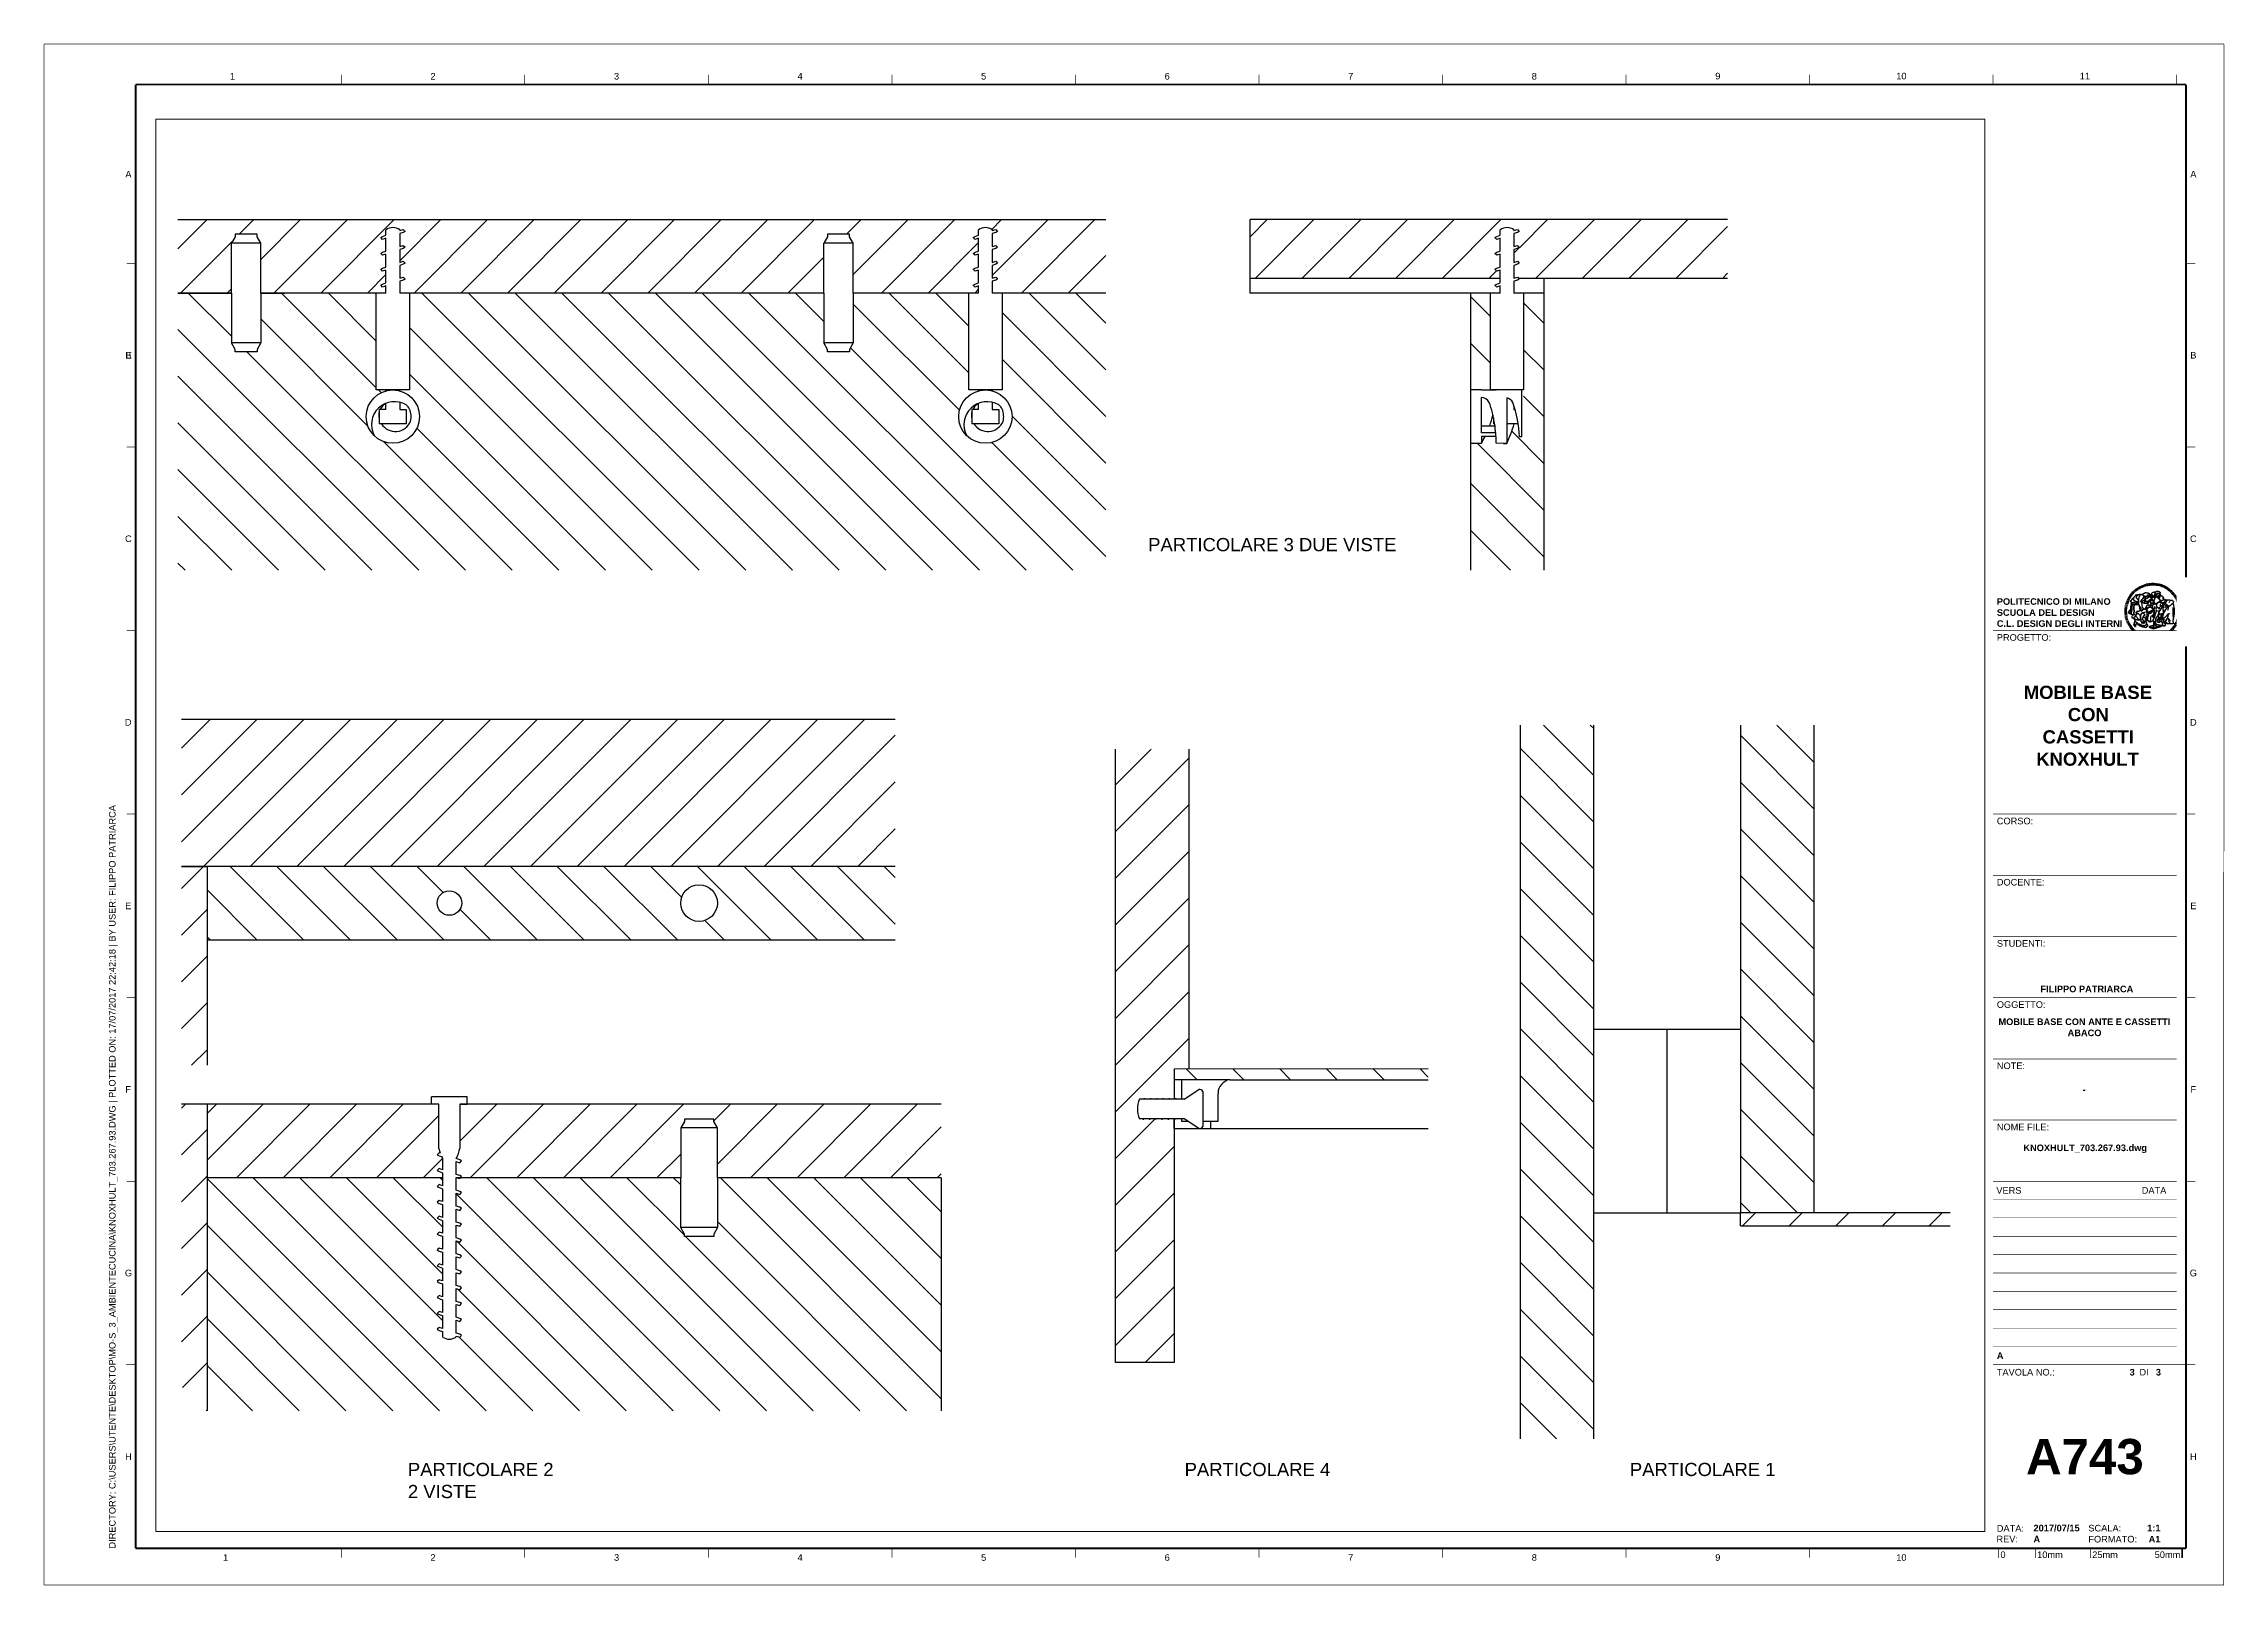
# Paper-space layout 'A743' of a CAD drawing. Header units: inches, sheet in millimetres. Extents: x -1 to 593, y -1 to 419.
# The model-space entities are those that its viewports show. They can reach past a viewport. Long polylines and large blocks are cut down to what shows.
import ezdxf
from ezdxf.enums import TextEntityAlignment as Align

# ---------------------------------------------------------------- set-up
doc = ezdxf.new("R2010")
doc.units = ezdxf.units.IN
doc.header["$MEASUREMENT"] = 0
doc.set_wipeout_variables(frame=1)
doc.linetypes.add('ACAD_ISO04W100', pattern=[30, 24, -3, 0, -3])
for name, color, linetype in [('assi', 4, 'ACAD_ISO04W100'), ('G-ANNO-LOGO', 3, 'Continuous'), ('G-ANNO-TEXT', 3, 'Continuous'), ('G-ANNO-TTLB', 3, 'Continuous')]:
    doc.layers.add(name, color=color, linetype=linetype)
doc.layers.add('G-ANNO-NPLT', color=210, linetype='Continuous', plot=False)
doc.styles.add('ARIAL', font='arial.ttf')
doc.styles.add('ARIAL-BOLD', font='')
doc.styles.add('E-ARIAL', font='arial.ttf')
doc.styles.get('ARIAL-BOLD').set_extended_font_data('Arial', bold=True)

psp = doc.layouts.new('A743')

# ---------------------------------------------------------------- texts
at = {"color": 3, "char_height": 3.6, "attachment_point": 1, "style": 'ARIAL'}
for s, insert in [('PARTICOLARE 3 DUE VISTE', (300.11, 284.5)), ('PARTICOLARE 2\\P2 VISTE', (98.44, 32.57)), ('PARTICOLARE 4', (310.04, 32.58)), ('PARTICOLARE 1', (431.33, 32.58))]:
    psp.add_mtext_dynamic_manual_height_columns(s, width=106.8652, gutter_width=12.5, heights=[0], dxfattribs=dict(at, insert=insert))
at = {"layer": 'G-ANNO-TEXT', "style": 'ARIAL'}
for s, p in [('1', (50.64, 410.28)), ('2', (105.29, 410.28)), ('3', (155.29, 410.28)), ('4', (205.29, 410.28)), ('5', (255.29, 410.28)), ('6', (305.29, 410.28)), ('7', (355.29, 410.28)), ('8', (405.29, 410.28)), ('9', (455.29, 410.32)), ('10', (505.29, 410.32)), ('11', (555.29, 410.32)), ('A', (22.31, 383.6)), ('A', (584.83, 383.6)), ('B', (22.26, 334.29)), ('E', (22.38, 334.29)), ('B', (584.83, 334.29)), ('C', (22.29, 284.29)), ('C', (584.83, 284.29)), ('D', (22.25, 234.29)), ('D', (584.83, 234.29)), ('E', (22.25, 184.29)), ('E', (584.83, 184.29)), ('F', (22.22, 134.29)), ('F', (584.83, 134.29)), ('G', (22.33, 84.29)), ('G', (584.83, 84.29)), ('H', (22.31, 34.29)), ('H', (584.83, 34.29)), ('1', (48.79, 6.8)), ('2', (105.29, 6.8)), ('3', (155.29, 6.8)), ('4', (205.29, 6.8)), ('5', (255.29, 6.8)), ('6', (305.29, 6.8)), ('7', (355.29, 6.8)), ('8', (405.29, 6.8)), ('9', (455.29, 6.8)), ('10', (505.29, 6.8))]:
    psp.add_text(s, height=1.8, dxfattribs=at).set_placement(p, align=Align.MIDDLE_CENTER)
at = {"layer": 'G-ANNO-TEXT', "insert": (17, 9.24), "char_height": 1.8, "attachment_point": 1, "rotation": 90, "style": 'ARIAL'}
psp.add_mtext_dynamic_manual_height_columns('DIRECTORY: C:\\\\USERS\\\\UTENTE\\\\DESKTOP\\\\MO-S_3_AMBIENTECUCINA\\\\KNOXHULT_703.267.93.DWG | PLOTTED ON: 17/07/2017 22:42:18 | BY USER: FILIPPO PATRIARCA', width=412.209, gutter_width=9, heights=[0], dxfattribs=at)

msp = doc.modelspace()

# ---------------------------------------------------------------- blocks, each defined once
blk = doc.blocks.new('logoPolimi')
for p, q in [((-1.49, 1.84), (-1.36, 1.68)), ((-1.41, 1.91), (-1.28, 1.74)), ((-1.32, 1.97), (-1.2, 1.8)), ((-1.22, 2.03), (-1.11, 1.85)), ((-1.13, 2.09), (-1.03, 1.9)), ((-1.03, 2.14), (-0.94, 1.95)), ((-0.93, 2.18), (-0.84, 1.99)), ((-0.83, 2.22), (-0.75, 2.03)), ((-0.72, 2.26), (-0.66, 2.06)), ((-0.61, 2.29), (-0.56, 2.09)), ((-0.51, 2.32), (-0.46, 2.11)), ((-0.4, 2.34), (-0.36, 2.13)), ((-0.29, 2.35), (-0.26, 2.14)), ((-0.18, 2.36), (-0.16, 2.15)), ((-0.07, 2.37), (-0.06, 2.16)), ((0.04, 2.37), (0.04, 2.16)), ((0.15, 2.36), (0.14, 2.16)), ((0.26, 2.36), (0.24, 2.15)), ((0.37, 2.34), (0.34, 2.13)), ((0.48, 2.32), (0.44, 2.12)), ((0.59, 2.3), (0.54, 2.09)), ((0.69, 2.27), (0.63, 2.07)), ((0.8, 2.23), (0.73, 2.03)), ((0.9, 2.19), (0.82, 2)), ((1, 2.15), (0.91, 1.96)), ((1.1, 2.1), (1, 1.91)), ((1.2, 2.04), (1.09, 1.86)), ((1.29, 1.99), (1.18, 1.81)), ((1.38, 1.92), (1.26, 1.75)), ((1.47, 1.86), (1.34, 1.69)), ((-2.37, 0.12), (-2.16, 0.11)), ((-2.37, 0.01), (-2.16, 0.01)), ((-2.36, 0.23), (-2.15, 0.21)), ((-2.35, 0.34), (-2.14, 0.31)), ((-2.33, 0.45), (-2.12, 0.41)), ((-2.3, 0.55), (-2.1, 0.51)), ((-2.28, 0.66), (-2.07, 0.6)), ((-2.24, 0.77), (-2.04, 0.7)), ((-2.2, 0.87), (-2.01, 0.79)), ((-2.16, 0.97), (-1.97, 0.89)), ((-2.11, 1.07), (-1.93, 0.98)), ((-2.06, 1.17), (-1.88, 1.07)), ((-2.01, 1.26), (-1.83, 1.15)), ((-1.94, 1.36), (-1.77, 1.24)), ((-1.88, 1.45), (-1.71, 1.32)), ((-1.84, 0.03), (-1.82, 0.35)), ((-1.81, 1.53), (-1.65, 1.4)), ((-1.74, 1.61), (-1.58, 1.47)), ((-1.73, 0.59), (-1.73, 0.59)), ((-1.73, 0.59), (-1.73, 0.59)), ((-1.66, 1.69), (-1.51, 1.54)), ((-1.65, 0.57), (-1.65, 0.57)), ((-1.59, 1.12), (-1.59, 1.12)), ((-1.58, 1.77), (-1.44, 1.61)), ((-1.51, 0.55), (-1.51, 0.55)), ((-1.51, 0.55), (-1.51, 0.55)), ((-1.31, 0.79), (-1.21, 0.75)), ((-1.21, 0.75), (-1.31, 0.79)), ((-1.21, 0.75), (-1.31, 0.79)), ((-1.21, 0.75), (-1.21, 0.75)), ((-1.21, 0.75), (-1.21, 0.75)), ((-1.19, 0.76), (-1.19, 0.76)), ((-1.19, 0.76), (-1.19, 0.76)), ((-1.17, 0.99), (-1.18, 0.99)), ((-1.18, 0.99), (-1.17, 0.99)), ((-1.16, 0.57), (-1.16, 0.57)), ((-1.16, 0.57), (-1.16, 0.57)), ((-1.1, 0.01), (-0.99, 0.06)), ((-0.99, 0.06), (-1.1, 0.01)), ((-0.99, 0.06), (-1.1, 0.01)), ((-0.99, 0.06), (-0.99, 0.06)), ((-0.99, 0.06), (-0.99, 0.06)), ((-0.97, 0.79), (-0.98, 0.79)), ((-0.89, 0.84), (-0.97, 0.79)), ((-0.97, 0.79), (-0.89, 0.84)), ((-0.96, 1.41), (-0.96, 1.41)), ((-0.96, 1.41), (-0.96, 1.41)), ((-0.89, 0.84), (-0.82, 0.87)), ((-0.82, 0.87), (-0.89, 0.84)), ((-0.89, 0.84), (-0.82, 0.87)), ((-0.88, 0.83), (-0.89, 0.84)), ((-0.85, 1.39), (-0.85, 1.39)), ((-0.85, 1.39), (-0.85, 1.39)), ((-0.84, 0.14), (-0.84, 0.14)), ((-0.77, 1.08), (-0.78, 1.08)), ((-0.78, 1.08), (-0.77, 1.08)), ((-0.61, 1.12), (-0.77, 1.08)), ((-0.77, 1.08), (-0.61, 1.12)), ((-0.77, 1.08), (-0.61, 1.12)), ((-0.75, 1.3), (-0.76, 1.29)), ((-0.76, 1.29), (-0.75, 1.3)), ((-0.65, 0.99), (-0.7, 0.96)), ((-0.69, 0.18), (-0.68, 0.18)), ((-0.66, 0.93), (-0.66, 0.93)), ((-0.66, 0.93), (-0.64, 0.93)), ((-0.66, 0.93), (-0.66, 0.93)), ((-0.66, 0.93), (-0.66, 0.93)), ((-0.63, 1.01), (-0.63, 1.01)), ((-0.63, 1.01), (-0.62, 1.01)), ((-0.63, 0.66), (-0.63, 0.66)), ((-0.6, 1.12), (-0.61, 1.12)), ((-0.61, 1.12), (-0.6, 1.12)), ((-0.61, 1.12), (-0.6, 1.12)), ((-0.61, 0.86), (-0.57, 0.85)), ((-0.57, 0.85), (-0.61, 0.86)), ((-0.61, 0.86), (-0.57, 0.85)), ((-0.53, 1.08), (-0.6, 1.12)), ((-0.6, 1.12), (-0.6, 1.11)), ((-0.6, 1.12), (-0.53, 1.08)), ((-0.57, 0.8), (-0.59, 0.8)), ((-0.57, 0.85), (-0.53, 0.84)), ((-0.57, 0.85), (-0.57, 0.85)), ((-0.57, 0.85), (-0.57, 0.85)), ((-0.57, 0.85), (-0.53, 0.84)), ((-0.56, 0.29), (-0.49, 0.48)), ((-0.56, 0.14), (-0.56, 0.29)), ((-0.5, 0.11), (-0.56, 0.14)), ((-0.53, 0.84), (-0.51, 0.84)), ((-0.53, 0.84), (-0.51, 0.84)), ((-0.53, 0.84), (-0.53, 0.84)), ((-0.51, 0.11), (-0.51, 0.11)), ((-0.51, 0.11), (-0.51, 0.11)), ((-0.34, 0.33), (-0.5, 0.11)), ((-0.49, 0.48), (-0.41, 0.55)), ((-0.42, 0.8), (-0.47, 0.79)), ((-0.42, 0.8), (-0.47, 0.79)), ((-0.47, 0.79), (-0.45, 0.76)), ((-0.47, 0.79), (-0.45, 0.76)), ((-0.45, 1.14), (-0.42, 1.11)), ((-0.42, 1.26), (-0.36, 1.22)), ((-0.41, 0.55), (-0.34, 0.49)), ((-0.4, 1.37), (-0.38, 1.38)), ((-0.39, 1.37), (-0.4, 1.37)), ((-0.35, 1.33), (-0.4, 1.37)), ((-0.39, 1.24), (-0.4, 1.23)), ((-0.38, 1.14), (-0.38, 1.14)), ((-0.34, 0.49), (-0.09, 0.48)), ((-0.16, 0.32), (-0.34, 0.33)), ((-0.14, 0.32), (-0.31, 0.34)), ((-0.28, 1.3), (-0.29, 1.3)), ((-0.28, 1.3), (-0.28, 1.3)), ((-0.16, 1.24), (-0.16, 1.25)), ((-0.16, 1.25), (-0.16, 1.25)), ((-0.16, 0.49), (-0.14, 0.64)), ((-0.06, 0.27), (-0.16, 0.32)), ((-0.1, 0.88), (-0.09, 0.87)), ((-0.08, 1.37), (-0.08, 1.38)), ((-0.08, 1.23), (-0.05, 1.21)), ((-0.05, 1.21), (-0.08, 1.23)), ((-0.08, 1.23), (-0.05, 1.21)), ((-0.03, 0.26), (-0.06, 0.27)), ((-0.05, 1.21), (-0.04, 1.21)), ((-0.04, 1.21), (-0.05, 1.21)), ((-0.04, 1.21), (-0.04, 1.21)), ((-0.04, 1.21), (-0.04, 1.21)), ((-0.04, 0.48), (-0.03, 0.26)), ((0.03, 1.15), (0.03, 1.15)), ((0.03, 0.66), (0.03, 0.67)), ((0.07, 0.58), (0.07, 0.57)), ((0.1, 1.18), (0.1, 1.18)), ((0.1, 0.84), (0.1, 0.84)), ((0.13, 1.32), (0.17, 1.19)), ((0.14, 0.71), (0.34, 0.65)), ((0.31, 0.56), (0.17, 0.63)), ((0.27, 1.61), (0.27, 1.61)), ((0.27, 1.61), (0.27, 1.61)), ((0.27, 1.61), (0.27, 1.61)), ((0.29, 1.29), (0.29, 1.29)), ((0.29, 1.29), (0.29, 1.29)), ((0.29, 1.29), (0.29, 1.29)), ((0.29, 1.29), (0.29, 1.29)), ((0.33, 0.49), (0.34, 0.49)), ((0.33, 0.03), (0.35, 0.03)), ((0.33, 0.03), (0.35, 0.03)), ((0.34, 0.65), (0.34, 0.64)), ((0.35, 0.03), (0.57, 0.06)), ((0.35, 0.03), (0.57, 0.06)), ((0.35, 0.03), (0.35, 0.03)), ((0.35, 0.03), (0.35, 0.03)), ((0.38, 1.36), (0.37, 1.35)), ((0.38, 0.34), (0.37, 0.34)), ((0.38, 0.34), (0.38, 0.34)), ((0.43, 0.67), (0.39, 0.64)), ((0.49, 1.05), (0.51, 1.13)), ((0.51, 1.13), (0.49, 1.05)), ((0.49, 1.05), (0.51, 1.13)), ((0.51, 1.31), (0.5, 1.29)), ((0.51, 1.13), (0.52, 1.23)), ((0.52, 1.23), (0.51, 1.23)), ((0.51, 1.23), (0.52, 1.23)), ((0.52, 1.23), (0.51, 1.13)), ((0.51, 1.13), (0.52, 1.23)), ((0.52, 1.24), (0.6, 1.37)), ((0.52, 1.23), (0.6, 1.36)), ((0.6, 1.36), (0.52, 1.23)), ((0.52, 1.23), (0.52, 1.23)), ((0.52, 1.23), (0.52, 1.24)), ((0.52, 1.23), (0.52, 1.23)), ((0.55, 1.07), (0.53, 1.06)), ((0.53, 1.04), (0.53, 1.06)), ((0.53, 1.05), (0.53, 1.04)), ((0.54, 0.3), (0.63, 0.32)), ((0.54, -0.08), (0.61, 0.06)), ((0.61, 0.06), (0.54, -0.08)), ((0.54, -0.08), (0.61, 0.06)), ((0.56, 0.19), (0.59, 0.21)), ((0.57, 1.07), (0.57, 1.07)), ((0.57, 1.07), (0.57, 1.07)), ((0.57, 1.07), (0.57, 1.07)), ((0.57, 1.07), (0.57, 1.07)), ((0.57, 1.07), (0.57, 1.07)), ((0.57, 1.07), (0.57, 1.07)), ((0.57, 1.07), (0.57, 1.07)), ((0.58, 0.3), (0.59, 0.29)), ((0.59, 0.78), (0.59, 0.79)), ((0.59, 0.79), (0.59, 0.79)), ((0.59, 0.79), (0.59, 0.79)), ((0.59, 0.79), (0.59, 0.78)), ((0.61, 0.06), (0.6, 0.07)), ((0.6, 0.07), (0.61, 0.06)), ((0.61, 0.06), (0.61, 0.07)), ((0.62, 0.21), (0.65, 0.22)), ((0.64, 1.37), (0.65, 1.37)), ((0.69, 0.86), (0.68, 0.86)), ((0.68, 0.86), (0.69, 0.86)), ((0.68, 0.76), (0.68, 0.76)), ((0.76, 0.26), (0.76, 0.26)), ((0.82, 0.35), (0.84, 0.36)), ((0.82, 0.35), (0.82, 0.35)), ((0.84, 0.36), (0.84, 0.37)), ((0.85, 0.34), (1.05, 0.35)), ((0.93, 1.05), (0.93, 1.05)), ((0.93, 1.05), (0.93, 1.05)), ((0.93, 1.05), (0.93, 1.04)), ((0.93, 1.05), (0.93, 1.05)), ((0.97, 0.66), (0.96, 0.66)), ((1.01, 0.97), (0.98, 0.96)), ((1.17, 0.96), (1.17, 0.95)), ((1.17, 0.95), (1.17, 0.95)), ((1.34, 0.37), (1.26, 0.04)), ((1.27, 0.37), (1.27, 0.38)), ((1.28, 0.95), (1.28, 0.95)), ((1.37, 0.73), (1.46, 0.81)), ((1.41, 0.4), (1.41, 0.41)), ((1.56, 1.79), (1.42, 1.63)), ((1.64, 1.71), (1.49, 1.56)), ((1.49, 0.9), (1.57, 0.92)), ((1.72, 1.63), (1.56, 1.49)), ((1.67, 0.6), (1.57, 0.53)), ((1.79, 1.55), (1.63, 1.41)), ((1.86, 1.47), (1.7, 1.34)), ((1.93, 1.38), (1.76, 1.26)), ((1.99, 1.29), (1.81, 1.17)), ((2.05, 1.19), (1.87, 1.09)), ((2.1, 1.1), (1.92, 1)), ((2.15, 1), (1.96, 0.91)), ((2.19, 0.9), (2, 0.82)), ((2.23, 0.79), (2.04, 0.72)), ((2.27, 0.69), (2.07, 0.63)), ((2.3, 0.58), (2.09, 0.53)), ((2.32, 0.47), (2.12, 0.43)), ((2.34, 0.37), (2.13, 0.33)), ((2.36, 0.26), (2.15, 0.23)), ((2.37, 0.15), (2.16, 0.13)), ((2.37, 0.04), (2.16, 0.03)), ((-2.37, -0.1), (-2.16, -0.09)), ((-2.36, -0.21), (-2.15, -0.19)), ((-2.35, -0.32), (-2.14, -0.29)), ((-2.33, -0.43), (-2.12, -0.39)), ((-2.31, -0.54), (-2.1, -0.49)), ((-2.28, -0.65), (-2.08, -0.59)), ((-2.25, -0.75), (-2.05, -0.69)), ((-2.21, -0.86), (-2.02, -0.78)), ((-2.17, -0.96), (-1.98, -0.87)), ((-2.12, -1.06), (-1.93, -0.96)), ((-2.07, -1.16), (-1.89, -1.05)), ((-2.04, -0.15), (-1.97, -0.2)), ((-2.01, -1.25), (-1.84, -1.14)), ((-1.95, -1.34), (-1.78, -1.22)), ((-1.89, -1.43), (-1.72, -1.31)), ((-1.82, -1.52), (-1.66, -1.38)), ((-1.75, -1.6), (-1.59, -1.46)), ((-1.67, -1.68), (-1.52, -1.53)), ((-1.58, -0.12), (-1.6, -0.18)), ((-1.6, -0.18), (-1.58, -0.28)), ((-1.57, -0.54), (-1.59, -0.54)), ((-1.59, -0.54), (-1.59, -0.54)), ((-1.59, -1.76), (-1.45, -1.6)), ((-1.56, -0.32), (-1.56, -0.31)), ((-1.56, -0.31), (-1.56, -0.31)), ((-1.53, -0.65), (-1.53, -0.65)), ((-1.53, -0.65), (-1.53, -0.65)), ((-1.51, -1.83), (-1.37, -1.67)), ((-1.48, -0.86), (-1.48, -0.85)), ((-1.42, -0.37), (-1.42, -0.37)), ((-1.42, -1.9), (-1.29, -1.73)), ((-1.38, -0.46), (-1.38, -0.46)), ((-1.33, -1.96), (-1.21, -1.79)), ((-1.31, -0.24), (-1.31, -0.23)), ((-1.31, -0.23), (-1.31, -0.24)), ((-1.23, -0.19), (-1.23, -0.19)), ((-1.23, -0.19), (-1.23, -0.19)), ((-1.23, -0.19), (-1.23, -0.19)), ((-1.23, -0.19), (-1.23, -0.19)), ((-1.01, -0.39), (-1.02, -0.39)), ((-1.02, -0.39), (-1.01, -0.39)), ((-1.02, -0.7), (-1.02, -0.7)), ((-1.02, -0.7), (-1.02, -0.7)), ((-1.02, -0.7), (-1.02, -0.7)), ((-0.79, -0.51), (-0.83, -0.58)), ((-0.83, -0.58), (-0.79, -0.51)), ((-0.83, -0.58), (-0.79, -0.51)), ((-0.78, -1.05), (-0.83, -0.94)), ((-0.83, -0.94), (-0.78, -1.05)), ((-0.83, -0.94), (-0.83, -0.94)), ((-0.83, -0.94), (-0.78, -1.05)), ((-0.82, -1.23), (-0.82, -1.23)), ((-0.82, -1.23), (-0.77, -1.23)), ((-0.77, -1.23), (-0.82, -1.23)), ((-0.82, -1.23), (-0.82, -1.23)), ((-0.77, -1.23), (-0.82, -1.23)), ((-0.75, -0.96), (-0.8, -0.89)), ((-0.8, -0.89), (-0.79, -0.92)), ((-0.79, -0.92), (-0.8, -0.89)), ((-0.8, -0.89), (-0.75, -0.96)), ((-0.79, -0.92), (-0.8, -0.89)), ((-0.8, -0.89), (-0.8, -0.89)), ((-0.8, -0.89), (-0.75, -0.96)), ((-0.79, -0.92), (-0.78, -0.95)), ((-0.78, -0.95), (-0.79, -0.92)), ((-0.78, -0.95), (-0.79, -0.92)), ((-0.77, -0.49), (-0.78, -0.48)), ((-0.78, -0.48), (-0.77, -0.49)), ((-0.78, -0.95), (-0.76, -1)), ((-0.76, -1), (-0.78, -0.95)), ((-0.76, -1), (-0.78, -0.95)), ((-0.71, -0.89), (-0.75, -0.87)), ((-0.75, -0.87), (-0.71, -0.89)), ((-0.75, -0.87), (-0.71, -0.89)), ((-0.72, -1.01), (-0.75, -0.96)), ((-0.75, -0.96), (-0.72, -1.01)), ((-0.75, -0.96), (-0.72, -1.01)), ((-0.64, -0.93), (-0.71, -0.89)), ((-0.71, -0.89), (-0.64, -0.93)), ((-0.71, -0.89), (-0.64, -0.93)), ((-0.66, -0.53), (-0.66, -0.53)), ((-0.66, -0.53), (-0.66, -0.53)), ((-0.66, -0.53), (-0.66, -0.53)), ((-0.39, -0.81), (-0.51, -0.69)), ((-0.51, -1.04), (-0.5, -1.04)), ((-0.48, -0.42), (-0.48, -0.42)), ((-0.48, -0.42), (-0.48, -0.42)), ((-0.48, -0.42), (-0.48, -0.42)), ((-0.41, -0.51), (-0.41, -0.51)), ((-0.38, -0.05), (-0.39, -0.12)), ((-0.39, -0.12), (-0.37, -0.1)), ((-0.35, -0.14), (-0.37, -0.08)), ((-0.37, -0.09), (-0.37, -0.09)), ((-0.33, -0.12), (-0.35, -0.14)), ((-0.32, -0.14), (-0.35, -0.14)), ((-0.35, -0.18), (-0.34, -0.22)), ((-0.34, -0.08), (-0.29, -0.16)), ((-0.34, -0.22), (-0.34, -0.22)), ((-0.27, -0.17), (-0.32, -0.14)), ((-0.25, -0.91), (-0.26, -0.9)), ((-0.26, -1.29), (0.1, -1.2)), ((0.1, -1.2), (-0.26, -1.29)), ((0.08, -1.4), (-0.26, -1.29)), ((-0.26, -1.29), (0.08, -1.4)), ((-0.26, -1.38), (-0.26, -1.29)), ((-0.26, -1.29), (-0.26, -1.29)), ((-0.26, -1.29), (-0.26, -1.38)), ((-0.26, -1.29), (0.08, -1.4)), ((-0.26, -1.29), (-0.26, -1.29)), ((0.08, -1.49), (-0.26, -1.38)), ((-0.26, -1.38), (0.09, -1.49)), ((-0.14, -0.15), (-0.16, -0.13)), ((-0.11, -0.04), (-0.12, -0.05)), ((-0.04, -0.41), (-0.01, -0.44)), ((-0.01, -0.44), (-0.04, -0.41)), ((-0.04, -0.41), (-0.01, -0.44)), ((0.07, -0.84), (0.07, -0.84)), ((0.07, -0.84), (0.07, -0.84)), ((0.1, -1.2), (0.08, -1.32)), ((0.08, -1.32), (0.13, -1.2)), ((0.08, -1.4), (0.72, -1.22)), ((0.72, -1.22), (0.08, -1.4)), ((0.08, -1.4), (0.72, -1.22)), ((0.72, -1.31), (0.08, -1.49)), ((0.08, -1.44), (0.08, -1.4)), ((0.08, -1.4), (0.08, -1.44)), ((0.08, -1.4), (0.08, -1.49)), ((0.08, -1.49), (0.08, -1.44)), ((0.08, -1.44), (0.08, -1.44)), ((0.08, -1.44), (0.08, -1.45)), ((0.08, -1.45), (0.08, -1.46)), ((0.08, -1.46), (0.08, -1.49)), ((0.1, -1.01), (0.09, -0.86)), ((0.1, -1.01), (0.09, -0.86)), ((0.09, -1.49), (0.72, -1.31)), ((0.1, -1.2), (0.12, -1.04)), ((0.12, -1.04), (0.1, -1.2)), ((0.13, -1.2), (0.1, -1.2)), ((0.1, -1.2), (0.13, -1.2)), ((0.13, -1.2), (0.1, -1.2)), ((0.1, -1.2), (0.1, -1.2)), ((0.11, -0.44), (0.11, -0.44)), ((0.11, -0.44), (0.11, -0.44)), ((0.12, -0.21), (0.12, -0.21)), ((0.12, -0.21), (0.12, -0.21)), ((0.12, -0.21), (0.12, -0.21)), ((0.12, -0.21), (0.12, -0.21)), ((0.12, -0.21), (0.12, -0.21)), ((0.12, -0.21), (0.12, -0.21)), ((0.12, -0.21), (0.12, -0.21)), ((0.12, -0.21), (0.12, -0.21)), ((0.12, -0.21), (0.12, -0.21)), ((0.12, -0.21), (0.12, -0.21)), ((0.12, -0.21), (0.12, -0.21)), ((0.12, -0.21), (0.12, -0.21)), ((0.12, -0.21), (0.12, -0.21)), ((0.12, -0.56), (0.14, -0.53)), ((0.14, -0.53), (0.12, -0.56)), ((0.12, -0.56), (0.14, -0.53)), ((0.12, -1.04), (0.12, -1.04)), ((0.12, -1.04), (0.12, -1.04)), ((0.12, -1.04), (0.12, -1.04)), ((0.21, -0.99), (0.13, -1.2)), ((0.13, -1.2), (0.21, -0.99)), ((0.36, -1.14), (0.13, -1.2)), ((0.13, -1.2), (0.26, -1.17)), ((0.14, -0.53), (0.16, -0.49)), ((0.16, -0.49), (0.14, -0.53)), ((0.14, -0.53), (0.16, -0.49)), ((0.16, -0.49), (0.16, -0.49)), ((0.16, -0.49), (0.16, -0.49)), ((0.28, -1.19), (0.21, -0.99)), ((0.21, -0.99), (0.31, -1.27)), ((0.24, -0.17), (0.24, -0.16)), ((0.24, -0.16), (0.24, -0.17)), ((0.25, -0.84), (0.25, -0.88)), ((0.25, -0.88), (0.25, -0.84)), ((0.25, -0.88), (0.25, -0.84)), ((0.25, -0.88), (0.29, -1.17)), ((0.26, -0.88), (0.25, -0.88)), ((0.31, -1.27), (0.25, -0.88)), ((0.26, -1.17), (0.28, -1.16)), ((0.28, -1.16), (0.36, -1.14)), ((0.29, -1.17), (0.28, -1.19)), ((0.36, -1.14), (0.72, -1.22)), ((0.72, -1.22), (0.36, -1.14)), ((0.49, -0.31), (0.49, -0.31)), ((0.49, -0.31), (0.49, -0.31)), ((0.5, -0.27), (0.5, -0.27)), ((0.51, -0.27), (0.51, -0.27)), ((0.72, -0.81), (0.75, -0.89)), ((0.72, -1.22), (0.72, -1.31)), ((0.72, -1.31), (0.72, -1.22)), ((0.74, -0.23), (0.74, -0.23)), ((0.74, -0.23), (0.75, -0.24)), ((0.75, -0.23), (0.75, -0.23)), ((0.86, -0.25), (0.82, -0.34)), ((0.87, -0.22), (0.86, -0.23)), ((0.87, -0.22), (0.86, -0.25)), ((0.96, -0.58), (0.96, -0.57)), ((1.05, -1.05), (1.04, -1.05)), ((1.28, -2), (1.17, -1.82)), ((1.37, -1.93), (1.25, -1.76)), ((1.31, -0.27), (1.3, -0.26)), ((1.3, -0.26), (1.3, -0.26)), ((1.3, -0.26), (1.3, -0.26)), ((1.3, -0.26), (1.31, -0.27)), ((1.3, -0.26), (1.3, -0.26)), ((1.46, -1.87), (1.33, -1.7)), ((1.54, -1.8), (1.41, -1.64)), ((1.63, -1.72), (1.48, -1.57)), ((1.71, -1.65), (1.55, -1.5)), ((1.78, -1.57), (1.62, -1.43)), ((1.85, -1.48), (1.69, -1.35)), ((1.92, -1.39), (1.75, -1.27)), ((1.98, -1.3), (1.81, -1.19)), ((2.04, -1.21), (1.86, -1.1)), ((2.09, -1.11), (1.91, -1.01)), ((2.14, -1.01), (1.95, -0.92)), ((2.19, -0.91), (1.99, -0.83)), ((2.23, -0.81), (2.03, -0.74)), ((2.26, -0.7), (2.06, -0.64)), ((2.29, -0.6), (2.09, -0.55)), ((2.32, -0.49), (2.11, -0.45)), ((2.34, -0.38), (2.13, -0.35)), ((2.35, -0.27), (2.15, -0.25)), ((2.37, -0.08), (2.16, -0.07)), ((2.36, -0.16), (2.16, -0.15)), ((-1.24, -2.02), (-1.13, -1.84)), ((-1.14, -2.08), (-1.04, -1.89)), ((-1.04, -2.13), (-0.95, -1.94)), ((-0.94, -2.18), (-0.86, -1.98)), ((-0.84, -2.22), (-0.77, -2.02)), ((-0.74, -2.25), (-0.67, -2.05)), ((-0.63, -2.29), (-0.57, -2.08)), ((-0.52, -2.31), (-0.48, -2.11)), ((-0.42, -2.33), (-0.38, -2.13)), ((-0.31, -2.35), (-0.28, -2.14)), ((-0.2, -2.36), (-0.18, -2.15)), ((-0.09, -2.37), (-0.08, -2.16)), ((0.03, -2.37), (0.02, -2.16)), ((0.14, -2.37), (0.12, -2.16)), ((0.25, -2.36), (0.22, -2.15)), ((0.35, -2.34), (0.32, -2.14)), ((0.46, -2.32), (0.42, -2.12)), ((0.57, -2.3), (0.52, -2.1)), ((0.68, -2.27), (0.62, -2.07)), ((0.78, -2.24), (0.71, -2.04)), ((0.89, -2.2), (0.81, -2)), ((0.99, -2.15), (0.9, -1.96)), ((1.09, -2.11), (0.99, -1.92)), ((1.19, -2.05), (1.08, -1.87))]:
    blk.add_line(p, q)
for points in [[(-1.9, 0.12), (-1.94, 0.02), (-2.05, -0.09), (-2.05, -0.09)], [(-1.86, 0.38), (-1.86, 0.38), (-1.87, 0.19), (-1.9, 0.12)], [(-1.76, 0.6), (-1.76, 0.6), (-1.84, 0.57), (-1.86, 0.38)], [(-1.86, -0.04), (-1.84, 0.02), (-1.84, 0.03), (-1.84, 0.03)], [(-1.82, 0.78), (-1.83, 0.8), (-1.85, 0.86), (-1.83, 0.88)], [(-1.82, 0.78), (-1.83, 0.8), (-1.85, 0.86), (-1.83, 0.88)], [(-1.83, 0.88), (-1.81, 0.9), (-1.76, 0.96), (-1.76, 0.96)], [(-1.83, 0.88), (-1.81, 0.9), (-1.76, 0.96), (-1.76, 0.96)], [(-1.76, 0.6), (-1.83, 0.7), (-1.78, 0.74), (-1.78, 0.74)], [(-1.78, 0.74), (-1.79, 0.74), (-1.83, 0.7), (-1.76, 0.6)], [(-1.78, 0.74), (-1.8, 0.76), (-1.81, 0.78), (-1.82, 0.78)], [(-1.78, 0.74), (-1.8, 0.76), (-1.81, 0.78), (-1.82, 0.78)], [(-1.82, 0.35), (-1.81, 0.5), (-1.73, 0.59), (-1.73, 0.59)], [(-1.82, -0.19), (-1.73, -0.07), (-1.75, 0.14), (-1.75, 0.3)], [(-1.75, 0.33), (-1.75, 0.17), (-1.73, -0.05), (-1.8, -0.17)], [(-1.78, 0.74), (-1.75, 0.72), (-1.72, 0.69), (-1.68, 0.7)], [(-1.68, 0.7), (-1.72, 0.69), (-1.75, 0.72), (-1.78, 0.74)], [(-1.68, 0.7), (-1.72, 0.69), (-1.75, 0.72), (-1.78, 0.74)], [(-1.78, 0.74), (-1.78, 0.74), (-1.78, 0.74), (-1.78, 0.74)], [(-1.76, 0.96), (-1.68, 1.1), (-1.59, 1.12), (-1.59, 1.12)], [(-1.76, 0.96), (-1.68, 1.1), (-1.6, 1.12), (-1.6, 1.12)], [(-1.73, 0.59), (-1.74, 0.59), (-1.75, 0.6), (-1.76, 0.6)], [(-1.73, 0.59), (-1.74, 0.59), (-1.75, 0.6), (-1.76, 0.6)], [(-1.75, 0.3), (-1.76, 0.47), (-1.65, 0.57), (-1.65, 0.57)], [(-1.65, 0.57), (-1.65, 0.57), (-1.76, 0.5), (-1.75, 0.33)], [(-1.65, 0.57), (-1.68, 0.58), (-1.7, 0.58), (-1.73, 0.59)], [(-1.65, 0.57), (-1.68, 0.58), (-1.7, 0.58), (-1.73, 0.59)], [(-1.5, 0.71), (-1.53, 0.74), (-1.61, 0.71), (-1.68, 0.7)], [(-1.68, 0.7), (-1.61, 0.71), (-1.53, 0.73), (-1.5, 0.71)], [(-1.5, 0.71), (-1.53, 0.73), (-1.61, 0.71), (-1.68, 0.7)], [(-1.51, 0.55), (-1.56, 0.56), (-1.61, 0.56), (-1.65, 0.57)], [(-1.65, 0.57), (-1.61, 0.56), (-1.56, 0.56), (-1.51, 0.55)], [(-1.51, 0.55), (-1.56, 0.56), (-1.61, 0.56), (-1.65, 0.57)], [(-1.59, 1.12), (-1.6, 1.06), (-1.61, 0.99), (-1.61, 0.97)], [(-1.61, 0.97), (-1.61, 0.99), (-1.6, 1.06), (-1.59, 1.12)], [(-1.61, 0.97), (-1.61, 0.99), (-1.6, 1.06), (-1.59, 1.12)], [(-1.61, 0.97), (-1.61, 0.95), (-1.56, 0.88), (-1.54, 0.87)], [(-1.54, 0.87), (-1.56, 0.88), (-1.61, 0.95), (-1.61, 0.97)], [(-1.54, 0.87), (-1.56, 0.88), (-1.61, 0.96), (-1.61, 0.97)], [(-1.59, 1.12), (-1.59, 1.13), (-1.59, 1.15), (-1.58, 1.16)], [(-1.59, 1.12), (-1.59, 1.13), (-1.59, 1.15), (-1.58, 1.16)], [(-1.58, 1.16), (-1.57, 1.21), (-1.52, 1.23), (-1.49, 1.25)], [(-1.58, 1.16), (-1.57, 1.21), (-1.52, 1.23), (-1.49, 1.25)], [(-1.58, 0.36), (-1.58, 0.48), (-1.51, 0.55), (-1.51, 0.55)], [(-1.51, 0.55), (-1.51, 0.55), (-1.58, 0.48), (-1.58, 0.36)], [(-1.51, 0.55), (-1.51, 0.55), (-1.58, 0.48), (-1.58, 0.36)], [(-1.55, 0.04), (-1.55, 0.08), (-1.58, 0.25), (-1.58, 0.36)], [(-1.58, 0.36), (-1.58, 0.25), (-1.55, 0.08), (-1.55, 0.04)], [(-1.58, 0.36), (-1.58, 0.25), (-1.55, 0.08), (-1.55, 0.04)], [(-1.58, -0.12), (-1.57, -0.06), (-1.55, 0.02), (-1.55, 0.04)], [(-1.55, 0.04), (-1.55, 0.02), (-1.57, -0.06), (-1.58, -0.12)], [(-1.55, 0.04), (-1.55, 0.02), (-1.56, -0.04), (-1.57, -0.1)], [(-1.54, 0.87), (-1.52, 0.85), (-1.47, 0.83), (-1.44, 0.83)], [(-1.44, 0.83), (-1.47, 0.83), (-1.52, 0.85), (-1.54, 0.87)], [(-1.45, 0.83), (-1.47, 0.83), (-1.52, 0.85), (-1.54, 0.87)], [(-1.51, 0.55), (-1.33, 0.54), (-1.16, 0.57), (-1.16, 0.57)], [(-1.16, 0.57), (-1.16, 0.57), (-1.33, 0.54), (-1.51, 0.55)], [(-1.16, 0.57), (-1.16, 0.57), (-1.33, 0.54), (-1.51, 0.55)], [(-1.5, 0.71), (-1.46, 0.68), (-1.4, 0.62), (-1.33, 0.66)], [(-1.33, 0.66), (-1.4, 0.62), (-1.46, 0.68), (-1.5, 0.71)], [(-1.33, 0.66), (-1.4, 0.62), (-1.46, 0.68), (-1.5, 0.71)], [(-1.49, 1.25), (-1.46, 1.26), (-1.42, 1.33), (-1.39, 1.36)], [(-1.49, 1.25), (-1.46, 1.27), (-1.43, 1.34), (-1.39, 1.36)], [(-1.31, 0.79), (-1.33, 0.79), (-1.42, 0.83), (-1.45, 0.83)], [(-1.44, 0.83), (-1.42, 0.83), (-1.33, 0.79), (-1.31, 0.79)], [(-1.31, 0.79), (-1.33, 0.79), (-1.42, 0.83), (-1.44, 0.83)], [(-1.35, 1.1), (-1.4, 1.17), (-1.36, 1.23), (-1.29, 1.31)], [(-1.29, 1.31), (-1.36, 1.23), (-1.4, 1.17), (-1.35, 1.1)], [(-1.35, 1.1), (-1.4, 1.17), (-1.36, 1.23), (-1.29, 1.31)], [(-1.39, 1.36), (-1.35, 1.38), (-1.26, 1.4), (-1.19, 1.41)], [(-1.39, 1.36), (-1.35, 1.38), (-1.26, 1.4), (-1.19, 1.41)], [(-1.18, 0.99), (-1.24, 0.97), (-1.3, 1.03), (-1.35, 1.1)], [(-1.35, 1.1), (-1.3, 1.03), (-1.24, 0.97), (-1.18, 0.99)], [(-1.18, 1), (-1.24, 0.97), (-1.3, 1.03), (-1.35, 1.1)], [(-1.33, 0.66), (-1.28, 0.7), (-1.23, 0.73), (-1.21, 0.75)], [(-1.21, 0.75), (-1.23, 0.73), (-1.28, 0.7), (-1.33, 0.66)], [(-1.21, 0.75), (-1.23, 0.73), (-1.28, 0.7), (-1.33, 0.66)], [(-1.29, 1.31), (-1.22, 1.39), (-1.01, 1.41), (-0.96, 1.41)], [(-0.96, 1.41), (-1.01, 1.41), (-1.22, 1.39), (-1.29, 1.31)], [(-1.29, 1.31), (-1.22, 1.39), (-1.01, 1.41), (-0.96, 1.41)], [(-1.24, -0.02), (-1.21, -0.01), (-1.1, 0.01), (-1.1, 0.01)], [(-1.1, 0.01), (-1.1, 0.01), (-1.21, -0.01), (-1.24, -0.02)], [(-1.1, 0.01), (-1.1, 0.01), (-1.21, -0.01), (-1.24, -0.02)], [(-1.21, 0.75), (-1.2, 0.75), (-1.19, 0.76), (-1.19, 0.76)], [(-1.19, 0.76), (-1.19, 0.76), (-1.2, 0.75), (-1.21, 0.75)], [(-1.19, 0.76), (-1.19, 0.76), (-1.2, 0.76), (-1.21, 0.75)], [(-1.19, 1.41), (-1.11, 1.43), (-0.97, 1.41), (-0.97, 1.41)], [(-1.19, 1.41), (-1.12, 1.43), (-0.98, 1.41), (-0.98, 1.41)], [(-1.19, 0.76), (-1.19, 0.77), (-1.18, 0.78), (-1.18, 0.79)], [(-1.18, 0.79), (-1.18, 0.78), (-1.19, 0.77), (-1.19, 0.76)], [(-1.19, 0.76), (-1.19, 0.77), (-1.19, 0.78), (-1.18, 0.79)], [(-1.18, 0.68), (-1.18, 0.68), (-1.19, 0.71), (-1.19, 0.76)], [(-1.19, 0.76), (-1.19, 0.71), (-1.18, 0.68), (-1.18, 0.68)], [(-1.18, 0.68), (-1.18, 0.68), (-1.19, 0.71), (-1.19, 0.76)], [(-1.18, 0.97), (-1.18, 0.97), (-1.18, 0.98), (-1.17, 0.99)], [(-1.17, 0.99), (-1.18, 0.98), (-1.18, 0.97), (-1.18, 0.97)], [(-1.18, 0.97), (-1.18, 0.97), (-1.18, 0.98), (-1.17, 0.99)], [(-1.18, 0.79), (-1.17, 0.86), (-1.18, 0.95), (-1.18, 0.97)], [(-1.18, 0.97), (-1.18, 0.95), (-1.17, 0.86), (-1.18, 0.79)], [(-1.18, 0.79), (-1.17, 0.86), (-1.18, 0.95), (-1.18, 0.97)], [(-1.16, 0.57), (-1.17, 0.6), (-1.18, 0.64), (-1.18, 0.68)], [(-1.18, 0.68), (-1.18, 0.64), (-1.17, 0.6), (-1.16, 0.57)], [(-1.16, 0.57), (-1.17, 0.6), (-1.18, 0.64), (-1.18, 0.68)], [(-1.17, 0.99), (-1.17, 1.03), (-1.16, 1.09), (-1.14, 1.13)], [(-1.09, 0.42), (-1.1, 0.44), (-1.14, 0.48), (-1.16, 0.57)], [(-1.16, 0.57), (-1.14, 0.48), (-1.1, 0.44), (-1.09, 0.42)], [(-1.09, 0.42), (-1.1, 0.44), (-1.14, 0.48), (-1.16, 0.57)], [(-1.14, 1.13), (-1.12, 1.18), (-1.05, 1.31), (-1.05, 1.31)], [(-1.12, 0.46), (-1.12, 0.46), (-1.13, 0.38), (-1.11, 0.26)], [(-1.11, 0.26), (-1.08, 0.14), (-1.05, 0.03), (-1.05, 0.03)], [(-1.02, 0.32), (-1.02, 0.32), (-1.08, 0.4), (-1.09, 0.42)], [(-1.09, 0.42), (-1.08, 0.4), (-1.02, 0.32), (-1.02, 0.32)], [(-1.02, 0.32), (-1.02, 0.32), (-1.08, 0.4), (-1.09, 0.42)], [(-0.98, 0.2), (-0.98, 0.21), (-1.02, 0.32), (-1.02, 0.32)], [(-1.02, 0.32), (-1.02, 0.32), (-0.98, 0.21), (-0.98, 0.2)], [(-0.98, 0.2), (-0.98, 0.21), (-1.02, 0.32), (-1.02, 0.32)], [(-1.01, 0.12), (-1, 0.16), (-0.98, 0.19), (-0.98, 0.2)], [(-0.98, 0.2), (-0.98, 0.19), (-1, 0.16), (-1.01, 0.12)], [(-1.01, 0.12), (-1, 0.16), (-0.98, 0.19), (-0.98, 0.2)], [(-0.99, 0.06), (-1, 0.07), (-1.01, 0.1), (-1.01, 0.12)], [(-1.01, 0.12), (-1.01, 0.1), (-1, 0.07), (-0.99, 0.06)], [(-0.99, 0.06), (-1, 0.07), (-1.01, 0.1), (-1.01, 0.12)], [(-0.99, 0.06), (-0.99, 0.06), (-0.99, 0.06), (-0.98, 0.05)], [(-0.98, 0.05), (-0.99, 0.06), (-0.99, 0.06), (-0.99, 0.06)], [(-0.99, 0.05), (-0.99, 0.06), (-0.99, 0.06), (-0.99, 0.06)], [(-0.95, 0.02), (-0.96, 0.03), (-0.97, 0.04), (-0.99, 0.05)], [(-0.98, 1.41), (-0.98, 1.41), (-0.97, 1.41), (-0.96, 1.41)], [(-0.98, 0.81), (-0.94, 0.85), (-0.92, 0.93), (-0.91, 0.97)], [(-0.91, 0.97), (-0.92, 0.93), (-0.94, 0.85), (-0.98, 0.81)], [(-0.91, 0.97), (-0.92, 0.93), (-0.94, 0.85), (-0.98, 0.81)], [(-0.98, 0.79), (-0.98, 0.81), (-0.98, 0.81), (-0.98, 0.81)], [(-0.98, 0.81), (-0.98, 0.81), (-0.98, 0.81), (-0.98, 0.79)], [(-0.98, 0.81), (-0.98, 0.81), (-0.98, 0.81), (-0.98, 0.79)], [(-0.98, 0.79), (-0.98, 0.79), (-0.98, 0.78), (-0.97, 0.77)], [(-0.98, 0.79), (-0.98, 0.79), (-0.98, 0.78), (-0.97, 0.77)], [(-0.98, 0.05), (-0.97, 0.04), (-0.96, 0.03), (-0.95, 0.02)], [(-0.95, 0.02), (-0.96, 0.03), (-0.97, 0.04), (-0.98, 0.05)], [(-0.97, 1.41), (-0.97, 1.41), (-0.97, 1.41), (-0.96, 1.41)], [(-0.97, 0.77), (-0.96, 0.74), (-0.91, 0.64), (-0.91, 0.57)], [(-0.97, 0.77), (-0.96, 0.74), (-0.91, 0.64), (-0.91, 0.57)], [(-0.96, 1.41), (-0.94, 1.41), (-0.9, 1.41), (-0.85, 1.39)], [(-0.96, 1.41), (-0.94, 1.41), (-0.9, 1.41), (-0.85, 1.39)], [(-0.95, 0.02), (-0.94, 0.01), (-0.92, 0.01), (-0.9, 0.01)], [(-0.9, 0.01), (-0.92, 0.01), (-0.94, 0.01), (-0.95, 0.02)], [(-0.91, 0.01), (-0.92, 0.01), (-0.94, 0.01), (-0.95, 0.02)], [(-0.91, 0.97), (-0.89, 1), (-0.87, 1.01), (-0.84, 1.02)], [(-0.84, 1.02), (-0.87, 1.01), (-0.89, 1), (-0.91, 0.97)], [(-0.84, 1.02), (-0.87, 1.01), (-0.89, 1.01), (-0.91, 0.97)], [(-0.91, 0.57), (-0.91, 0.5), (-0.9, 0.43), (-0.88, 0.37)], [(-0.91, 0.57), (-0.91, 0.5), (-0.9, 0.43), (-0.88, 0.37)], [(-0.87, 0.03), (-0.87, 0.03), (-0.89, 0.01), (-0.91, 0.01)], [(-0.9, 0.01), (-0.89, 0.01), (-0.87, 0.03), (-0.87, 0.03)], [(-0.87, 0.03), (-0.87, 0.03), (-0.89, 0.01), (-0.9, 0.01)], [(-0.88, 0.84), (-0.88, 0.84), (-0.89, 0.79), (-0.88, 0.77)], [(-0.88, 0.77), (-0.89, 0.79), (-0.88, 0.83), (-0.88, 0.83)], [(-0.74, 0.66), (-0.85, 0.67), (-0.88, 0.77), (-0.88, 0.77)], [(-0.88, 0.77), (-0.88, 0.77), (-0.85, 0.67), (-0.74, 0.66)], [(-0.88, 0.37), (-0.86, 0.32), (-0.83, 0.25), (-0.82, 0.25)], [(-0.88, 0.37), (-0.86, 0.32), (-0.83, 0.25), (-0.82, 0.25)], [(-0.87, 0.03), (-0.86, 0.03), (-0.86, 0.05), (-0.86, 0.06)], [(-0.86, 0.06), (-0.86, 0.05), (-0.86, 0.03), (-0.87, 0.03)], [(-0.86, 0.06), (-0.86, 0.05), (-0.86, 0.03), (-0.87, 0.03)], [(-0.85, 1.39), (-0.86, 1.42), (-0.8, 1.45), (-0.8, 1.46)], [(-0.85, 1.39), (-0.86, 1.42), (-0.83, 1.44), (-0.82, 1.45)], [(-0.86, 0.06), (-0.86, 0.07), (-0.86, 0.1), (-0.85, 0.11)], [(-0.85, 0.11), (-0.86, 0.1), (-0.86, 0.07), (-0.86, 0.06)], [(-0.85, 0.11), (-0.86, 0.1), (-0.86, 0.07), (-0.86, 0.06)], [(-0.81, 1.36), (-0.83, 1.37), (-0.84, 1.38), (-0.85, 1.39)], [(-0.85, 1.39), (-0.84, 1.38), (-0.83, 1.37), (-0.81, 1.36)], [(-0.85, 1.39), (-0.84, 1.38), (-0.83, 1.37), (-0.81, 1.36)], [(-0.85, 0.11), (-0.85, 0.12), (-0.84, 0.14), (-0.84, 0.14)], [(-0.84, 0.14), (-0.84, 0.14), (-0.85, 0.12), (-0.85, 0.11)], [(-0.84, 0.14), (-0.84, 0.14), (-0.85, 0.12), (-0.85, 0.11)], [(-0.84, 1.02), (-0.83, 1.03), (-0.81, 1.05), (-0.78, 1.08)], [(-0.78, 1.08), (-0.81, 1.05), (-0.83, 1.03), (-0.84, 1.02)], [(-0.78, 1.08), (-0.81, 1.05), (-0.83, 1.03), (-0.84, 1.02)], [(-0.84, 0.14), (-0.83, 0.15), (-0.81, 0.16), (-0.81, 0.16)], [(-0.81, 0.16), (-0.81, 0.16), (-0.83, 0.15), (-0.84, 0.14)], [(-0.81, 0.16), (-0.81, 0.16), (-0.84, 0.15), (-0.84, 0.14)], [(-0.84, 0.15), (-0.84, 0.15), (-0.84, 0.15), (-0.84, 0.14)], [(-0.84, 0.14), (-0.84, 0.14), (-0.84, 0.14), (-0.84, 0.14)], [(-0.84, 0.14), (-0.84, 0.14), (-0.84, 0.14), (-0.84, 0.14)], [(-0.84, 0.14), (-0.84, 0.14), (-0.84, 0.14), (-0.84, 0.14)], [(-0.82, 1.45), (-0.82, 1.45), (-0.8, 1.45), (-0.8, 1.45)], [(-0.82, 0.87), (-0.82, 0.87), (-0.72, 0.91), (-0.66, 0.93)], [(-0.66, 0.93), (-0.72, 0.91), (-0.82, 0.87), (-0.82, 0.87)], [(-0.82, 0.87), (-0.82, 0.87), (-0.72, 0.91), (-0.66, 0.93)], [(-0.82, 0.25), (-0.8, 0.25), (-0.77, 0.24), (-0.77, 0.23)], [(-0.82, 0.25), (-0.8, 0.25), (-0.78, 0.24), (-0.77, 0.23)], [(-0.76, 1.29), (-0.77, 1.32), (-0.79, 1.34), (-0.81, 1.36)], [(-0.81, 1.36), (-0.79, 1.34), (-0.77, 1.32), (-0.76, 1.29)], [(-0.81, 1.36), (-0.79, 1.34), (-0.77, 1.32), (-0.76, 1.3)], [(-0.81, 0.16), (-0.8, 0.17), (-0.8, 0.17), (-0.79, 0.18)], [(-0.79, 0.18), (-0.8, 0.17), (-0.8, 0.17), (-0.81, 0.16)], [(-0.79, 0.18), (-0.8, 0.17), (-0.8, 0.17), (-0.81, 0.16)], [(-0.8, 1.46), (-0.8, 1.49), (-0.69, 1.51), (-0.69, 1.51)], [(-0.8, 1.46), (-0.8, 1.49), (-0.75, 1.49), (-0.75, 1.49)], [(-0.8, 1.45), (-0.8, 1.45), (-0.8, 1.46), (-0.8, 1.46)], [(-0.79, 0.18), (-0.78, 0.18), (-0.77, 0.16), (-0.77, 0.16)], [(-0.77, 0.16), (-0.77, 0.16), (-0.78, 0.18), (-0.79, 0.18)], [(-0.77, 0.16), (-0.77, 0.16), (-0.78, 0.18), (-0.79, 0.18)], [(-0.78, 1.08), (-0.77, 1.1), (-0.76, 1.13), (-0.75, 1.16)], [(-0.75, 1.16), (-0.76, 1.13), (-0.77, 1.1), (-0.78, 1.08)], [(-0.75, 1.16), (-0.76, 1.13), (-0.77, 1.1), (-0.78, 1.08)], [(-0.77, 0.23), (-0.76, 0.22), (-0.72, 0.2), (-0.71, 0.2)], [(-0.77, 0.23), (-0.76, 0.22), (-0.72, 0.2), (-0.71, 0.2)], [(-0.77, 0.16), (-0.77, 0.16), (-0.74, 0.16), (-0.7, 0.17)], [(-0.7, 0.17), (-0.74, 0.16), (-0.77, 0.16), (-0.77, 0.16)], [(-0.7, 0.17), (-0.74, 0.16), (-0.77, 0.16), (-0.77, 0.16)], [(-0.76, 1.3), (-0.74, 1.25), (-0.73, 1.2), (-0.75, 1.16)], [(-0.75, 1.16), (-0.73, 1.2), (-0.74, 1.25), (-0.76, 1.29)], [(-0.76, 1.29), (-0.74, 1.25), (-0.73, 1.2), (-0.75, 1.16)], [(-0.75, 1.49), (-0.75, 1.52), (-0.69, 1.51), (-0.69, 1.51)], [(-0.7, 1.26), (-0.7, 1.28), (-0.73, 1.28), (-0.75, 1.3)], [(-0.75, 1.3), (-0.73, 1.28), (-0.7, 1.28), (-0.7, 1.26)], [(-0.71, 1.24), (-0.72, 1.25), (-0.73, 1.27), (-0.75, 1.28)], [(-0.63, 0.66), (-0.63, 0.66), (-0.73, 0.66), (-0.74, 0.66)], [(-0.74, 0.66), (-0.73, 0.66), (-0.63, 0.66), (-0.63, 0.66)], [(-0.65, 1.23), (-0.67, 1.24), (-0.71, 1.23), (-0.71, 1.24)], [(-0.71, 0.2), (-0.7, 0.2), (-0.69, 0.19), (-0.69, 0.18)], [(-0.71, 0.2), (-0.7, 0.2), (-0.69, 0.19), (-0.69, 0.18)], [(-0.65, 1.23), (-0.67, 1.24), (-0.7, 1.25), (-0.7, 1.26)], [(-0.7, 1.26), (-0.7, 1.25), (-0.67, 1.24), (-0.65, 1.23)], [(-0.7, 0.17), (-0.69, 0.17), (-0.68, 0.18), (-0.69, 0.18)], [(-0.69, 0.18), (-0.68, 0.18), (-0.69, 0.17), (-0.7, 0.17)], [(-0.69, 0.18), (-0.68, 0.18), (-0.69, 0.17), (-0.7, 0.17)], [(-0.69, 1.51), (-0.69, 1.59), (-0.51, 1.55), (-0.51, 1.55)], [(-0.69, 1.51), (-0.66, 1.55), (-0.66, 1.55), (-0.66, 1.55)], [(-0.66, 0.67), (-0.69, 0.69), (-0.68, 0.72), (-0.68, 0.76)], [(-0.68, 0.76), (-0.68, 0.72), (-0.69, 0.69), (-0.66, 0.67)], [(-0.66, 0.68), (-0.69, 0.69), (-0.68, 0.72), (-0.68, 0.76)], [(-0.68, 0.76), (-0.68, 0.79), (-0.67, 0.82), (-0.66, 0.83)], [(-0.66, 0.83), (-0.67, 0.82), (-0.68, 0.79), (-0.68, 0.76)], [(-0.68, 0.76), (-0.68, 0.79), (-0.67, 0.82), (-0.66, 0.83)], [(-0.68, 0.18), (-0.68, 0.18), (-0.56, 0.15), (-0.51, 0.11)], [(-0.68, 0.18), (-0.68, 0.18), (-0.56, 0.15), (-0.51, 0.11)], [(-0.66, 1.55), (-0.63, 1.57), (-0.51, 1.55), (-0.51, 1.55)], [(-0.62, 0.95), (-0.63, 0.95), (-0.64, 0.94), (-0.66, 0.93)], [(-0.66, 0.93), (-0.64, 0.94), (-0.63, 0.95), (-0.62, 0.95)], [(-0.66, 0.83), (-0.65, 0.85), (-0.61, 0.86), (-0.61, 0.86)], [(-0.61, 0.86), (-0.61, 0.86), (-0.65, 0.84), (-0.66, 0.83)], [(-0.66, 0.83), (-0.65, 0.84), (-0.61, 0.86), (-0.61, 0.86)], [(-0.63, 0.66), (-0.64, 0.67), (-0.65, 0.67), (-0.66, 0.68)], [(-0.63, 0.66), (-0.64, 0.67), (-0.65, 0.67), (-0.66, 0.67)], [(-0.66, 0.67), (-0.65, 0.67), (-0.64, 0.67), (-0.63, 0.66)], [(-0.59, 1.24), (-0.6, 1.23), (-0.63, 1.22), (-0.65, 1.23)], [(-0.65, 1.23), (-0.63, 1.22), (-0.6, 1.23), (-0.59, 1.24)], [(-0.56, 1.24), (-0.56, 1.24), (-0.63, 1.22), (-0.65, 1.23)], [(-0.63, 1.01), (-0.63, 1.01), (-0.64, 1), (-0.65, 0.99)], [(-0.64, 0.93), (-0.64, 0.93), (-0.58, 0.88), (-0.57, 0.85)], [(-0.64, 0.93), (-0.64, 0.93), (-0.58, 0.88), (-0.57, 0.85)], [(-0.6, 1.11), (-0.6, 1.11), (-0.59, 1.05), (-0.63, 1.01)], [(-0.6, 1.11), (-0.6, 1.11), (-0.59, 1.05), (-0.63, 1.01)], [(-0.5, 0.65), (-0.55, 0.61), (-0.6, 0.64), (-0.63, 0.66)], [(-0.5, 0.65), (-0.55, 0.61), (-0.6, 0.64), (-0.63, 0.66)], [(-0.62, 1.01), (-0.62, 1.01), (-0.62, 0.97), (-0.62, 0.95)], [(-0.62, 0.95), (-0.62, 0.97), (-0.62, 1.01), (-0.62, 1.01)], [(-0.56, 1.24), (-0.56, 1.24), (-0.57, 1.25), (-0.59, 1.24)], [(-0.59, 1.24), (-0.57, 1.25), (-0.56, 1.24), (-0.56, 1.24)], [(-0.41, 0.55), (-0.41, 0.55), (-0.59, 0.44), (-0.56, 0.15)], [(-0.52, 0.81), (-0.53, 0.8), (-0.56, 0.79), (-0.57, 0.8)], [(-0.57, 0.01), (-0.57, 0.01), (-0.38, -0.06), (-0.35, -0.15)], [(-0.49, 1.27), (-0.5, 1.26), (-0.53, 1.24), (-0.56, 1.24)], [(-0.52, 1.26), (-0.53, 1.26), (-0.54, 1.22), (-0.56, 1.24)], [(-0.56, 1.24), (-0.54, 1.22), (-0.53, 1.26), (-0.52, 1.26)], [(-0.47, 1.06), (-0.49, 1.06), (-0.53, 1.08), (-0.53, 1.08)], [(-0.53, 1.08), (-0.53, 1.08), (-0.49, 1.06), (-0.47, 1.06)], [(-0.53, 0.84), (-0.53, 0.84), (-0.52, 0.81), (-0.52, 0.81)], [(-0.49, 1.27), (-0.5, 1.26), (-0.51, 1.26), (-0.52, 1.26)], [(-0.52, 1.26), (-0.51, 1.26), (-0.5, 1.26), (-0.49, 1.27)], [(-0.51, 0.12), (-0.51, 0.12), (-0.52, 0.19), (-0.49, 0.21)], [(-0.51, 0.19), (-0.51, 0.18), (-0.52, 0.15), (-0.51, 0.14)], [(-0.51, 1.55), (-0.43, 1.57), (-0.43, 1.53), (-0.43, 1.53)], [(-0.51, 1.55), (-0.43, 1.57), (-0.35, 1.51), (-0.35, 1.51)], [(-0.51, 0.84), (-0.51, 0.84), (-0.46, 0.83), (-0.45, 0.83)], [(-0.51, 0.84), (-0.51, 0.84), (-0.46, 0.83), (-0.45, 0.83)], [(-0.42, 0.27), (-0.43, 0.27), (-0.5, 0.2), (-0.51, 0.19)], [(-0.51, 0.14), (-0.51, 0.13), (-0.47, 0.05), (-0.47, 0.04)], [(-0.51, 0.11), (-0.51, 0.11), (-0.51, 0.11), (-0.51, 0.11)], [(-0.51, 0.11), (-0.51, 0.11), (-0.47, 0.1), (-0.46, 0.04)], [(-0.51, 0.11), (-0.51, 0.11), (-0.51, 0.11), (-0.51, 0.11)], [(-0.51, 0.11), (-0.5, 0.11), (-0.5, 0.1), (-0.49, 0.1)], [(-0.47, 0.71), (-0.46, 0.66), (-0.5, 0.65), (-0.5, 0.65)], [(-0.47, 0.71), (-0.46, 0.66), (-0.5, 0.65), (-0.5, 0.65)], [(-0.44, 1.3), (-0.45, 1.3), (-0.47, 1.28), (-0.49, 1.27)], [(-0.49, 1.27), (-0.47, 1.28), (-0.45, 1.3), (-0.44, 1.3)], [(-0.44, 1.3), (-0.45, 1.3), (-0.47, 1.28), (-0.49, 1.27)], [(-0.49, 0.21), (-0.48, 0.21), (-0.47, 0.22), (-0.47, 0.23)], [(-0.49, 0.21), (-0.49, 0.21), (-0.49, 0.21), (-0.49, 0.21)], [(-0.37, -0.09), (-0.37, -0.07), (-0.49, 0.1), (-0.49, 0.1)], [(-0.46, 1.08), (-0.46, 1.07), (-0.46, 1.06), (-0.47, 1.06)], [(-0.47, 1.06), (-0.46, 1.06), (-0.46, 1.07), (-0.46, 1.08)], [(-0.45, 0.76), (-0.44, 0.74), (-0.47, 0.71), (-0.47, 0.71)], [(-0.45, 0.76), (-0.44, 0.74), (-0.47, 0.71), (-0.47, 0.71)], [(-0.47, 0.23), (-0.46, 0.24), (-0.44, 0.27), (-0.42, 0.27)], [(-0.47, 0.04), (-0.47, 0.03), (-0.44, 0.02), (-0.44, 0.01)], [(-0.44, 1.1), (-0.45, 1.1), (-0.46, 1.08), (-0.46, 1.08)], [(-0.46, 1.08), (-0.46, 1.09), (-0.45, 1.1), (-0.44, 1.1)], [(-0.46, 0.04), (-0.46, 0.03), (-0.45, 0.03), (-0.44, 0.02)], [(-0.45, 0.83), (-0.44, 0.83), (-0.39, 0.82), (-0.39, 0.82)], [(-0.45, 0.83), (-0.44, 0.83), (-0.39, 0.82), (-0.39, 0.82)], [(-0.36, 0.68), (-0.36, 0.66), (-0.45, 0.58), (-0.41, 0.55)], [(-0.41, 0.55), (-0.45, 0.58), (-0.4, 0.62), (-0.39, 0.62)], [(-0.41, 1.32), (-0.42, 1.3), (-0.43, 1.3), (-0.44, 1.3)], [(-0.44, 1.3), (-0.43, 1.3), (-0.42, 1.3), (-0.41, 1.32)], [(-0.41, 1.32), (-0.42, 1.3), (-0.43, 1.3), (-0.44, 1.3)], [(-0.42, 1.11), (-0.42, 1.11), (-0.44, 1.1), (-0.44, 1.1)], [(-0.44, 1.1), (-0.44, 1.1), (-0.42, 1.11), (-0.42, 1.11)], [(-0.44, 0.02), (-0.43, 0.01), (-0.44, 0.01), (-0.43, 0)], [(-0.44, 0.01), (-0.43, 0), (-0.43, -0.02), (-0.38, -0.05)], [(-0.43, 1.53), (-0.37, 1.53), (-0.35, 1.5), (-0.35, 1.5)], [(-0.4, 1.12), (-0.4, 1.11), (-0.42, 1.11), (-0.42, 1.11)], [(-0.42, 1.11), (-0.42, 1.11), (-0.4, 1.11), (-0.4, 1.12)], [(-0.39, 0.82), (-0.39, 0.81), (-0.42, 0.8), (-0.42, 0.8)], [(-0.39, 0.82), (-0.39, 0.81), (-0.42, 0.8), (-0.42, 0.8)], [(-0.35, 0.32), (-0.36, 0.31), (-0.41, 0.28), (-0.42, 0.27)], [(-0.42, 0.27), (-0.41, 0.27), (-0.39, 0.28), (-0.38, 0.3)], [(-0.4, 1.37), (-0.4, 1.37), (-0.39, 1.33), (-0.41, 1.32)], [(-0.41, 1.32), (-0.39, 1.33), (-0.4, 1.37), (-0.4, 1.37)], [(-0.4, 1.37), (-0.4, 1.37), (-0.39, 1.33), (-0.41, 1.32)], [(-0.34, 0.49), (-0.35, 0.51), (-0.36, 0.52), (-0.41, 0.55)], [(-0.41, 0.55), (-0.36, 0.52), (-0.35, 0.51), (-0.34, 0.49)], [(-0.38, 1.14), (-0.38, 1.14), (-0.39, 1.12), (-0.4, 1.12)], [(-0.4, 1.12), (-0.39, 1.12), (-0.38, 1.14), (-0.38, 1.14)], [(-0.37, 1.36), (-0.38, 1.36), (-0.38, 1.35), (-0.39, 1.37)], [(-0.39, 0.63), (-0.39, 0.64), (-0.38, 0.65), (-0.36, 0.67)], [(-0.39, 0.62), (-0.38, 0.63), (-0.39, 0.63), (-0.39, 0.63)], [(-0.38, 1.38), (-0.38, 1.38), (-0.38, 1.36), (-0.36, 1.36)], [(-0.38, 1.14), (-0.38, 1.14), (-0.35, 1.11), (-0.35, 1.15)], [(-0.35, 1.14), (-0.35, 1.11), (-0.38, 1.14), (-0.38, 1.14)], [(-0.38, 0.3), (-0.37, 0.31), (-0.34, 0.35), (-0.3, 0.34)], [(-0.35, 1.34), (-0.37, 1.35), (-0.37, 1.36), (-0.37, 1.36)], [(-0.36, 1.36), (-0.36, 1.36), (-0.37, 1.35), (-0.35, 1.34)], [(-0.36, 0.67), (-0.34, 0.68), (-0.35, 0.68), (-0.35, 0.73)], [(-0.35, 0.73), (-0.36, 0.68), (-0.35, 0.69), (-0.36, 0.68)], [(-0.35, 1.5), (-0.33, 1.52), (-0.31, 1.5), (-0.31, 1.5)], [(-0.35, 1.51), (-0.28, 1.52), (-0.25, 1.44), (-0.25, 1.44)], [(-0.28, 1.3), (-0.31, 1.32), (-0.34, 1.34), (-0.35, 1.34)], [(-0.35, 1.34), (-0.34, 1.34), (-0.31, 1.32), (-0.28, 1.3)], [(-0.28, 1.31), (-0.31, 1.32), (-0.31, 1.31), (-0.35, 1.33)], [(-0.3, 1.28), (-0.3, 1.26), (-0.34, 1.18), (-0.35, 1.14)], [(-0.35, 1.15), (-0.34, 1.18), (-0.3, 1.26), (-0.3, 1.28)], [(-0.3, 0.9), (-0.3, 0.9), (-0.34, 0.77), (-0.35, 0.73)], [(-0.35, 0.73), (-0.34, 0.78), (-0.32, 0.79), (-0.32, 0.79)], [(-0.31, 0.34), (-0.31, 0.34), (-0.34, 0.33), (-0.35, 0.32)], [(-0.25, 0.48), (-0.27, 0.49), (-0.33, 0.47), (-0.34, 0.49)], [(-0.34, 0.49), (-0.33, 0.47), (-0.21, 0.46), (-0.18, 0.47)], [(-0.32, 0.79), (-0.33, 0.84), (-0.31, 0.88), (-0.31, 0.88)], [(-0.31, 1.5), (-0.26, 1.48), (-0.25, 1.44), (-0.25, 1.44)], [(-0.31, 0.88), (-0.31, 0.91), (-0.26, 0.94), (-0.26, 0.94)], [(-0.29, 1.3), (-0.29, 1.3), (-0.29, 1.29), (-0.3, 1.28)], [(-0.3, 1.28), (-0.29, 1.29), (-0.29, 1.3), (-0.29, 1.3)], [(-0.3, 1.19), (-0.3, 1.2), (-0.26, 1.22), (-0.26, 1.22)], [(-0.3, 1.19), (-0.3, 1.2), (-0.26, 1.22), (-0.26, 1.22)], [(-0.25, 1.17), (-0.28, 1.17), (-0.29, 1.18), (-0.3, 1.19)], [(-0.25, 1.17), (-0.28, 1.17), (-0.29, 1.19), (-0.3, 1.19)], [(-0.26, 0.94), (-0.26, 0.94), (-0.29, 0.92), (-0.3, 0.9)], [(-0.3, 0.34), (-0.25, 0.33), (-0.15, 0.33), (-0.14, 0.32)], [(-0.25, 1.3), (-0.26, 1.3), (-0.27, 1.3), (-0.28, 1.31)], [(-0.25, 1.3), (-0.26, 1.3), (-0.27, 1.3), (-0.28, 1.3)], [(-0.26, 1.22), (-0.26, 1.22), (-0.22, 1.24), (-0.18, 1.24)], [(-0.26, 1.22), (-0.26, 1.22), (-0.22, 1.24), (-0.18, 1.24)], [(-0.26, 0.94), (-0.23, 1), (-0.18, 0.98), (-0.18, 0.98)], [(-0.18, 0.98), (-0.18, 0.98), (-0.23, 1), (-0.26, 0.94)], [(-0.25, 1.44), (-0.19, 1.42), (-0.22, 1.38), (-0.22, 1.38)], [(-0.25, 1.44), (-0.19, 1.42), (-0.21, 1.33), (-0.22, 1.33)], [(-0.22, 1.33), (-0.22, 1.32), (-0.22, 1.3), (-0.25, 1.3)], [(-0.22, 1.32), (-0.22, 1.32), (-0.22, 1.3), (-0.25, 1.3)], [(-0.22, 1.18), (-0.23, 1.17), (-0.23, 1.17), (-0.25, 1.17)], [(-0.22, 1.18), (-0.23, 1.17), (-0.23, 1.17), (-0.25, 1.17)], [(-0.18, 0.47), (-0.18, 0.47), (-0.23, 0.46), (-0.25, 0.48)], [(-0.22, 1.38), (-0.18, 1.35), (-0.21, 1.33), (-0.22, 1.32)], [(-0.21, 1.18), (-0.21, 1.19), (-0.22, 1.18), (-0.22, 1.18)], [(-0.21, 1.18), (-0.21, 1.18), (-0.22, 1.18), (-0.22, 1.18)], [(-0.22, 0.88), (-0.21, 0.91), (-0.19, 0.95), (-0.17, 0.96)], [(-0.17, 0.96), (-0.19, 0.95), (-0.21, 0.91), (-0.22, 0.88)], [(-0.22, 0.88), (-0.21, 0.91), (-0.19, 0.96), (-0.17, 0.96)], [(-0.19, 0.81), (-0.21, 0.83), (-0.22, 0.85), (-0.22, 0.88)], [(-0.22, 0.88), (-0.22, 0.85), (-0.21, 0.83), (-0.19, 0.81)], [(-0.19, 0.82), (-0.21, 0.83), (-0.22, 0.85), (-0.22, 0.88)], [(-0.13, 1.11), (-0.13, 1.11), (-0.2, 1.17), (-0.21, 1.18)], [(-0.13, 1.11), (-0.13, 1.11), (-0.2, 1.17), (-0.21, 1.18)], [(-0.16, 0), (-0.16, -0.01), (-0.17, -0.02), (-0.21, -0.04)], [(-0.17, 0.75), (-0.17, 0.77), (-0.18, 0.8), (-0.19, 0.82)], [(-0.17, 0.75), (-0.17, 0.77), (-0.18, 0.8), (-0.19, 0.81)], [(-0.19, 0.81), (-0.18, 0.8), (-0.17, 0.77), (-0.17, 0.75)], [(-0.19, -0.02), (-0.18, -0.02), (-0.16, -0.01), (-0.16, 0)], [(-0.18, 1.24), (-0.17, 1.24), (-0.17, 1.24), (-0.16, 1.25)], [(-0.18, 1.24), (-0.17, 1.24), (-0.17, 1.24), (-0.16, 1.24)], [(-0.18, 0.98), (-0.15, 0.99), (-0.13, 1), (-0.13, 1)], [(-0.13, 0.99), (-0.13, 0.99), (-0.15, 0.99), (-0.18, 0.98)], [(-0.18, 0.47), (-0.15, 0.48), (-0.14, 0.57), (-0.14, 0.57)], [(-0.15, 0.51), (-0.15, 0.49), (-0.18, 0.47), (-0.18, 0.47)], [(-0.17, 0.96), (-0.16, 0.96), (-0.13, 0.99), (-0.06, 0.97)], [(-0.06, 0.97), (-0.13, 0.99), (-0.16, 0.96), (-0.17, 0.96)], [(-0.17, 0.96), (-0.16, 0.97), (-0.13, 0.99), (-0.06, 0.97)], [(-0.15, 0.67), (-0.17, 0.7), (-0.17, 0.74), (-0.17, 0.75)], [(-0.17, 0.75), (-0.17, 0.74), (-0.17, 0.7), (-0.15, 0.67)], [(-0.15, 0.67), (-0.17, 0.7), (-0.17, 0.74), (-0.17, 0.75)], [(-0.17, -0.01), (-0.15, 0), (-0.08, 0.04), (-0.06, 0.05)], [(-0.16, 1.25), (-0.16, 1.25), (-0.16, 1.31), (-0.14, 1.33)], [(-0.16, 1.25), (-0.16, 1.25), (-0.16, 1.32), (-0.14, 1.33)], [(-0.16, 1.24), (-0.13, 1.25), (-0.11, 1.25), (-0.08, 1.23)], [(-0.08, 1.23), (-0.11, 1.25), (-0.13, 1.25), (-0.16, 1.24)], [(-0.16, 1.25), (-0.13, 1.25), (-0.11, 1.25), (-0.08, 1.23)], [(0.03, 0.66), (-0.09, 0.66), (-0.16, 0.69), (-0.16, 0.69)], [(-0.16, 0.49), (-0.16, 0.49), (0.03, 0.44), (0.07, 0.57)], [(0, 0.49), (-0.07, 0.47), (-0.16, 0.49), (-0.16, 0.49)], [(-0.16, 0), (-0.16, 0.01), (-0.14, 0.01), (-0.13, 0.01)], [(-0.13, 0.01), (-0.14, 0.01), (-0.16, 0.01), (-0.16, 0)], [(-0.14, 0.64), (-0.15, 0.65), (-0.15, 0.66), (-0.15, 0.67)], [(-0.15, 0.67), (-0.15, 0.66), (-0.15, 0.65), (-0.14, 0.64)], [(-0.14, 0.64), (-0.15, 0.65), (-0.15, 0.66), (-0.15, 0.67)], [(-0.14, 0.57), (-0.15, 0.56), (-0.15, 0.52), (-0.15, 0.51)], [(-0.14, 1.33), (-0.13, 1.34), (-0.1, 1.36), (-0.08, 1.37)], [(-0.14, 1.33), (-0.13, 1.34), (-0.1, 1.36), (-0.08, 1.37)], [(-0.14, 0.64), (-0.14, 0.61), (-0.13, 0.58), (-0.14, 0.57)], [(-0.14, 0.57), (-0.14, 0.59), (-0.14, 0.61), (-0.14, 0.64)], [(-0.06, 0.27), (-0.11, 0.27), (-0.14, 0.32), (-0.14, 0.32)], [(-0.14, 0.32), (-0.13, 0.31), (-0.07, 0.26), (-0.06, 0.26)], [(-0.04, 1.1), (-0.09, 1.08), (-0.13, 1.11), (-0.13, 1.11)], [(-0.04, 1.11), (-0.09, 1.08), (-0.13, 1.11), (-0.13, 1.11)], [(-0.06, 1.01), (-0.07, 1.01), (-0.13, 0.99), (-0.13, 0.99)], [(-0.13, 1), (-0.13, 1), (-0.11, 1), (-0.1, 1)], [(-0.13, 0.86), (-0.13, 0.86), (-0.1, 0.91), (-0.08, 0.89)], [(-0.13, 0.01), (-0.11, 0.02), (-0.07, 0.04), (-0.06, 0.05)], [(-0.06, 0.05), (-0.07, 0.04), (-0.11, 0.02), (-0.13, 0.01)], [(-0.08, 1.38), (-0.08, 1.38), (-0.12, 1.44), (-0.06, 1.51)], [(-0.08, 1.38), (-0.08, 1.38), (-0.12, 1.44), (-0.06, 1.51)], [(-0.1, 1), (-0.09, 1), (-0.06, 1.01), (-0.05, 1)], [(-0.09, 0.48), (-0.09, 0.48), (0, 0.47), (0.01, 0.49)], [(-0.05, 1.36), (-0.06, 1.37), (-0.07, 1.37), (-0.08, 1.37)], [(-0.08, 1.37), (-0.07, 1.37), (-0.06, 1.37), (-0.05, 1.36)], [(-0.08, 1.37), (-0.07, 1.37), (-0.06, 1.37), (-0.05, 1.36)], [(-0.06, 1.51), (0, 1.58), (0.02, 1.59), (0.04, 1.59)], [(-0.06, 1.51), (0, 1.58), (0.02, 1.59), (0.04, 1.59)], [(-0.05, 1.23), (-0.05, 1.23), (-0.06, 1.24), (-0.05, 1.25)], [(-0.05, 1.25), (-0.06, 1.24), (-0.05, 1.23), (-0.05, 1.23)], [(-0.05, 1.23), (-0.05, 1.23), (-0.06, 1.24), (-0.05, 1.25)], [(-0.01, 0.98), (-0.02, 1), (-0.06, 1.01), (-0.06, 1.01)], [(-0.06, 0.97), (-0.06, 0.97), (-0.03, 0.95), (-0.03, 0.95)], [(-0.03, 0.95), (-0.03, 0.95), (-0.06, 0.97), (-0.06, 0.97)], [(-0.06, 0.97), (-0.06, 0.97), (-0.03, 0.95), (-0.03, 0.95)], [(0.02, 0.2), (0.02, 0.21), (0, 0.26), (-0.06, 0.27)], [(-0.06, 0.26), (-0.05, 0.26), (-0.04, 0.26), (-0.03, 0.26)], [(-0.06, 0.05), (-0.04, 0.06), (0, 0.03), (0.01, 0.03)], [(-0.06, 0.05), (-0.05, 0.06), (-0.04, 0.06), (-0.03, 0.06)], [(-0.03, 0.06), (-0.04, 0.06), (-0.05, 0.06), (-0.06, 0.05)], [(0.1, 1.25), (0.08, 1.31), (-0.02, 1.35), (-0.05, 1.36)], [(-0.05, 1.36), (-0.02, 1.35), (0.08, 1.31), (0.1, 1.25)], [(-0.05, 1.36), (-0.02, 1.35), (0.08, 1.31), (0.1, 1.25)], [(-0.05, 1.25), (-0.04, 1.26), (-0.03, 1.25), (-0.03, 1.25)], [(-0.03, 1.25), (-0.03, 1.25), (-0.04, 1.26), (-0.05, 1.25)], [(-0.05, 1.25), (-0.04, 1.26), (-0.03, 1.25), (-0.03, 1.25)], [(-0.04, 1.21), (-0.05, 1.22), (-0.05, 1.23), (-0.05, 1.23)], [(-0.05, 1.23), (-0.05, 1.23), (-0.05, 1.22), (-0.04, 1.21)], [(-0.04, 1.21), (-0.05, 1.22), (-0.05, 1.23), (-0.05, 1.23)], [(-0.05, 1), (-0.05, 1), (-0.03, 1), (-0.02, 0.98)], [(-0.05, -0.03), (-0.05, -0.03), (-0.02, -0.01), (-0.01, 0.03)], [(-0.01, 0.03), (-0.02, -0.01), (-0.05, -0.03), (-0.05, -0.03)], [(-0.05, -0.03), (-0.05, -0.03), (-0.02, -0.01), (-0.01, 0.03)], [(-0.03, 1.18), (-0.03, 1.18), (-0.04, 1.2), (-0.04, 1.21)], [(0.03, 1.15), (0.02, 1.12), (-0.01, 1.12), (-0.04, 1.1)], [(0.03, 1.15), (0.02, 1.12), (-0.01, 1.13), (-0.04, 1.11)], [(-0.01, 0.9), (-0.04, 0.91), (-0.01, 0.93), (-0.01, 0.93)], [(-0.03, 1.25), (-0.02, 1.25), (-0.01, 1.24), (0, 1.23)], [(0, 1.23), (-0.01, 1.24), (-0.02, 1.25), (-0.03, 1.25)], [(-0.03, 1.25), (-0.02, 1.25), (-0.01, 1.24), (0, 1.23)], [(-0.03, 0.95), (-0.02, 0.94), (0, 0.93), (0.01, 0.92)], [(0.01, 0.92), (0, 0.93), (-0.02, 0.94), (-0.03, 0.95)], [(-0.03, 0.95), (-0.02, 0.94), (0, 0.93), (0.01, 0.92)], [(0.01, 0.23), (0.01, 0.25), (-0.02, 0.26), (-0.03, 0.26)], [(-0.03, 0.26), (-0.02, 0.26), (0.01, 0.25), (0.01, 0.23)], [(-0.03, 0.06), (-0.02, 0.05), (-0.01, 0.03), (-0.01, 0.03)], [(-0.01, 0.03), (-0.01, 0.03), (-0.02, 0.05), (-0.03, 0.06)], [(-0.02, 0.98), (-0.02, 0.98), (0.01, 0.98), (0.02, 0.97)], [(0.03, 0.95), (0.02, 0.97), (-0.01, 0.98), (-0.01, 0.98)], [(0.07, 0.85), (0.07, 0.85), (0.02, 0.89), (-0.01, 0.9)], [(-0.01, 0.03), (0, 0.03), (0.05, 0.04), (0.05, 0.04)], [(0.05, 0.04), (0.05, 0.04), (0, 0.03), (-0.01, 0.03)], [(0, 1.23), (0.01, 1.21), (0.01, 1.22), (0.02, 1.17)], [(0.02, 1.17), (0.01, 1.22), (0.01, 1.21), (0, 1.23)], [(0, 1.23), (0.01, 1.22), (0.01, 1.23), (0.02, 1.17)], [(0.06, 0.57), (0.04, 0.54), (0.03, 0.5), (0, 0.49)], [(0.01, 0.92), (0.03, 0.91), (0.03, 0.9), (0.03, 0.89)], [(0.03, 0.89), (0.03, 0.9), (0.03, 0.91), (0.01, 0.92)], [(0.01, 0.92), (0.03, 0.91), (0.03, 0.89), (0.03, 0.89)], [(0.01, 0.76), (0.01, 0.76), (0.04, 0.77), (0.06, 0.78)], [(0.01, 0.49), (0.03, 0.53), (0.07, 0.58), (0.07, 0.58)], [(0.02, 0.17), (0.04, 0.21), (0.01, 0.23), (0.01, 0.23)], [(0.01, 0.23), (0.01, 0.23), (0.04, 0.21), (0.02, 0.17)], [(0.01, 0.03), (0.02, 0.03), (0.12, 0.05), (0.08, 0.11)], [(0.02, 1.17), (0.03, 1.16), (0.03, 1.15), (0.03, 1.15)], [(0.03, 1.15), (0.03, 1.15), (0.03, 1.16), (0.02, 1.17)], [(0.02, 1.17), (0.03, 1.16), (0.03, 1.16), (0.03, 1.15)], [(0.02, 0.97), (0.02, 0.95), (0.05, 0.96), (0.05, 0.92)], [(0.08, 0.11), (0.04, 0.16), (0.02, 0.19), (0.02, 0.2)], [(0.07, 0.12), (0.07, 0.14), (0.02, 0.17), (0.02, 0.17)], [(0.02, 0.17), (0.02, 0.17), (0.07, 0.14), (0.07, 0.12)], [(0.21, 0.03), (0.21, 0.03), (0.02, -0.05), (0.1, -0.22)], [(0.08, 1.16), (0.07, 1.15), (0.03, 1.15), (0.03, 1.15)], [(0.08, 1.16), (0.07, 1.16), (0.03, 1.15), (0.03, 1.15)], [(0.06, 0.9), (0.07, 0.94), (0.03, 0.93), (0.03, 0.95)], [(0.03, 0.89), (0.03, 0.89), (0.05, 0.87), (0.05, 0.86)], [(0.05, 0.86), (0.05, 0.87), (0.03, 0.89), (0.03, 0.89)], [(0.03, 0.81), (0.06, 0.83), (0.07, 0.85), (0.07, 0.85)], [(0.03, 0.67), (0.04, 0.67), (0.06, 0.68), (0.08, 0.7)], [(0.08, 0.69), (0.07, 0.68), (0.04, 0.67), (0.03, 0.66)], [(0.04, 0.59), (0.04, 0.6), (0.03, 0.6), (0.03, 0.66)], [(0.03, 0.66), (0.03, 0.6), (0.06, 0.59), (0.06, 0.58)], [(0.04, 1.59), (0.07, 1.59), (0.11, 1.6), (0.11, 1.6)], [(0.04, 1.59), (0.07, 1.59), (0.11, 1.6), (0.11, 1.6)], [(0.06, 0.58), (0.05, 0.58), (0.05, 0.59), (0.04, 0.59)], [(0.05, 0.92), (0.05, 0.92), (0.07, 0.89), (0.07, 0.88)], [(0.05, 0.86), (0.05, 0.86), (0.07, 0.81), (0.07, 0.81)], [(0.06, 0.85), (0.05, 0.86), (0.05, 0.86), (0.05, 0.86)], [(0.05, 0.04), (0.09, 0.05), (0.08, 0.1), (0.07, 0.12)], [(0.07, 0.12), (0.08, 0.1), (0.09, 0.05), (0.05, 0.04)], [(0.08, 0.87), (0.08, 0.89), (0.06, 0.9), (0.06, 0.9)], [(0.07, 0.81), (0.07, 0.81), (0.06, 0.84), (0.06, 0.85)], [(0.08, 0.7), (0.06, 0.68), (0.08, 0.58), (0.06, 0.57)], [(0.08, 0.57), (0.08, 0.57), (0.07, 0.57), (0.06, 0.58)], [(0.06, 0.58), (0.07, 0.57), (0.07, 0.56), (0.07, 0.56)], [(0.07, 0.88), (0.07, 0.86), (0.1, 0.87), (0.1, 0.84)], [(0.07, 0.84), (0.07, 0.83), (0.08, 0.76), (0.08, 0.76)], [(0.07, 0.81), (0.07, 0.8), (0.08, 0.76), (0.08, 0.76)], [(0.08, 0.76), (0.08, 0.76), (0.07, 0.8), (0.07, 0.81)], [(0.07, 0.57), (0.08, 0.57), (0.08, 0.56), (0.08, 0.56)], [(0.07, 0.56), (0.07, 0.56), (0.09, 0.56), (0.11, 0.56)], [(0.1, 1.18), (0.1, 1.17), (0.09, 1.17), (0.08, 1.16)], [(0.1, 1.18), (0.1, 1.17), (0.09, 1.17), (0.08, 1.16)], [(0.11, 0.84), (0.1, 0.87), (0.08, 0.87), (0.08, 0.87)], [(0.08, 0.76), (0.08, 0.75), (0.09, 0.71), (0.08, 0.7)], [(0.08, 0.7), (0.09, 0.71), (0.08, 0.75), (0.08, 0.76)], [(0.08, 0.76), (0.08, 0.75), (0.1, 0.7), (0.08, 0.69)], [(0.11, 0.56), (0.1, 0.56), (0.08, 0.57), (0.08, 0.57)], [(0.08, 0.56), (0.08, 0.56), (0.1, 0.56), (0.11, 0.56)], [(0.1, 1.18), (0.11, 1.2), (0.12, 1.22), (0.1, 1.25)], [(0.1, 1.25), (0.12, 1.22), (0.11, 1.2), (0.1, 1.18)], [(0.1, 1.25), (0.12, 1.22), (0.11, 1.2), (0.1, 1.18)], [(0.16, 1.21), (0.15, 1.24), (0.11, 1.18), (0.1, 1.18)], [(0.16, 1.21), (0.15, 1.23), (0.11, 1.18), (0.1, 1.18)], [(0.1, 1.18), (0.1, 1.18), (0.1, 1.18), (0.1, 1.18)], [(0.1, 0.84), (0.1, 0.84), (0.15, 0.92), (0.16, 0.93)], [(0.11, 0.83), (0.1, 0.83), (0.1, 0.84), (0.1, 0.84)], [(0.1, 0.84), (0.1, 0.84), (0.1, 0.83), (0.11, 0.83)], [(0.11, 1.6), (0.11, 1.6), (0.19, 1.66), (0.27, 1.61)], [(0.11, 1.6), (0.11, 1.6), (0.19, 1.65), (0.27, 1.61)], [(0.11, 0.83), (0.11, 0.83), (0.16, 0.92), (0.16, 0.93)], [(0.12, 0.81), (0.12, 0.81), (0.11, 0.84), (0.11, 0.84)], [(0.12, 0.79), (0.11, 0.8), (0.11, 0.83), (0.11, 0.83)], [(0.11, 0.83), (0.11, 0.83), (0.11, 0.8), (0.12, 0.79)], [(0.11, 0.56), (0.11, 0.56), (0.12, 0.57), (0.14, 0.59)], [(0.14, 0.59), (0.12, 0.57), (0.11, 0.56), (0.11, 0.56)], [(0.11, 0.56), (0.13, 0.57), (0.15, 0.59), (0.15, 0.59)], [(0.12, -0.03), (0.12, -0.03), (0.11, 0.09), (0.12, 0.13)], [(0.13, 0.77), (0.12, 0.78), (0.12, 0.81), (0.12, 0.81)], [(0.12, 0.76), (0.12, 0.76), (0.12, 0.77), (0.12, 0.79)], [(0.12, 0.79), (0.12, 0.77), (0.12, 0.76), (0.12, 0.76)], [(0.15, 0.73), (0.15, 0.74), (0.12, 0.76), (0.12, 0.76)], [(0.12, 0.76), (0.12, 0.76), (0.15, 0.74), (0.15, 0.73)], [(0.12, 0.13), (0.12, 0.16), (0.15, 0.28), (0.17, 0.39)], [(0.12, 0.1), (0.12, 0.1), (0.2, 0.35), (0.25, 0.37)], [(0.13, 0.74), (0.13, 0.74), (0.14, 0.76), (0.13, 0.77)], [(0.16, 0.71), (0.16, 0.72), (0.14, 0.74), (0.13, 0.74)], [(0.14, 0.71), (0.14, 0.71), (0.15, 0.72), (0.15, 0.73)], [(0.15, 0.73), (0.15, 0.72), (0.14, 0.71), (0.14, 0.71)], [(0.16, 0.66), (0.16, 0.68), (0.14, 0.71), (0.14, 0.71)], [(0.14, 0.71), (0.14, 0.71), (0.16, 0.68), (0.16, 0.66)], [(0.14, 0.59), (0.17, 0.61), (0.15, 0.64), (0.16, 0.66)], [(0.16, 0.66), (0.15, 0.64), (0.17, 0.61), (0.14, 0.59)], [(0.16, 0.66), (0.17, 0.68), (0.15, 0.71), (0.15, 0.71)], [(0.15, 0.71), (0.15, 0.71), (0.16, 0.71), (0.16, 0.71)], [(0.15, 0.59), (0.18, 0.61), (0.16, 0.64), (0.16, 0.66)], [(0.16, 0.93), (0.16, 0.93), (0.23, 1.03), (0.16, 1.21)], [(0.16, 0.93), (0.16, 0.93), (0.23, 1.03), (0.16, 1.21)], [(0.18, 1.38), (0.18, 1.41), (0.21, 1.48), (0.21, 1.49)], [(0.21, 1.49), (0.21, 1.48), (0.18, 1.41), (0.18, 1.38)], [(0.18, 1.38), (0.18, 1.41), (0.21, 1.48), (0.21, 1.49)], [(0.2, 1.23), (0.2, 1.25), (0.18, 1.36), (0.18, 1.38)], [(0.18, 1.38), (0.18, 1.36), (0.2, 1.25), (0.2, 1.23)], [(0.2, 1.23), (0.2, 1.25), (0.18, 1.36), (0.18, 1.38)], [(0.23, 1.16), (0.23, 1.17), (0.21, 1.22), (0.2, 1.23)], [(0.2, 1.23), (0.21, 1.22), (0.23, 1.17), (0.23, 1.16)], [(0.23, 1.16), (0.23, 1.17), (0.21, 1.22), (0.2, 1.23)], [(0.21, 1.49), (0.21, 1.5), (0.23, 1.55), (0.24, 1.58)], [(0.24, 1.58), (0.23, 1.55), (0.21, 1.5), (0.21, 1.49)], [(0.21, 1.49), (0.21, 1.5), (0.23, 1.55), (0.24, 1.58)], [(0.22, 1.12), (0.22, 1.12), (0.22, 1.16), (0.23, 1.16)], [(0.23, 1.16), (0.22, 1.16), (0.22, 1.12), (0.22, 1.12)], [(0.22, 1.12), (0.22, 1.12), (0.23, 1.16), (0.23, 1.16)], [(0.25, 1.14), (0.24, 1.14), (0.22, 1.12), (0.22, 1.12)], [(0.22, 1.12), (0.22, 1.12), (0.24, 1.14), (0.25, 1.14)], [(0.25, 1.14), (0.24, 1.14), (0.22, 1.12), (0.22, 1.12)], [(0.24, 1.58), (0.25, 1.58), (0.26, 1.59), (0.27, 1.61)], [(0.27, 1.61), (0.26, 1.59), (0.25, 1.58), (0.24, 1.58)], [(0.24, 1.58), (0.25, 1.58), (0.26, 1.59), (0.27, 1.61)], [(0.28, 1.15), (0.27, 1.14), (0.25, 1.14), (0.25, 1.14)], [(0.25, 1.14), (0.25, 1.14), (0.27, 1.14), (0.28, 1.15)], [(0.28, 1.15), (0.27, 1.14), (0.25, 1.14), (0.25, 1.14)], [(0.27, 1.61), (0.28, 1.63), (0.31, 1.65), (0.32, 1.66)], [(0.27, 1.61), (0.29, 1.63), (0.31, 1.65), (0.32, 1.66)], [(0.27, 1.61), (0.27, 1.61), (0.27, 1.61), (0.27, 1.61)], [(0.28, 1.27), (0.27, 1.26), (0.28, 1.24), (0.28, 1.22)], [(0.28, 1.22), (0.28, 1.24), (0.27, 1.26), (0.28, 1.27)], [(0.28, 1.27), (0.27, 1.26), (0.28, 1.25), (0.28, 1.22)], [(0.29, 1.3), (0.28, 1.29), (0.28, 1.28), (0.28, 1.27)], [(0.29, 1.29), (0.28, 1.29), (0.28, 1.28), (0.28, 1.27)], [(0.28, 1.27), (0.28, 1.28), (0.28, 1.29), (0.29, 1.29)], [(0.28, 1.22), (0.28, 1.2), (0.28, 1.16), (0.28, 1.15)], [(0.28, 1.15), (0.28, 1.16), (0.28, 1.2), (0.28, 1.22)], [(0.28, 1.22), (0.28, 1.2), (0.28, 1.16), (0.28, 1.15)], [(0.35, 0.29), (0.34, 0.29), (0.28, 0.21), (0.29, 0.16)], [(0.35, 0.29), (0.34, 0.29), (0.28, 0.21), (0.29, 0.16)], [(0.3, 1.32), (0.3, 1.31), (0.29, 1.3), (0.29, 1.29)], [(0.29, 1.29), (0.29, 1.3), (0.3, 1.31), (0.3, 1.32)], [(0.3, 1.32), (0.3, 1.31), (0.29, 1.3), (0.29, 1.3)], [(0.37, 1.18), (0.32, 1.2), (0.29, 1.29), (0.29, 1.29)], [(0.29, 1.29), (0.29, 1.29), (0.32, 1.2), (0.37, 1.18)], [(0.29, 1.29), (0.29, 1.29), (0.32, 1.2), (0.37, 1.19)], [(0.29, 0.16), (0.3, 0.11), (0.33, 0.03), (0.33, 0.03)], [(0.29, 0.16), (0.3, 0.11), (0.33, 0.03), (0.33, 0.03)], [(0.31, 1.4), (0.31, 1.39), (0.3, 1.34), (0.3, 1.32)], [(0.31, 1.39), (0.31, 1.39), (0.3, 1.34), (0.3, 1.32)], [(0.3, 1.32), (0.3, 1.34), (0.31, 1.39), (0.31, 1.39)], [(0.32, 0.59), (0.3, 0.58), (0.32, 0.54), (0.32, 0.53)], [(0.32, 0.53), (0.32, 0.54), (0.3, 0.58), (0.32, 0.59)], [(0.35, 1.46), (0.34, 1.44), (0.32, 1.4), (0.31, 1.39)], [(0.31, 1.39), (0.32, 1.4), (0.34, 1.44), (0.35, 1.46)], [(0.35, 1.46), (0.34, 1.45), (0.32, 1.4), (0.31, 1.4)], [(0.32, 0.57), (0.31, 0.56), (0.31, 0.51), (0.32, 0.5)], [(0.32, 0.53), (0.31, 0.51), (0.33, 0.49), (0.33, 0.49)], [(0.33, 0.49), (0.33, 0.49), (0.31, 0.51), (0.32, 0.53)], [(0.32, 1.66), (0.33, 1.67), (0.41, 1.69), (0.41, 1.69)], [(0.32, 1.66), (0.33, 1.67), (0.4, 1.68), (0.4, 1.68)], [(0.34, 0.64), (0.33, 0.62), (0.33, 0.6), (0.32, 0.59)], [(0.34, 0.64), (0.34, 0.63), (0.32, 0.58), (0.32, 0.57)], [(0.32, 0.59), (0.33, 0.6), (0.33, 0.62), (0.34, 0.64)], [(0.32, 0.5), (0.33, 0.49), (0.33, 0.44), (0.34, 0.43)], [(0.35, 0.03), (0.35, 0.03), (0.33, -0.03), (0.32, -0.04)], [(0.32, -0.04), (0.33, -0.03), (0.35, 0.03), (0.35, 0.03)], [(0.32, -0.04), (0.33, -0.03), (0.35, 0.03), (0.35, 0.03)], [(0.4, 0.68), (0.39, 0.67), (0.34, 0.65), (0.34, 0.64)], [(0.37, 0.67), (0.36, 0.66), (0.35, 0.65), (0.34, 0.64)], [(0.34, 0.64), (0.35, 0.65), (0.36, 0.66), (0.37, 0.67)], [(0.39, 0.64), (0.39, 0.64), (0.35, 0.59), (0.34, 0.49)], [(0.34, 0.49), (0.34, 0.47), (0.34, 0.45), (0.34, 0.42)], [(0.34, 0.49), (0.34, 0.47), (0.34, 0.45), (0.35, 0.42)], [(0.34, 0.43), (0.35, 0.41), (0.37, 0.34), (0.4, 0.32)], [(0.34, 0.42), (0.34, 0.42), (0.35, 0.37), (0.38, 0.34)], [(0.39, 1.48), (0.38, 1.48), (0.35, 1.47), (0.35, 1.46)], [(0.35, 1.46), (0.35, 1.47), (0.38, 1.48), (0.39, 1.48)], [(0.39, 1.48), (0.38, 1.48), (0.35, 1.47), (0.35, 1.46)], [(0.35, 1.38), (0.35, 1.38), (0.38, 1.36), (0.41, 1.36)], [(0.35, 0.42), (0.35, 0.42), (0.35, 0.37), (0.38, 0.34)], [(0.37, 0.34), (0.37, 0.34), (0.36, 0.3), (0.35, 0.29)], [(0.37, 0.34), (0.37, 0.34), (0.36, 0.3), (0.35, 0.29)], [(0.37, 1.24), (0.37, 1.24), (0.39, 1.22), (0.41, 1.22)], [(0.51, 1.23), (0.45, 1.18), (0.37, 1.18), (0.37, 1.18)], [(0.37, 1.18), (0.37, 1.18), (0.45, 1.18), (0.51, 1.23)], [(0.37, 1.19), (0.37, 1.19), (0.45, 1.18), (0.52, 1.23)], [(0.43, 0.72), (0.4, 0.71), (0.41, 0.67), (0.37, 0.67)], [(0.37, 0.67), (0.41, 0.67), (0.4, 0.71), (0.43, 0.72)], [(0.38, 0.34), (0.39, 0.33), (0.44, 0.29), (0.44, 0.29)], [(0.46, 1.48), (0.45, 1.47), (0.4, 1.48), (0.39, 1.48)], [(0.39, 1.48), (0.4, 1.48), (0.45, 1.47), (0.46, 1.48)], [(0.46, 1.48), (0.45, 1.47), (0.4, 1.48), (0.39, 1.48)], [(0.4, 1.27), (0.4, 1.27), (0.39, 1.26), (0.42, 1.26)], [(0.4, 1.68), (0.4, 1.68), (0.5, 1.69), (0.55, 1.64)], [(0.46, 0.74), (0.42, 0.71), (0.4, 0.7), (0.4, 0.68)], [(0.4, 0.32), (0.44, 0.29), (0.49, 0.28), (0.5, 0.27)], [(0.41, 1.69), (0.41, 1.69), (0.5, 1.69), (0.55, 1.64)], [(0.5, 0.76), (0.49, 0.76), (0.46, 0.73), (0.43, 0.72)], [(0.43, 0.72), (0.46, 0.73), (0.49, 0.76), (0.5, 0.76)], [(0.47, 0.7), (0.46, 0.7), (0.43, 0.67), (0.43, 0.67)], [(0.44, 0.29), (0.44, 0.29), (0.47, 0.28), (0.47, 0.28)], [(0.53, 1.53), (0.53, 1.53), (0.47, 1.48), (0.46, 1.48)], [(0.46, 1.48), (0.47, 1.48), (0.53, 1.53), (0.53, 1.53)], [(0.53, 1.53), (0.53, 1.53), (0.47, 1.48), (0.46, 1.48)], [(0.64, 0.78), (0.61, 0.78), (0.5, 0.76), (0.46, 0.74)], [(0.53, 0.73), (0.51, 0.72), (0.48, 0.71), (0.47, 0.7)], [(0.47, 0.28), (0.48, 0.28), (0.5, 0.27), (0.5, 0.26)], [(0.48, 1.32), (0.48, 1.32), (0.52, 1.3), (0.55, 1.3)], [(0.52, 1.01), (0.51, 1.01), (0.49, 1.05), (0.49, 1.05)], [(0.49, 1.05), (0.49, 1.05), (0.51, 1.01), (0.52, 1.01)], [(0.52, 1.01), (0.51, 1.01), (0.49, 1.05), (0.49, 1.05)], [(0.56, 0.77), (0.55, 0.77), (0.51, 0.75), (0.5, 0.76)], [(0.5, 0.76), (0.51, 0.75), (0.55, 0.77), (0.56, 0.77)], [(0.5, 0.27), (0.5, 0.25), (0.54, 0.18), (0.56, 0.19)], [(0.5, 0.26), (0.51, 0.24), (0.53, 0.18), (0.56, 0.19)], [(0.53, 1.06), (0.53, 1.06), (0.52, 1), (0.52, 1.01)], [(0.53, 1.04), (0.53, 1.04), (0.52, 1), (0.52, 1.01)], [(0.52, 1.01), (0.52, 1), (0.53, 1.04), (0.53, 1.04)], [(0.54, 1.48), (0.54, 1.49), (0.53, 1.53), (0.53, 1.53)], [(0.53, 1.53), (0.53, 1.53), (0.54, 1.49), (0.54, 1.48)], [(0.54, 1.48), (0.54, 1.49), (0.53, 1.53), (0.53, 1.53)], [(0.55, 1.07), (0.54, 1.07), (0.53, 1.05), (0.53, 1.05)], [(0.53, 1.06), (0.53, 1.06), (0.54, 1.07), (0.55, 1.07)], [(0.59, 0.74), (0.58, 0.74), (0.54, 0.74), (0.53, 0.73)], [(0.58, 1.43), (0.57, 1.44), (0.54, 1.47), (0.54, 1.48)], [(0.54, 1.48), (0.54, 1.47), (0.57, 1.44), (0.58, 1.43)], [(0.58, 1.43), (0.57, 1.44), (0.54, 1.47), (0.54, 1.48)], [(0.68, 0.86), (0.54, 0.97), (0.57, 1.07), (0.57, 1.07)], [(0.57, 1.07), (0.57, 1.07), (0.54, 0.97), (0.68, 0.86)], [(0.57, 1.07), (0.57, 1.07), (0.54, 0.97), (0.68, 0.86)], [(0.55, 1.64), (0.55, 1.64), (0.6, 1.64), (0.62, 1.61)], [(0.55, 1.64), (0.55, 1.64), (0.6, 1.64), (0.62, 1.61)], [(0.57, 1.07), (0.56, 1.06), (0.55, 1.06), (0.55, 1.07)], [(0.55, 1.07), (0.55, 1.06), (0.56, 1.06), (0.57, 1.07)], [(0.57, 1.07), (0.56, 1.07), (0.55, 1.07), (0.55, 1.07)], [(0.59, 0.78), (0.58, 0.78), (0.57, 0.77), (0.56, 0.77)], [(0.56, 0.77), (0.57, 0.78), (0.58, 0.78), (0.59, 0.78)], [(0.56, 0.19), (0.57, 0.2), (0.59, 0.22), (0.61, 0.21)], [(0.57, 1.07), (0.57, 1.07), (0.58, 1.08), (0.58, 1.09)], [(0.58, 1.09), (0.58, 1.08), (0.57, 1.07), (0.57, 1.07)], [(0.58, 1.09), (0.58, 1.08), (0.57, 1.07), (0.57, 1.07)], [(0.57, 0.06), (0.57, 0.06), (0.58, 0.06), (0.6, 0.07)], [(0.57, 0.06), (0.57, 0.06), (0.58, 0.06), (0.6, 0.07)], [(0.6, 1.36), (0.6, 1.37), (0.59, 1.42), (0.58, 1.43)], [(0.58, 1.43), (0.59, 1.42), (0.6, 1.37), (0.6, 1.36)], [(0.6, 1.37), (0.6, 1.37), (0.59, 1.42), (0.58, 1.43)], [(0.58, 1.09), (0.6, 1.11), (0.59, 1.16), (0.59, 1.16)], [(0.59, 1.16), (0.59, 1.16), (0.6, 1.11), (0.58, 1.09)], [(0.59, 1.16), (0.59, 1.16), (0.6, 1.11), (0.58, 1.09)], [(0.59, 1.16), (0.59, 1.17), (0.59, 1.18), (0.6, 1.19)], [(0.6, 1.19), (0.59, 1.18), (0.59, 1.17), (0.59, 1.16)], [(0.61, 1.19), (0.59, 1.18), (0.59, 1.17), (0.59, 1.16)], [(0.59, 0.79), (0.59, 0.79), (0.63, 0.84), (0.69, 0.86)], [(0.69, 0.86), (0.63, 0.84), (0.59, 0.79), (0.59, 0.79)], [(0.59, 0.79), (0.59, 0.79), (0.63, 0.84), (0.69, 0.86)], [(0.63, 0.78), (0.63, 0.78), (0.61, 0.78), (0.59, 0.78)], [(0.59, 0.78), (0.61, 0.78), (0.63, 0.78), (0.63, 0.78)], [(0.66, 0.72), (0.66, 0.73), (0.6, 0.74), (0.59, 0.74)], [(0.59, 0.21), (0.59, 0.21), (0.62, 0.2), (0.63, 0.2)], [(0.6, 1.19), (0.62, 1.2), (0.62, 1.24), (0.62, 1.25)], [(0.62, 1.25), (0.62, 1.24), (0.62, 1.2), (0.6, 1.19)], [(0.6, 0.07), (0.62, 0.08), (0.65, 0.09), (0.66, 0.11)], [(0.6, 0.07), (0.62, 0.08), (0.65, 0.09), (0.66, 0.11)], [(0.62, 1.25), (0.62, 1.24), (0.62, 1.2), (0.61, 1.19)], [(0.61, 0.21), (0.63, 0.2), (0.69, 0.18), (0.72, 0.21)], [(0.62, 1.61), (0.63, 1.57), (0.66, 1.51), (0.66, 1.5)], [(0.62, 1.61), (0.63, 1.57), (0.66, 1.51), (0.66, 1.5)], [(0.62, 1.25), (0.62, 1.26), (0.63, 1.26), (0.64, 1.27)], [(0.64, 1.27), (0.63, 1.26), (0.62, 1.26), (0.62, 1.25)], [(0.64, 1.27), (0.63, 1.27), (0.62, 1.26), (0.62, 1.25)], [(0.63, 1.34), (0.63, 1.35), (0.63, 1.36), (0.64, 1.37)], [(0.64, 1.37), (0.63, 1.36), (0.63, 1.35), (0.63, 1.34)], [(0.64, 1.37), (0.63, 1.36), (0.63, 1.35), (0.63, 1.34)], [(0.64, 1.27), (0.65, 1.28), (0.63, 1.32), (0.63, 1.34)], [(0.63, 1.34), (0.63, 1.32), (0.65, 1.28), (0.64, 1.27)], [(0.63, 1.34), (0.63, 1.32), (0.65, 1.28), (0.64, 1.27)], [(0.68, 0.76), (0.66, 0.76), (0.64, 0.77), (0.63, 0.78)], [(0.63, 0.78), (0.64, 0.77), (0.66, 0.77), (0.68, 0.76)], [(0.63, 0.2), (0.64, 0.19), (0.7, 0.16), (0.76, 0.26)], [(0.65, 1.45), (0.65, 1.44), (0.65, 1.39), (0.64, 1.37)], [(0.65, 1.45), (0.65, 1.44), (0.65, 1.39), (0.64, 1.38)], [(0.64, 1.38), (0.64, 1.37), (0.64, 1.37), (0.64, 1.37)], [(0.64, 1.37), (0.64, 1.37), (0.64, 1.37), (0.64, 1.37)], [(0.76, 0.73), (0.76, 0.73), (0.67, 0.77), (0.64, 0.78)], [(0.66, 1.5), (0.66, 1.48), (0.65, 1.46), (0.65, 1.45)], [(0.66, 1.5), (0.66, 1.48), (0.65, 1.46), (0.65, 1.45)], [(0.65, 1.37), (0.65, 1.37), (0.8, 1.31), (0.89, 1.15)], [(0.65, 1.37), (0.65, 1.37), (0.8, 1.31), (0.89, 1.15)], [(0.67, 0.51), (0.67, 0.51), (0.65, 0.53), (0.66, 0.55)], [(0.65, 0.45), (0.66, 0.46), (0.67, 0.47), (0.67, 0.48)], [(0.66, 0.4), (0.65, 0.41), (0.65, 0.44), (0.65, 0.45)], [(0.72, 0.69), (0.72, 0.69), (0.67, 0.72), (0.66, 0.72)], [(0.66, 0.55), (0.68, 0.57), (0.72, 0.63), (0.72, 0.65)], [(0.72, 0.41), (0.71, 0.41), (0.66, 0.38), (0.66, 0.4)], [(0.66, 0.11), (0.69, 0.14), (0.76, 0.26), (0.76, 0.26)], [(0.66, 0.11), (0.69, 0.14), (0.77, 0.26), (0.77, 0.26)], [(0.67, 0.48), (0.68, 0.49), (0.67, 0.5), (0.67, 0.51)], [(0.91, 0.71), (0.83, 0.74), (0.75, 0.73), (0.68, 0.76)], [(0.68, 0.76), (0.69, 0.75), (0.71, 0.75), (0.71, 0.75)], [(0.69, 0.86), (0.7, 0.87), (0.96, 1.01), (1.2, 0.96)], [(0.69, 0.86), (0.7, 0.87), (0.71, 0.87), (0.73, 0.87)], [(0.73, 0.87), (0.71, 0.87), (0.7, 0.87), (0.69, 0.86)], [(0.71, 0.75), (0.73, 0.75), (0.78, 0.72), (0.79, 0.72)], [(0.72, 0.65), (0.73, 0.67), (0.72, 0.69), (0.72, 0.69)], [(0.76, 0.43), (0.76, 0.42), (0.72, 0.41), (0.72, 0.41)], [(0.72, 0.21), (0.76, 0.25), (0.79, 0.32), (0.83, 0.34)], [(0.73, 0.87), (0.79, 0.91), (0.91, 0.96), (1.02, 0.96)], [(0.98, 0.96), (0.87, 0.94), (0.79, 0.91), (0.73, 0.87)], [(0.88, 0.71), (0.86, 0.71), (0.76, 0.73), (0.76, 0.73)], [(0.8, 0.44), (0.79, 0.44), (0.76, 0.44), (0.76, 0.43)], [(0.76, 0.26), (0.77, 0.27), (0.78, 0.28), (0.79, 0.3)], [(0.76, 0.26), (0.77, 0.27), (0.78, 0.28), (0.79, 0.3)], [(0.79, 0.3), (0.79, 0.3), (0.78, 0.31), (0.82, 0.35)], [(0.79, 0.72), (0.8, 0.72), (0.83, 0.72), (0.83, 0.71)], [(0.82, 0.42), (0.82, 0.42), (0.81, 0.35), (0.79, 0.3)], [(0.79, 0.3), (0.79, 0.3), (0.81, 0.36), (0.84, 0.41)], [(0.83, 0.48), (0.82, 0.48), (0.81, 0.45), (0.8, 0.44)], [(0.82, 0.72), (0.82, 0.72), (0.97, 0.75), (0.97, 0.59)], [(0.83, 0.71), (0.82, 0.7), (0.82, 0.69), (0.82, 0.68)], [(0.82, 0.68), (0.83, 0.68), (0.85, 0.67), (0.85, 0.66)], [(0.93, 1.04), (0.9, 1.06), (0.87, 1.08), (0.83, 1.1)], [(0.85, 0.51), (0.84, 0.51), (0.84, 0.49), (0.83, 0.48)], [(0.83, 0.34), (0.87, 0.36), (0.92, 0.39), (0.94, 0.45)], [(0.85, 0.66), (0.85, 0.66), (0.84, 0.64), (0.84, 0.63)], [(0.84, 0.63), (0.84, 0.62), (0.86, 0.59), (0.87, 0.58)], [(0.84, 0.41), (0.84, 0.41), (0.86, 0.42), (0.87, 0.43)], [(0.84, -0.7), (0.84, -0.7), (0.87, -0.1), (1.27, 0.37)], [(0.84, 0.37), (0.84, 0.37), (0.91, 0.36), (0.91, 0.34)], [(0.84, -0.7), (0.84, -0.7), (0.87, -0.1), (1.27, 0.37)], [(0.86, 0.55), (0.86, 0.55), (0.85, 0.54), (0.85, 0.54)], [(0.85, 0.54), (0.86, 0.53), (0.86, 0.52), (0.85, 0.51)], [(0.87, 0.58), (0.87, 0.57), (0.87, 0.56), (0.86, 0.55)], [(0.87, 0.18), (0.87, 0.16), (0.86, 0.13), (0.88, 0.1)], [(0.87, 0.18), (0.87, 0.16), (0.86, 0.13), (0.88, 0.1)], [(0.87, 0.43), (0.95, 0.45), (0.98, 0.56), (0.98, 0.56)], [(0.91, 0.34), (0.9, 0.32), (0.87, 0.2), (0.87, 0.18)], [(0.91, 0.34), (0.9, 0.32), (0.87, 0.2), (0.87, 0.18)], [(1.41, 0.41), (0.88, 0.55), (1.23, 0.9), (1.28, 0.95)], [(1.41, 0.41), (0.88, 0.55), (1.23, 0.9), (1.28, 0.95)], [(0.97, 0.64), (0.95, 0.69), (0.91, 0.71), (0.88, 0.71)], [(0.88, 0.1), (0.89, 0.07), (0.9, 0), (0.9, -0.03)], [(0.88, 0.1), (0.89, 0.07), (0.9, 0), (0.9, -0.03)], [(0.89, 1.15), (0.89, 1.15), (0.93, 1.09), (0.93, 1.06)], [(0.89, 1.15), (0.89, 1.15), (0.93, 1.09), (0.93, 1.06)], [(0.96, 0.66), (0.95, 0.7), (0.94, 0.7), (0.91, 0.71)], [(0.93, 1.06), (0.93, 1.05), (0.93, 1.05), (0.93, 1.05)], [(0.93, 1.06), (0.93, 1.05), (0.93, 1.05), (0.93, 1.05)], [(0.93, 1.05), (0.93, 1.05), (0.93, 1.06), (0.93, 1.06)], [(0.93, 1.04), (0.98, 1), (1.01, 0.97), (1.01, 0.97)], [(1, 0.97), (1, 0.97), (0.98, 1), (0.93, 1.04)], [(0.94, 0.45), (0.96, 0.5), (0.99, 0.59), (0.97, 0.64)], [(1.17, 0.95), (1.04, 0.89), (0.97, 0.67), (0.97, 0.66)], [(0.97, 0.66), (0.97, 0.67), (1.04, 0.89), (1.18, 0.95)], [(0.98, 0.56), (0.98, 0.56), (0.98, 0.57), (0.97, 0.59)], [(1.27, 0.38), (1.12, 0.41), (0.98, 0.59), (0.98, 0.59)], [(0.99, 0.11), (0.99, 0.11), (0.99, 0.04), (1, -0.06)], [(1.02, 0.96), (1.06, 0.97), (1.14, 0.97), (1.17, 0.96)], [(1.05, 0.35), (1.05, 0.35), (1.1, 0.36), (1.13, 0.37)], [(1.18, 0.95), (1.23, 0.98), (1.28, 0.95), (1.28, 0.95)], [(1.41, 0.4), (1.37, 0.37), (1.32, 0.37), (1.27, 0.38)], [(1.27, 0.38), (1.32, 0.37), (1.37, 0.37), (1.41, 0.4)], [(1.28, 0.95), (1.32, 0.94), (1.36, 0.97), (1.5, 0.9)], [(1.28, 0.95), (1.31, 0.94), (1.4, 0.97), (1.49, 0.9)], [(1.57, 0.53), (1.54, 0.48), (1.44, 0.43), (1.41, 0.4)], [(1.5, 0.9), (1.51, 0.89), (1.58, 0.93), (1.6, 0.93)], [(1.57, 0.92), (1.7, 0.95), (1.76, 0.83), (1.76, 0.76)], [(1.6, 0.93), (1.64, 0.94), (1.74, 0.84), (1.76, 0.82)], [(1.76, 0.76), (1.76, 0.69), (1.67, 0.6), (1.67, 0.6)], [(1.71, 0.01), (1.68, -0.15), (1.74, -0.62), (1.73, -0.71)], [(1.75, 0.72), (1.74, 0.69), (1.71, 0.67), (1.71, 0.65)], [(1.71, 0.65), (1.75, 0.57), (1.78, 0.49), (1.79, 0.34)], [(1.71, 0.31), (1.71, 0.31), (1.74, 0.17), (1.71, 0.01)], [(1.72, 0.66), (1.77, 0.55), (1.79, 0.39), (1.82, 0.18)], [(1.82, 0.18), (1.86, -0.22), (1.76, -0.58), (1.73, -0.71)], [(1.76, 0.82), (1.76, 0.8), (1.77, 0.76), (1.75, 0.72)], [(1.79, 0.34), (1.79, 0.34), (1.82, 0.21), (1.82, 0.07)], [(1.82, 0.07), (1.83, -0.04), (1.82, -0.16), (1.82, -0.24)], [(-2.05, -0.09), (-2.05, -0.09), (-2.07, -0.12), (-2.04, -0.15)], [(-1.95, -0.22), (-1.95, -0.22), (-1.96, -0.21), (-1.95, -0.2)], [(-1.95, -0.2), (-1.94, -0.2), (-1.93, -0.18), (-1.92, -0.16)], [(-1.84, -0.25), (-1.84, -0.26), (-1.95, -0.23), (-1.95, -0.22)], [(-1.92, -0.16), (-1.92, -0.16), (-1.92, -0.16), (-1.9, -0.13)], [(-1.9, -0.13), (-1.89, -0.1), (-1.86, -0.04), (-1.86, -0.04)], [(-1.81, -0.2), (-1.81, -0.2), (-1.86, -0.26), (-1.82, -0.26)], [(-1.81, -0.25), (-1.85, -0.25), (-1.84, -0.23), (-1.84, -0.23)], [(-1.84, -0.23), (-1.83, -0.22), (-1.82, -0.2), (-1.82, -0.19)], [(-1.82, -0.26), (-1.78, -0.26), (-1.75, -0.26), (-1.73, -0.28)], [(-1.8, -0.17), (-1.8, -0.18), (-1.81, -0.19), (-1.81, -0.2)], [(-1.73, -0.29), (-1.75, -0.26), (-1.77, -0.26), (-1.81, -0.25)], [(-1.73, -0.41), (-1.73, -0.46), (-1.77, -0.58), (-1.65, -0.58)], [(-1.73, -0.28), (-1.72, -0.29), (-1.71, -0.3), (-1.7, -0.31)], [(-1.63, -0.31), (-1.66, -0.33), (-1.71, -0.31), (-1.73, -0.29)], [(-1.62, -0.31), (-1.64, -0.31), (-1.72, -0.36), (-1.73, -0.41)], [(-1.7, -0.31), (-1.7, -0.31), (-1.66, -0.32), (-1.61, -0.31)], [(-1.65, -0.58), (-1.65, -0.58), (-1.61, -0.56), (-1.59, -0.54)], [(-1.58, -0.28), (-1.58, -0.28), (-1.56, -0.32), (-1.63, -0.31)], [(-1.56, -0.32), (-1.58, -0.31), (-1.61, -0.31), (-1.62, -0.31)], [(-1.57, -0.1), (-1.58, -0.14), (-1.6, -0.22), (-1.57, -0.31)], [(-1.59, -0.19), (-1.59, -0.18), (-1.59, -0.15), (-1.58, -0.12)], [(-1.56, -0.31), (-1.59, -0.26), (-1.59, -0.21), (-1.59, -0.19)], [(-1.59, -0.54), (-1.58, -0.53), (-1.58, -0.53), (-1.58, -0.53)], [(-1.59, -0.54), (-1.58, -0.53), (-1.58, -0.53), (-1.58, -0.53)], [(-1.58, -0.53), (-1.56, -0.51), (-1.48, -0.46), (-1.46, -0.46)], [(-1.58, -0.53), (-1.56, -0.51), (-1.48, -0.46), (-1.46, -0.46)], [(-1.58, -1.15), (-1.58, -1.13), (-1.54, -1.04), (-1.52, -1)], [(-1.53, -1), (-1.54, -1.04), (-1.58, -1.13), (-1.58, -1.15)], [(-1.52, -1.26), (-1.52, -1.26), (-1.57, -1.17), (-1.58, -1.15)], [(-1.58, -1.15), (-1.57, -1.18), (-1.53, -1.26), (-1.52, -1.27)], [(-1.54, -0.64), (-1.57, -0.61), (-1.57, -0.54), (-1.57, -0.54)], [(-1.57, -0.54), (-1.57, -0.54), (-1.57, -0.61), (-1.54, -0.64)], [(-1.51, -0.32), (-1.51, -0.32), (-1.53, -0.32), (-1.56, -0.32)], [(-1.51, -0.32), (-1.52, -0.32), (-1.54, -0.32), (-1.56, -0.32)], [(-1.48, -0.85), (-1.56, -0.77), (-1.53, -0.65), (-1.53, -0.65)], [(-1.53, -0.65), (-1.53, -0.65), (-1.56, -0.78), (-1.48, -0.85)], [(-1.53, -0.65), (-1.53, -0.64), (-1.54, -0.64), (-1.54, -0.64)], [(-1.54, -0.64), (-1.54, -0.64), (-1.54, -0.64), (-1.53, -0.65)], [(-1.53, -0.65), (-1.5, -0.68), (-1.41, -0.73), (-1.31, -0.74)], [(-1.31, -0.74), (-1.41, -0.73), (-1.5, -0.68), (-1.53, -0.65)], [(-1.53, -0.65), (-1.5, -0.68), (-1.41, -0.73), (-1.31, -0.74)], [(-1.51, -0.9), (-1.51, -0.92), (-1.51, -0.96), (-1.53, -1)], [(-1.52, -1), (-1.51, -0.96), (-1.51, -0.92), (-1.5, -0.9)], [(-1.51, -1.28), (-1.51, -1.28), (-1.52, -1.27), (-1.52, -1.26)], [(-1.52, -1.27), (-1.52, -1.27), (-1.51, -1.28), (-1.51, -1.28)], [(-1.42, -0.37), (-1.42, -0.37), (-1.5, -0.32), (-1.51, -0.32)], [(-1.42, -0.37), (-1.42, -0.37), (-1.5, -0.32), (-1.51, -0.32)], [(-1.48, -0.86), (-1.48, -0.86), (-1.5, -0.87), (-1.51, -0.9)], [(-1.48, -1.29), (-1.48, -1.29), (-1.5, -1.28), (-1.51, -1.28)], [(-1.51, -1.28), (-1.51, -1.29), (-1.48, -1.29), (-1.48, -1.29)], [(-1.5, -0.9), (-1.5, -0.87), (-1.48, -0.86), (-1.48, -0.86)], [(-1.48, -0.85), (-1.48, -0.85), (-1.48, -0.85), (-1.48, -0.86)], [(-1.48, -0.86), (-1.48, -0.85), (-1.48, -0.85), (-1.48, -0.85)], [(-1.48, -0.85), (-1.48, -0.85), (-1.48, -0.85), (-1.48, -0.86)], [(-1.48, -0.86), (-1.39, -0.93), (-1.31, -1.02), (-1.2, -1.07)], [(-1.2, -1.07), (-1.31, -1.02), (-1.39, -0.93), (-1.48, -0.86)], [(-1.48, -0.86), (-1.39, -0.93), (-1.31, -1.02), (-1.21, -1.07)], [(-1.47, -1.17), (-1.48, -1.18), (-1.47, -1.19), (-1.47, -1.2)], [(-1.47, -1.2), (-1.47, -1.19), (-1.48, -1.18), (-1.47, -1.17)], [(-1.45, -1.29), (-1.46, -1.29), (-1.47, -1.29), (-1.48, -1.29)], [(-1.48, -1.29), (-1.48, -1.29), (-1.46, -1.29), (-1.46, -1.29)], [(-1.45, -1.14), (-1.45, -1.15), (-1.47, -1.16), (-1.47, -1.17)], [(-1.47, -1.17), (-1.47, -1.16), (-1.46, -1.15), (-1.45, -1.14)], [(-1.47, -1.2), (-1.46, -1.21), (-1.45, -1.21), (-1.44, -1.21)], [(-1.44, -1.21), (-1.45, -1.21), (-1.46, -1.21), (-1.47, -1.2)], [(-1.46, -0.46), (-1.45, -0.46), (-1.41, -0.46), (-1.38, -0.46)], [(-1.46, -0.46), (-1.45, -0.46), (-1.41, -0.46), (-1.38, -0.46)], [(-1.46, -1.29), (-1.45, -1.29), (-1.44, -1.28), (-1.44, -1.28)], [(-1.33, -1.07), (-1.34, -1.07), (-1.44, -1.14), (-1.45, -1.14)], [(-1.45, -1.14), (-1.44, -1.14), (-1.34, -1.07), (-1.33, -1.07)], [(-1.43, -1.28), (-1.44, -1.28), (-1.45, -1.29), (-1.45, -1.29)], [(-1.44, -1.21), (-1.43, -1.21), (-1.42, -1.22), (-1.41, -1.22)], [(-1.41, -1.22), (-1.42, -1.22), (-1.43, -1.21), (-1.44, -1.21)], [(-1.43, -1.26), (-1.44, -1.26), (-1.43, -1.27), (-1.43, -1.28)], [(-1.44, -1.28), (-1.44, -1.27), (-1.44, -1.26), (-1.43, -1.26)], [(-1.41, -1.22), (-1.4, -1.22), (-1.43, -1.25), (-1.43, -1.26)], [(-1.43, -1.26), (-1.43, -1.26), (-1.4, -1.22), (-1.41, -1.22)], [(-1.36, -0.27), (-1.39, -0.31), (-1.41, -0.34), (-1.42, -0.37)], [(-1.42, -0.37), (-1.41, -0.34), (-1.39, -0.31), (-1.36, -0.27)], [(-1.36, -0.27), (-1.39, -0.31), (-1.41, -0.34), (-1.42, -0.37)], [(-1.42, -0.39), (-1.42, -0.38), (-1.42, -0.38), (-1.42, -0.37)], [(-1.42, -0.37), (-1.42, -0.38), (-1.42, -0.38), (-1.42, -0.39)], [(-1.38, -0.46), (-1.39, -0.45), (-1.42, -0.42), (-1.42, -0.39)], [(-1.42, -0.39), (-1.42, -0.42), (-1.39, -0.45), (-1.38, -0.46)], [(-1.36, -0.21), (-1.38, -0.19), (-1.37, -0.17), (-1.37, -0.1)], [(-1.37, -0.1), (-1.37, -0.17), (-1.38, -0.19), (-1.36, -0.21)], [(-1.37, -0.1), (-1.37, -0.17), (-1.38, -0.19), (-1.36, -0.21)], [(-1.38, -0.46), (-1.36, -0.47), (-1.34, -0.47), (-1.33, -0.48)], [(-1.37, -0.1), (-1.37, -0.04), (-1.27, -0.02), (-1.24, -0.02)], [(-1.24, -0.02), (-1.27, -0.02), (-1.37, -0.04), (-1.37, -0.1)], [(-1.24, -0.02), (-1.27, -0.02), (-1.37, -0.04), (-1.37, -0.1)], [(-1.31, -0.23), (-1.31, -0.23), (-1.33, -0.22), (-1.36, -0.21)], [(-1.36, -0.21), (-1.33, -0.22), (-1.31, -0.23), (-1.31, -0.23)], [(-1.36, -0.21), (-1.34, -0.22), (-1.32, -0.23), (-1.32, -0.23)], [(-1.31, -0.24), (-1.33, -0.25), (-1.35, -0.26), (-1.36, -0.27)], [(-1.36, -0.27), (-1.35, -0.26), (-1.33, -0.25), (-1.31, -0.24)], [(-1.31, -0.24), (-1.33, -0.25), (-1.35, -0.26), (-1.36, -0.27)], [(-1.33, -0.48), (-1.31, -0.5), (-1.31, -0.56), (-1.3, -0.57)], [(-1.26, -1.1), (-1.27, -1.08), (-1.31, -1.07), (-1.33, -1.07)], [(-1.33, -1.07), (-1.31, -1.07), (-1.27, -1.08), (-1.26, -1.1)], [(-1.23, -0.19), (-1.23, -0.19), (-1.27, -0.21), (-1.31, -0.24)], [(-1.31, -0.24), (-1.27, -0.21), (-1.23, -0.19), (-1.23, -0.19)], [(-1.23, -0.19), (-1.23, -0.19), (-1.28, -0.21), (-1.31, -0.24)], [(-1.31, -0.74), (-1.2, -0.75), (-1.08, -0.76), (-1.02, -0.7)], [(-1.02, -0.7), (-1.08, -0.76), (-1.2, -0.75), (-1.31, -0.74)], [(-1.31, -0.74), (-1.2, -0.75), (-1.08, -0.76), (-1.02, -0.7)], [(-1.3, -0.57), (-1.29, -0.58), (-1.22, -0.63), (-1.22, -0.63)], [(-1.26, -0.16), (-1.26, -0.16), (-1.25, -0.17), (-1.23, -0.19)], [(-1.08, -1.23), (-1.11, -1.22), (-1.24, -1.11), (-1.26, -1.1)], [(-1.26, -1.1), (-1.24, -1.11), (-1.11, -1.22), (-1.08, -1.24)], [(-1.02, -0.39), (-1.07, -0.36), (-1.18, -0.24), (-1.23, -0.19)], [(-1.23, -0.19), (-1.18, -0.24), (-1.07, -0.36), (-1.02, -0.39)], [(-1.23, -0.19), (-1.18, -0.24), (-1.07, -0.36), (-1.02, -0.39)], [(-1.21, -1.07), (-1.1, -1.12), (-0.87, -1.21), (-0.85, -1.22)], [(-1.2, -1.07), (-1.1, -1.12), (-0.87, -1.21), (-0.85, -1.22)], [(-0.85, -1.22), (-0.87, -1.21), (-1.1, -1.12), (-1.2, -1.07)], [(-0.88, -1.32), (-0.94, -1.32), (-1.05, -1.25), (-1.08, -1.23)], [(-1.08, -1.24), (-1.06, -1.25), (-0.94, -1.32), (-0.88, -1.32)], [(-1.03, -0.55), (-1.03, -0.49), (-1.02, -0.44), (-1.01, -0.39)], [(-1.01, -0.39), (-1.02, -0.44), (-1.03, -0.49), (-1.03, -0.55)], [(-1.01, -0.39), (-1.02, -0.44), (-1.03, -0.49), (-1.03, -0.55)], [(-1.02, -0.7), (-1.02, -0.65), (-1.02, -0.6), (-1.03, -0.55)], [(-1.03, -0.55), (-1.02, -0.6), (-1.02, -0.65), (-1.02, -0.7)], [(-1.03, -0.55), (-1.02, -0.6), (-1.02, -0.65), (-1.02, -0.7)], [(-0.97, -0.86), (-1, -0.84), (-1.01, -0.78), (-1.02, -0.7)], [(-1.02, -0.7), (-1.01, -0.78), (-1, -0.84), (-0.97, -0.86)], [(-1.02, -0.7), (-1.02, -0.7), (-1.02, -0.7), (-1.02, -0.7)], [(-1.02, -0.7), (-1.01, -0.78), (-1, -0.84), (-0.97, -0.86)], [(-0.96, -0.26), (-0.98, -0.3), (-0.99, -0.34), (-1.01, -0.39)], [(-1.01, -0.39), (-0.99, -0.34), (-0.98, -0.3), (-0.96, -0.26)], [(-0.96, -0.26), (-0.98, -0.3), (-1, -0.34), (-1.01, -0.39)], [(-0.93, -0.9), (-0.94, -0.89), (-0.97, -0.86), (-0.97, -0.86)], [(-0.97, -0.86), (-0.97, -0.86), (-0.94, -0.89), (-0.93, -0.9)], [(-0.97, -0.86), (-0.97, -0.86), (-0.94, -0.89), (-0.93, -0.9)], [(-0.86, -0.15), (-0.86, -0.15), (-0.93, -0.19), (-0.96, -0.26)], [(-0.96, -0.26), (-0.93, -0.19), (-0.86, -0.15), (-0.86, -0.15)], [(-0.86, -0.15), (-0.86, -0.15), (-0.93, -0.19), (-0.96, -0.26)], [(-0.89, -0.93), (-0.9, -0.92), (-0.93, -0.9), (-0.93, -0.9)], [(-0.93, -0.9), (-0.93, -0.9), (-0.9, -0.92), (-0.89, -0.93)], [(-0.93, -0.9), (-0.93, -0.9), (-0.9, -0.92), (-0.89, -0.93)], [(-0.91, -1.01), (-0.92, -1), (-0.91, -0.98), (-0.91, -0.98)], [(-0.91, -0.98), (-0.91, -0.98), (-0.92, -1), (-0.91, -1.01)], [(-0.91, -0.98), (-0.91, -0.98), (-0.92, -1), (-0.91, -1.01)], [(-0.91, -0.98), (-0.91, -0.98), (-0.89, -0.97), (-0.89, -0.96)], [(-0.89, -0.96), (-0.89, -0.97), (-0.91, -0.98), (-0.91, -0.98)], [(-0.89, -0.96), (-0.89, -0.97), (-0.91, -0.98), (-0.91, -0.98)], [(-0.89, -1.01), (-0.9, -1.01), (-0.91, -1.01), (-0.91, -1.01)], [(-0.91, -1.01), (-0.91, -1.01), (-0.9, -1.01), (-0.89, -1.01)], [(-0.91, -1.01), (-0.91, -1.01), (-0.9, -1.01), (-0.9, -1.01)], [(-0.9, -1.01), (-0.89, -1), (-0.88, -1), (-0.87, -0.99)], [(-0.89, -0.96), (-0.88, -0.96), (-0.89, -0.93), (-0.89, -0.93)], [(-0.89, -0.93), (-0.89, -0.93), (-0.88, -0.96), (-0.89, -0.96)], [(-0.89, -0.93), (-0.89, -0.93), (-0.88, -0.96), (-0.89, -0.96)], [(-0.87, -0.99), (-0.88, -0.99), (-0.89, -1), (-0.89, -1.01)], [(-0.89, -1.01), (-0.89, -1), (-0.88, -0.99), (-0.87, -0.99)], [(-0.83, -0.58), (-0.83, -0.58), (-0.87, -0.69), (-0.88, -0.71)], [(-0.88, -0.71), (-0.87, -0.69), (-0.83, -0.58), (-0.83, -0.58)], [(-0.88, -0.71), (-0.87, -0.69), (-0.83, -0.58), (-0.83, -0.58)], [(-0.88, -0.71), (-0.88, -0.73), (-0.84, -0.73), (-0.83, -0.74)], [(-0.83, -0.74), (-0.84, -0.73), (-0.88, -0.73), (-0.88, -0.71)], [(-0.83, -0.74), (-0.84, -0.73), (-0.88, -0.73), (-0.88, -0.71)], [(-0.68, -1.36), (-0.73, -1.35), (-0.83, -1.33), (-0.88, -1.32)], [(-0.88, -1.32), (-0.83, -1.33), (-0.73, -1.35), (-0.68, -1.36)], [(-0.83, -0.96), (-0.84, -0.98), (-0.87, -0.99), (-0.87, -0.99)], [(-0.87, -0.99), (-0.87, -0.99), (-0.84, -0.98), (-0.83, -0.96)], [(-0.87, -0.99), (-0.87, -0.99), (-0.84, -0.98), (-0.83, -0.97)], [(-0.86, -0.15), (-0.86, -0.15), (-0.81, -0.09), (-0.7, -0.09)], [(-0.66, -0.33), (-0.65, -0.29), (-0.63, -0.23), (-0.86, -0.15)], [(-0.86, -0.15), (-0.63, -0.23), (-0.65, -0.29), (-0.66, -0.33)], [(-0.66, -0.33), (-0.65, -0.29), (-0.63, -0.23), (-0.86, -0.15)], [(-0.85, -1.22), (-0.84, -1.22), (-0.83, -1.22), (-0.82, -1.23)], [(-0.82, -1.23), (-0.83, -1.22), (-0.84, -1.22), (-0.85, -1.22)], [(-0.85, -1.22), (-0.84, -1.22), (-0.83, -1.22), (-0.82, -1.23)], [(-0.83, -0.74), (-0.81, -0.74), (-0.77, -0.77), (-0.76, -0.77)], [(-0.76, -0.77), (-0.77, -0.77), (-0.81, -0.74), (-0.83, -0.74)], [(-0.76, -0.77), (-0.77, -0.77), (-0.81, -0.74), (-0.83, -0.74)], [(-0.83, -0.94), (-0.83, -0.94), (-0.83, -0.95), (-0.83, -0.96)], [(-0.83, -0.96), (-0.83, -0.95), (-0.83, -0.94), (-0.83, -0.94)], [(-0.83, -0.97), (-0.83, -0.95), (-0.83, -0.94), (-0.83, -0.94)], [(-0.82, -1.23), (-0.77, -1.25), (-0.69, -1.28), (-0.68, -1.3)], [(-0.78, -0.48), (-0.79, -0.5), (-0.79, -0.51), (-0.79, -0.51)], [(-0.79, -0.51), (-0.79, -0.51), (-0.79, -0.5), (-0.78, -0.48)], [(-0.79, -0.51), (-0.79, -0.51), (-0.79, -0.5), (-0.78, -0.48)], [(-0.78, -0.48), (-0.76, -0.45), (-0.74, -0.4), (-0.74, -0.38)], [(-0.74, -0.38), (-0.74, -0.4), (-0.76, -0.45), (-0.78, -0.48)], [(-0.78, -0.48), (-0.76, -0.45), (-0.74, -0.4), (-0.74, -0.38)], [(-0.76, -1.05), (-0.76, -1.06), (-0.78, -1.05), (-0.78, -1.05)], [(-0.78, -1.05), (-0.78, -1.05), (-0.76, -1.06), (-0.76, -1.05)], [(-0.78, -1.05), (-0.78, -1.05), (-0.76, -1.06), (-0.76, -1.05)], [(-0.66, -0.53), (-0.73, -0.53), (-0.77, -0.49), (-0.77, -0.49)], [(-0.77, -0.49), (-0.77, -0.49), (-0.73, -0.53), (-0.66, -0.53)], [(-0.77, -0.49), (-0.77, -0.49), (-0.73, -0.53), (-0.66, -0.53)], [(-0.77, -1.23), (-0.57, -1.24), (-0.56, -1.15), (-0.52, -1.07)], [(-0.52, -1.07), (-0.56, -1.15), (-0.57, -1.24), (-0.77, -1.23)], [(-0.52, -1.07), (-0.56, -1.15), (-0.57, -1.24), (-0.77, -1.23)], [(-0.76, -0.77), (-0.76, -0.78), (-0.73, -0.8), (-0.73, -0.81)], [(-0.73, -0.81), (-0.73, -0.8), (-0.76, -0.78), (-0.76, -0.77)], [(-0.73, -0.81), (-0.73, -0.8), (-0.76, -0.78), (-0.76, -0.77)], [(-0.76, -1), (-0.76, -1), (-0.75, -1.03), (-0.75, -1.04)], [(-0.75, -1.04), (-0.75, -1.03), (-0.76, -1), (-0.76, -1)], [(-0.75, -1.04), (-0.76, -1.03), (-0.76, -1), (-0.76, -1)], [(-0.75, -1.04), (-0.75, -1.04), (-0.76, -1.05), (-0.76, -1.05)], [(-0.76, -1.05), (-0.76, -1.05), (-0.75, -1.04), (-0.75, -1.04)], [(-0.76, -1.05), (-0.76, -1.05), (-0.75, -1.05), (-0.75, -1.04)], [(-0.75, -0.87), (-0.73, -0.89), (-0.71, -0.94), (-0.71, -0.94)], [(-0.71, -0.94), (-0.71, -0.94), (-0.73, -0.89), (-0.75, -0.87)], [(-0.71, -0.94), (-0.71, -0.94), (-0.73, -0.89), (-0.75, -0.87)], [(-0.74, -0.38), (-0.74, -0.38), (-0.66, -0.37), (-0.66, -0.33)], [(-0.66, -0.33), (-0.66, -0.37), (-0.74, -0.38), (-0.74, -0.38)], [(-0.74, -0.38), (-0.74, -0.38), (-0.66, -0.37), (-0.66, -0.33)], [(-0.73, -0.81), (-0.73, -0.81), (-0.72, -0.82), (-0.72, -0.82)], [(-0.72, -0.82), (-0.72, -0.82), (-0.73, -0.81), (-0.73, -0.81)], [(-0.72, -0.82), (-0.72, -0.82), (-0.73, -0.81), (-0.73, -0.81)], [(-0.72, -0.82), (-0.71, -0.83), (-0.69, -0.84), (-0.69, -0.84)], [(-0.69, -0.84), (-0.69, -0.84), (-0.71, -0.83), (-0.72, -0.82)], [(-0.69, -0.84), (-0.69, -0.84), (-0.71, -0.83), (-0.72, -0.82)], [(-0.7, -1.02), (-0.71, -1.02), (-0.72, -1.01), (-0.72, -1.01)], [(-0.72, -1.01), (-0.72, -1.01), (-0.71, -1.02), (-0.7, -1.02)], [(-0.72, -1.01), (-0.72, -1.01), (-0.71, -1.02), (-0.7, -1.02)], [(-0.71, -0.94), (-0.71, -0.94), (-0.69, -0.97), (-0.69, -0.99)], [(-0.69, -0.99), (-0.69, -0.97), (-0.71, -0.94), (-0.71, -0.94)], [(-0.69, -0.99), (-0.69, -0.97), (-0.71, -0.94), (-0.71, -0.94)], [(-0.7, -0.09), (-0.7, -0.09), (-0.66, -0.09), (-0.62, -0.09)], [(-0.69, -0.99), (-0.68, -1.01), (-0.69, -1.01), (-0.7, -1.02)], [(-0.7, -1.02), (-0.69, -1.01), (-0.68, -1.01), (-0.69, -0.99)], [(-0.7, -1.02), (-0.69, -1.01), (-0.68, -1.01), (-0.69, -0.99)], [(-0.69, -0.84), (-0.69, -0.84), (-0.64, -0.9), (-0.63, -0.91)], [(-0.63, -0.91), (-0.64, -0.9), (-0.69, -0.84), (-0.69, -0.84)], [(-0.63, -0.91), (-0.64, -0.9), (-0.69, -0.84), (-0.69, -0.84)], [(-0.51, -1.34), (-0.55, -1.39), (-0.64, -1.37), (-0.68, -1.36)], [(-0.68, -1.36), (-0.64, -1.37), (-0.55, -1.39), (-0.51, -1.35)], [(-0.66, -0.53), (-0.57, -0.51), (-0.51, -0.46), (-0.48, -0.42)], [(-0.54, -0.48), (-0.59, -0.51), (-0.63, -0.52), (-0.66, -0.53)], [(-0.66, -0.53), (-0.66, -0.53), (-0.61, -0.63), (-0.61, -0.66)], [(-0.66, -0.53), (-0.66, -0.53), (-0.61, -0.63), (-0.61, -0.66)], [(-0.63, -0.93), (-0.63, -0.93), (-0.64, -0.93), (-0.64, -0.93)], [(-0.64, -0.93), (-0.64, -0.93), (-0.63, -0.93), (-0.63, -0.93)], [(-0.64, -0.93), (-0.64, -0.93), (-0.63, -0.93), (-0.63, -0.93)], [(-0.63, -0.91), (-0.63, -0.91), (-0.62, -0.92), (-0.63, -0.93)], [(-0.63, -0.93), (-0.62, -0.92), (-0.63, -0.91), (-0.63, -0.91)], [(-0.63, -0.93), (-0.62, -0.92), (-0.63, -0.91), (-0.63, -0.91)], [(-0.61, -0.66), (-0.6, -0.68), (-0.58, -0.77), (-0.56, -0.84)], [(-0.61, -0.66), (-0.6, -0.69), (-0.58, -0.77), (-0.56, -0.84)], [(-0.45, -0.6), (-0.46, -0.65), (-0.58, -0.75), (-0.58, -0.75)], [(-0.56, -0.84), (-0.54, -0.88), (-0.53, -0.92), (-0.53, -0.93)], [(-0.56, -0.84), (-0.54, -0.88), (-0.53, -0.92), (-0.53, -0.93)], [(-0.48, -0.42), (-0.51, -0.46), (-0.54, -0.48), (-0.54, -0.48)], [(-0.53, -0.93), (-0.52, -0.94), (-0.49, -0.97), (-0.5, -1.03)], [(-0.53, -0.93), (-0.52, -0.94), (-0.49, -0.98), (-0.5, -1.03)], [(-0.48, -0.42), (-0.45, -0.35), (-0.42, -0.26), (-0.52, -0.13)], [(-0.52, -1.07), (-0.51, -1.06), (-0.51, -1.05), (-0.51, -1.04)], [(-0.51, -1.04), (-0.51, -1.05), (-0.51, -1.06), (-0.52, -1.07)], [(-0.51, -1.04), (-0.51, -1.05), (-0.51, -1.06), (-0.52, -1.07)], [(-0.51, -0.69), (-0.48, -0.52), (-0.41, -0.51), (-0.41, -0.51)], [(-0.5, -1.03), (-0.5, -1.03), (-0.51, -1.04), (-0.51, -1.04)], [(-0.5, -1.03), (-0.5, -1.04), (-0.51, -1.04), (-0.51, -1.04)], [(-0.44, -1.27), (-0.45, -1.3), (-0.47, -1.3), (-0.51, -1.34)], [(-0.51, -1.35), (-0.47, -1.3), (-0.45, -1.3), (-0.45, -1.27)], [(-0.5, -0.69), (-0.5, -0.69), (-0.32, -0.89), (-0.25, -0.9)], [(-0.5, -1.04), (-0.5, -1.04), (-0.48, -1.07), (-0.45, -1.11)], [(-0.45, -1.11), (-0.48, -1.07), (-0.5, -1.04), (-0.5, -1.04)], [(-0.34, -0.22), (-0.34, -0.27), (-0.36, -0.41), (-0.48, -0.42)], [(-0.48, -0.42), (-0.36, -0.41), (-0.34, -0.26), (-0.34, -0.22)], [(-0.41, -0.51), (-0.41, -0.51), (-0.43, -0.56), (-0.45, -0.6)], [(-0.45, -1.11), (-0.43, -1.15), (-0.44, -1.24), (-0.44, -1.27)], [(-0.45, -1.27), (-0.44, -1.24), (-0.43, -1.16), (-0.45, -1.11)], [(-0.43, 0), (-0.42, -0.02), (-0.4, -0.03), (-0.39, -0.05)], [(-0.41, -0.51), (-0.38, -0.42), (-0.35, -0.28), (-0.34, -0.23)], [(-0.36, -0.33), (-0.38, -0.37), (-0.38, -0.42), (-0.41, -0.51)], [(-0.39, -0.8), (-0.39, -0.8), (-0.41, -0.54), (-0.41, -0.5)], [(-0.39, -0.05), (-0.38, -0.06), (-0.37, -0.09), (-0.37, -0.09)], [(-0.26, -0.9), (-0.32, -0.89), (-0.39, -0.81), (-0.39, -0.81)], [(-0.21, -0.04), (-0.21, -0.04), (-0.37, -0.08), (-0.37, -0.08)], [(-0.37, -0.08), (-0.37, -0.07), (-0.35, -0.09), (-0.34, -0.08)], [(-0.37, -0.08), (-0.36, -0.07), (-0.29, -0.08), (-0.28, -0.07)], [(-0.37, -0.1), (-0.37, -0.1), (-0.26, -0.11), (-0.25, -0.08)], [(-0.37, -0.09), (-0.36, -0.13), (-0.35, -0.18), (-0.35, -0.18)], [(-0.35, -0.17), (-0.35, -0.17), (-0.36, -0.13), (-0.37, -0.09)], [(-0.34, -0.22), (-0.34, -0.21), (-0.35, -0.17), (-0.35, -0.17)], [(-0.34, -0.23), (-0.34, -0.23), (-0.35, -0.19), (-0.34, -0.18)], [(-0.33, -0.1), (-0.33, -0.1), (-0.31, -0.13), (-0.29, -0.15)], [(-0.29, -0.15), (-0.28, -0.17), (-0.22, -0.2), (-0.18, -0.19)], [(-0.29, -0.16), (-0.29, -0.16), (-0.2, -0.21), (-0.19, -0.2)], [(-0.28, -0.07), (-0.27, -0.06), (-0.25, -0.07), (-0.25, -0.06)], [(-0.19, -0.19), (-0.21, -0.2), (-0.27, -0.17), (-0.27, -0.17)], [(-0.25, -0.08), (-0.24, -0.06), (-0.2, -0.03), (-0.17, -0.01)], [(-0.25, -0.06), (-0.24, -0.05), (-0.23, -0.05), (-0.21, -0.04)], [(-0.17, -0.58), (-0.18, -0.72), (-0.25, -0.9), (-0.25, -0.9)], [(-0.25, -0.9), (-0.25, -0.9), (-0.18, -0.9), (-0.11, -0.87)], [(-0.11, -0.88), (-0.18, -0.9), (-0.25, -0.91), (-0.25, -0.91)], [(-0.21, -0.04), (-0.2, -0.03), (-0.2, -0.02), (-0.19, -0.02)], [(-0.19, -0.2), (-0.17, -0.19), (-0.16, -0.17), (-0.15, -0.17)], [(-0.15, -0.17), (-0.16, -0.17), (-0.18, -0.18), (-0.19, -0.19)], [(-0.18, -0.19), (-0.16, -0.18), (-0.16, -0.17), (-0.15, -0.17)], [(-0.15, -0.41), (-0.16, -0.51), (-0.17, -0.58), (-0.17, -0.58)], [(-0.15, -0.17), (-0.14, -0.16), (-0.13, -0.15), (-0.12, -0.15)], [(-0.12, -0.15), (-0.13, -0.15), (-0.14, -0.16), (-0.15, -0.17)], [(-0.15, -0.17), (-0.14, -0.16), (-0.13, -0.15), (-0.12, -0.15)], [(-0.08, -0.05), (-0.08, -0.05), (-0.12, -0.04), (-0.13, -0.02)], [(-0.09, -0.12), (-0.09, -0.12), (-0.12, -0.11), (-0.12, -0.1)], [(-0.12, -0.15), (-0.11, -0.15), (-0.09, -0.12), (-0.09, -0.12)], [(-0.09, -0.12), (-0.09, -0.12), (-0.11, -0.15), (-0.12, -0.15)], [(-0.12, -0.15), (-0.11, -0.15), (-0.09, -0.12), (-0.09, -0.12)], [(0.07, -0.84), (0, -0.8), (-0.04, -0.86), (-0.11, -0.88)], [(-0.11, -0.87), (-0.04, -0.85), (0, -0.8), (0.07, -0.84)], [(-0.09, -0.12), (-0.09, -0.12), (-0.06, -0.13), (-0.05, -0.11)], [(-0.05, -0.11), (-0.06, -0.13), (-0.09, -0.12), (-0.09, -0.12)], [(-0.09, -0.12), (-0.09, -0.12), (-0.06, -0.13), (-0.05, -0.11)], [(-0.04, -0.37), (-0.03, -0.39), (-0.08, -0.38), (-0.04, -0.41)], [(-0.04, -0.41), (-0.08, -0.38), (-0.03, -0.39), (-0.04, -0.37)], [(-0.04, -0.37), (-0.03, -0.39), (-0.08, -0.38), (-0.04, -0.41)], [(-0.05, -0.11), (-0.05, -0.09), (-0.05, -0.03), (-0.05, -0.03)], [(-0.05, -0.03), (-0.05, -0.03), (-0.05, -0.09), (-0.05, -0.11)], [(-0.05, -0.11), (-0.05, -0.09), (-0.05, -0.03), (-0.05, -0.03)], [(-0.02, -0.36), (-0.03, -0.36), (-0.04, -0.36), (-0.04, -0.37)], [(-0.04, -0.37), (-0.04, -0.36), (-0.03, -0.36), (-0.02, -0.36)], [(-0.02, -0.36), (-0.03, -0.36), (-0.04, -0.36), (-0.04, -0.37)], [(0.02, -0.4), (0.02, -0.4), (0, -0.36), (-0.02, -0.36)], [(-0.02, -0.36), (0, -0.36), (0.02, -0.4), (0.02, -0.4)], [(0.02, -0.4), (0.02, -0.4), (0, -0.36), (-0.02, -0.36)], [(-0.01, -0.44), (-0.01, -0.44), (0.02, -0.46), (0.04, -0.47)], [(0.04, -0.47), (0.02, -0.46), (-0.01, -0.44), (-0.01, -0.44)], [(-0.01, -0.44), (-0.01, -0.44), (0.02, -0.46), (0.04, -0.47)], [(0.06, -0.38), (0.05, -0.38), (0.02, -0.4), (0.02, -0.4)], [(0.02, -0.4), (0.02, -0.4), (0.05, -0.38), (0.06, -0.38)], [(0.06, -0.38), (0.05, -0.39), (0.02, -0.4), (0.02, -0.4)], [(0.04, -0.47), (0.06, -0.47), (0.09, -0.47), (0.11, -0.44)], [(0.11, -0.44), (0.09, -0.47), (0.06, -0.47), (0.04, -0.47)], [(0.04, -0.47), (0.06, -0.47), (0.09, -0.47), (0.11, -0.44)], [(0.08, -0.27), (0.08, -0.28), (0.06, -0.34), (0.06, -0.35)], [(0.06, -0.35), (0.06, -0.34), (0.08, -0.28), (0.08, -0.27)], [(0.08, -0.27), (0.08, -0.28), (0.06, -0.34), (0.06, -0.35)], [(0.06, -0.35), (0.06, -0.36), (0.06, -0.38), (0.06, -0.38)], [(0.06, -0.38), (0.06, -0.38), (0.06, -0.36), (0.06, -0.35)], [(0.06, -0.35), (0.06, -0.36), (0.06, -0.38), (0.06, -0.38)], [(0.12, -0.63), (0.09, -0.68), (0.07, -0.72), (0.06, -0.75)], [(0.06, -0.75), (0.07, -0.72), (0.09, -0.68), (0.12, -0.63)], [(0.06, -0.75), (0.07, -0.72), (0.1, -0.68), (0.12, -0.63)], [(0.06, -0.75), (0.06, -0.78), (0.06, -0.81), (0.07, -0.84)], [(0.07, -0.84), (0.06, -0.81), (0.06, -0.78), (0.06, -0.75)], [(0.07, -0.84), (0.06, -0.81), (0.06, -0.78), (0.06, -0.75)], [(0.09, -0.86), (0.08, -0.86), (0.08, -0.85), (0.07, -0.84)], [(0.09, -0.86), (0.08, -0.86), (0.08, -0.85), (0.07, -0.84)], [(0.12, -0.21), (0.08, -0.26), (0.09, -0.25), (0.08, -0.27)], [(0.08, -0.27), (0.09, -0.25), (0.08, -0.26), (0.12, -0.21)], [(0.12, -0.21), (0.08, -0.26), (0.09, -0.25), (0.08, -0.27)], [(0.1, -0.49), (0.09, -0.5), (0.08, -0.54), (0.08, -0.55)], [(0.08, -0.55), (0.08, -0.54), (0.09, -0.5), (0.1, -0.49)], [(0.1, -0.49), (0.09, -0.5), (0.08, -0.54), (0.08, -0.55)], [(0.08, -0.55), (0.08, -0.55), (0.1, -0.59), (0.12, -0.56)], [(0.12, -0.56), (0.1, -0.59), (0.08, -0.55), (0.08, -0.55)], [(0.08, -0.55), (0.08, -0.55), (0.1, -0.59), (0.12, -0.56)], [(0.11, -0.34), (0.1, -0.35), (0.09, -0.39), (0.12, -0.4)], [(0.11, -0.44), (0.11, -0.46), (0.1, -0.48), (0.1, -0.49)], [(0.1, -0.49), (0.1, -0.48), (0.11, -0.46), (0.11, -0.44)], [(0.11, -0.44), (0.11, -0.46), (0.1, -0.48), (0.1, -0.49)], [(0.12, -1.04), (0.1, -1.04), (0.1, -1.01), (0.1, -1.01)], [(0.12, -1.04), (0.1, -1.04), (0.1, -1.01), (0.1, -1.01)], [(0.12, -0.4), (0.12, -0.4), (0.11, -0.42), (0.11, -0.44)], [(0.16, -0.18), (0.12, -0.21), (0.12, -0.21), (0.12, -0.21)], [(0.12, -0.21), (0.12, -0.21), (0.12, -0.21), (0.16, -0.18)], [(0.16, -0.18), (0.12, -0.21), (0.12, -0.21), (0.12, -0.21)], [(0.12, -0.21), (0.12, -0.21), (0.12, -0.21), (0.12, -0.21)], [(0.12, -0.21), (0.12, -0.21), (0.12, -0.21), (0.12, -0.21)], [(0.12, -0.21), (0.12, -0.21), (0.12, -0.21), (0.12, -0.21)], [(0.12, -0.21), (0.12, -0.21), (0.12, -0.21), (0.12, -0.21)], [(0.12, -0.21), (0.12, -0.21), (0.12, -0.21), (0.12, -0.21)], [(0.12, -0.21), (0.12, -0.21), (0.12, -0.21), (0.12, -0.21)], [(0.12, -0.21), (0.12, -0.21), (0.12, -0.21), (0.12, -0.21)], [(0.12, -0.21), (0.12, -0.21), (0.12, -0.21), (0.12, -0.21)], [(0.12, -0.21), (0.12, -0.21), (0.12, -0.21), (0.12, -0.21)], [(0.12, -0.4), (0.12, -0.4), (0.15, -0.4), (0.15, -0.37)], [(0.16, -0.49), (0.15, -0.55), (0.13, -0.61), (0.12, -0.63)], [(0.12, -0.63), (0.13, -0.61), (0.15, -0.55), (0.16, -0.49)], [(0.12, -0.63), (0.13, -0.61), (0.15, -0.55), (0.16, -0.49)], [(0.12, -1.04), (0.12, -1.04), (0.14, -1.02), (0.14, -1)], [(0.14, -1), (0.14, -1.02), (0.12, -1.04), (0.12, -1.04)], [(0.14, -1), (0.14, -1.02), (0.12, -1.04), (0.12, -1.04)], [(0.14, -1), (0.15, -0.97), (0.17, -0.9), (0.19, -0.87)], [(0.19, -0.87), (0.17, -0.9), (0.15, -0.97), (0.14, -1)], [(0.19, -0.87), (0.17, -0.9), (0.15, -0.97), (0.14, -1)], [(0.15, -0.37), (0.15, -0.35), (0.16, -0.34), (0.17, -0.32)], [(0.24, -0.16), (0.24, -0.16), (0.2, -0.13), (0.16, -0.18)], [(0.16, -0.18), (0.2, -0.13), (0.24, -0.16), (0.24, -0.16)], [(0.24, -0.17), (0.24, -0.17), (0.2, -0.13), (0.16, -0.18)], [(0.16, -0.49), (0.18, -0.42), (0.2, -0.36), (0.2, -0.36)], [(0.2, -0.36), (0.2, -0.36), (0.18, -0.42), (0.16, -0.49)], [(0.16, -0.49), (0.18, -0.42), (0.2, -0.36), (0.2, -0.36)], [(0.19, -0.87), (0.21, -0.84), (0.25, -0.84), (0.25, -0.84)], [(0.25, -0.84), (0.25, -0.84), (0.21, -0.84), (0.19, -0.87)], [(0.25, -0.84), (0.25, -0.84), (0.21, -0.84), (0.19, -0.87)], [(0.2, -0.36), (0.21, -0.27), (0.23, -0.21), (0.24, -0.17)], [(0.24, -0.17), (0.23, -0.21), (0.21, -0.27), (0.2, -0.36)], [(0.2, -0.36), (0.21, -0.27), (0.23, -0.21), (0.24, -0.17)], [(0.32, -0.04), (0.31, -0.05), (0.28, -0.07), (0.24, -0.17)], [(0.24, -0.17), (0.28, -0.07), (0.31, -0.05), (0.32, -0.04)], [(0.24, -0.17), (0.28, -0.07), (0.31, -0.05), (0.32, -0.04)], [(0.27, -0.61), (0.26, -0.64), (0.26, -0.66), (0.28, -0.75)], [(0.28, -0.75), (0.26, -0.66), (0.26, -0.64), (0.27, -0.61)], [(0.28, -0.75), (0.29, -0.81), (0.27, -0.85), (0.26, -0.88)], [(0.26, -0.88), (0.27, -0.85), (0.3, -0.81), (0.28, -0.75)], [(0.47, -0.32), (0.39, -0.46), (0.28, -0.6), (0.27, -0.61)], [(0.27, -0.61), (0.28, -0.6), (0.39, -0.46), (0.47, -0.32)], [(0.45, -0.93), (0.4, -0.92), (0.41, -0.87), (0.41, -0.87)], [(0.41, -0.87), (0.41, -0.87), (0.4, -0.92), (0.45, -0.93)], [(0.41, -0.87), (0.41, -0.87), (0.43, -0.8), (0.44, -0.79)], [(0.44, -0.79), (0.43, -0.8), (0.41, -0.87), (0.41, -0.87)], [(0.44, -0.72), (0.44, -0.7), (0.46, -0.65), (0.48, -0.62)], [(0.48, -0.62), (0.46, -0.65), (0.44, -0.7), (0.44, -0.72)], [(0.44, -0.79), (0.44, -0.78), (0.44, -0.74), (0.44, -0.72)], [(0.44, -0.72), (0.44, -0.74), (0.44, -0.78), (0.44, -0.79)], [(0.6, -0.92), (0.57, -0.93), (0.5, -0.93), (0.45, -0.93)], [(0.45, -0.93), (0.5, -0.93), (0.57, -0.94), (0.6, -0.92)], [(0.5, -0.27), (0.49, -0.28), (0.48, -0.3), (0.47, -0.32)], [(0.47, -0.32), (0.48, -0.3), (0.49, -0.28), (0.5, -0.27)], [(0.48, -0.62), (0.5, -0.6), (0.49, -0.52), (0.49, -0.51)], [(0.49, -0.51), (0.49, -0.53), (0.5, -0.6), (0.48, -0.62)], [(0.49, -0.31), (0.49, -0.3), (0.5, -0.28), (0.51, -0.27)], [(0.49, -0.28), (0.49, -0.28), (0.49, -0.49), (0.49, -0.51)], [(0.49, -0.51), (0.49, -0.49), (0.49, -0.31), (0.49, -0.31)], [(0.5, -0.27), (0.53, -0.2), (0.55, -0.14), (0.54, -0.08)], [(0.54, -0.08), (0.55, -0.14), (0.53, -0.2), (0.5, -0.27)], [(0.5, -0.27), (0.53, -0.2), (0.55, -0.14), (0.54, -0.08)], [(0.74, -0.23), (0.68, -0.24), (0.6, -0.25), (0.5, -0.27)], [(0.5, -0.27), (0.6, -0.25), (0.68, -0.24), (0.75, -0.23)], [(0.51, -0.27), (0.6, -0.25), (0.68, -0.24), (0.74, -0.23)], [(0.58, -0.75), (0.57, -0.77), (0.59, -0.8), (0.6, -0.82)], [(0.6, -0.82), (0.59, -0.8), (0.57, -0.77), (0.58, -0.75)], [(0.59, -0.63), (0.58, -0.65), (0.58, -0.7), (0.58, -0.71)], [(0.58, -0.71), (0.58, -0.7), (0.58, -0.65), (0.59, -0.63)], [(0.58, -0.71), (0.58, -0.72), (0.58, -0.75), (0.58, -0.75)], [(0.58, -0.75), (0.58, -0.75), (0.58, -0.72), (0.58, -0.71)], [(0.69, -0.48), (0.69, -0.48), (0.6, -0.61), (0.59, -0.63)], [(0.59, -0.63), (0.6, -0.61), (0.69, -0.48), (0.69, -0.48)], [(0.6, -0.82), (0.61, -0.83), (0.63, -0.84), (0.64, -0.86)], [(0.64, -0.86), (0.63, -0.85), (0.61, -0.83), (0.6, -0.82)], [(0.64, -0.86), (0.65, -0.88), (0.63, -0.91), (0.6, -0.92)], [(0.6, -0.92), (0.63, -0.91), (0.65, -0.88), (0.64, -0.86)], [(0.74, -0.51), (0.72, -0.55), (0.67, -0.65), (0.72, -0.81)], [(0.75, -0.24), (0.73, -0.42), (0.69, -0.48), (0.69, -0.48)], [(0.69, -0.48), (0.69, -0.48), (0.73, -0.42), (0.75, -0.24)], [(0.86, -0.23), (0.86, -0.23), (0.82, -0.23), (0.74, -0.23)], [(0.82, -0.34), (0.82, -0.34), (0.75, -0.48), (0.74, -0.51)], [(0.75, -0.23), (0.82, -0.23), (0.87, -0.23), (0.87, -0.23)], [(0.75, -0.89), (0.79, -1.02), (0.8, -1.03), (0.85, -1.04)], [(0.87, -0.65), (0.87, -0.65), (0.76, -0.73), (0.92, -0.78)], [(0.82, -1.17), (0.82, -1.16), (0.82, -1.15), (0.83, -1.14)], [(0.83, -1.14), (0.82, -1.15), (0.82, -1.16), (0.82, -1.18)], [(0.85, -1.24), (0.83, -1.23), (0.83, -1.21), (0.82, -1.17)], [(0.82, -1.18), (0.83, -1.21), (0.83, -1.24), (0.85, -1.24)], [(0.83, -1.14), (0.83, -1.12), (0.84, -1.1), (0.85, -1.09)], [(0.85, -1.09), (0.84, -1.1), (0.83, -1.12), (0.83, -1.14)], [(0.88, -0.64), (0.87, -0.65), (0.84, -0.7), (0.84, -0.7)], [(0.88, -0.64), (0.87, -0.65), (0.84, -0.7), (0.84, -0.7)], [(0.85, -1.09), (0.85, -1.07), (0.87, -1.01), (0.87, -0.99)], [(0.87, -0.99), (0.87, -1.01), (0.86, -1.07), (0.85, -1.09)], [(0.91, -1.23), (0.91, -1.23), (0.88, -1.24), (0.85, -1.24)], [(0.85, -1.24), (0.88, -1.24), (0.91, -1.23), (0.91, -1.23)], [(0.9, -0.03), (0.9, -0.07), (0.88, -0.15), (0.87, -0.2)], [(0.9, -0.03), (0.9, -0.07), (0.88, -0.15), (0.87, -0.2)], [(0.87, -0.2), (0.87, -0.21), (0.87, -0.22), (0.87, -0.22)], [(0.87, -0.2), (0.87, -0.21), (0.87, -0.22), (0.87, -0.22)], [(0.87, -0.99), (0.87, -0.96), (0.89, -0.91), (0.92, -0.85)], [(0.92, -0.85), (0.89, -0.91), (0.87, -0.96), (0.87, -0.99)], [(0.96, -0.57), (0.92, -0.6), (0.89, -0.63), (0.88, -0.64)], [(0.96, -0.58), (0.92, -0.6), (0.89, -0.63), (0.88, -0.64)], [(0.96, -1.25), (0.95, -1.25), (0.91, -1.23), (0.91, -1.23)], [(0.91, -1.23), (0.91, -1.23), (0.95, -1.25), (0.96, -1.25)], [(0.92, -0.85), (0.94, -0.79), (0.96, -0.58), (0.96, -0.58)], [(0.96, -0.58), (0.96, -0.58), (0.94, -0.79), (0.92, -0.85)], [(1.27, -0.3), (1.23, -0.35), (1.07, -0.49), (0.96, -0.57)], [(0.96, -0.57), (1.07, -0.49), (1.23, -0.35), (1.27, -0.3)], [(1.27, -0.3), (1.23, -0.35), (1.07, -0.49), (0.96, -0.58)], [(1.01, -1.24), (1, -1.25), (0.98, -1.25), (0.96, -1.25)], [(0.96, -1.25), (0.98, -1.25), (1, -1.25), (1.01, -1.24)], [(1.06, -1.22), (1.05, -1.23), (1.02, -1.23), (1.01, -1.24)], [(1.01, -1.24), (1.03, -1.24), (1.05, -1.23), (1.06, -1.22)], [(1.04, -1.05), (1.04, -1.02), (1.03, -0.96), (1.04, -0.92)], [(1.04, -0.92), (1.03, -0.96), (1.04, -1.02), (1.04, -1.05)], [(1.05, -1.05), (1.04, -1.02), (1.03, -0.96), (1.04, -0.92)], [(1.04, -0.92), (1.07, -0.88), (1.32, -0.52), (1.31, -0.27)], [(1.31, -0.27), (1.32, -0.52), (1.07, -0.88), (1.04, -0.92)], [(1.04, -0.92), (1.07, -0.88), (1.32, -0.52), (1.31, -0.27)], [(1.04, -1.05), (1.05, -1.06), (1.05, -1.07), (1.05, -1.07)], [(1.39, -1.07), (1.23, -1.06), (1.06, -1.05), (1.05, -1.05)], [(1.39, -1.07), (1.23, -1.06), (1.06, -1.05), (1.05, -1.05)], [(1.05, -1.07), (1.05, -1.07), (1.05, -1.06), (1.05, -1.05)], [(1.05, -1.07), (1.05, -1.07), (1.1, -1.14), (1.1, -1.16)], [(1.1, -1.16), (1.1, -1.14), (1.05, -1.07), (1.05, -1.07)], [(1.1, -1.16), (1.1, -1.18), (1.07, -1.21), (1.06, -1.22)], [(1.06, -1.22), (1.07, -1.21), (1.1, -1.18), (1.1, -1.16)], [(1.14, -0.94), (1.14, -0.94), (1.24, -1.05), (1.31, -1.07)], [(1.25, -0.56), (1.37, -0.7), (1.51, -0.84), (1.51, -0.84)], [(1.3, -0.26), (1.29, -0.27), (1.28, -0.28), (1.27, -0.3)], [(1.27, -0.3), (1.28, -0.28), (1.29, -0.27), (1.3, -0.26)], [(1.3, -0.26), (1.29, -0.27), (1.28, -0.28), (1.27, -0.3)], [(1.46, -0.23), (1.46, -0.23), (1.37, -0.22), (1.3, -0.26)], [(1.58, -1.07), (1.58, -1.07), (1.38, -1.03), (1.37, -0.71)], [(1.48, -1.07), (1.44, -1.07), (1.43, -1.07), (1.39, -1.07)], [(1.48, -1.07), (1.44, -1.07), (1.43, -1.07), (1.39, -1.07)], [(1.81, -1.05), (1.81, -1.05), (1.58, -1.08), (1.48, -1.07)], [(1.81, -1.05), (1.81, -1.05), (1.58, -1.08), (1.48, -1.07)], [(1.73, -0.71), (1.69, -0.85), (1.75, -1.04), (1.81, -1.05)], [(1.82, -0.24), (1.83, -0.38), (1.71, -0.64), (1.71, -0.79)], [(1.71, -0.79), (1.71, -0.84), (1.74, -1.03), (1.81, -1.05)]]:
    blk.add_open_spline(points, degree=3)
blk = doc.blocks.new('BLOCK_TITLE')
at = {"layer": 'G-ANNO-TTLB'}
for points, const_width in [([(0, 200), (-50, 200)], 0.18), ([(0, 183.33), (-50, 183.33)], 0.18), ([(0, 166.67), (-50, 166.67)], 0.18), ([(-50, 166.67), (0, 166.67)], 0.18), ([(-50, 150), (0, 150)], 0.18), ([(-50, 150), (0, 150)], 0.18), ([(-50, 150), (0, 150)], 0.18), ([(-50, 150), (0, 150)], 0.18), ([(-50, 133.33), (0, 133.33)], 0.18), ([(-50, 116.67), (0, 116.67)], 0.18), ([(-50, 116.67), (0, 116.67)], 0.18), ([(-50, 100), (0, 100)], 0.18), ([(-50, 95), (0, 95)], 0.12), ([(-50, 90), (0, 90)], 0.12), ([(-50, 85), (0, 85)], 0.12), ([(-50, 80), (0, 80)], 0.12), ([(-50, 75), (0, 75)], 0.12), ([(-50, 70), (0, 70)], 0.12), ([(-50, 65), (0, 65)], 0.12), ([(-50, 60), (0, 60)], 0.12), ([(-50, 55), (0, 55)], 0.12), ([(-50, 50), (0, 50)], 0.18), ([(-50, 50), (0, 50)], 0.18)]:
    blk.add_lwpolyline(points, dxfattribs=dict(at, const_width=const_width))
at = {"layer": 'G-ANNO-TTLB', "const_width": 0.18, "flags": 128}
blk.add_lwpolyline([(2.5, 50), (0, 50)], dxfattribs=at)
blk.add_lwpolyline([(2.5, 50), (0, 50)], dxfattribs=at)
at = {"layer": 'G-ANNO-LOGO', "xscale": 3.231488093374238, "yscale": 3.231488093374238, "zscale": 3.231488093374238}
blk.add_blockref('logoPolimi', (-6.57, 255.3), dxfattribs=at)
at = {"layer": 'G-ANNO-TEXT', "style": 'ARIAL'}
for s, p in [('PROGETTO:', (-49, 249.02)), ('CORSO:', (-49, 199.02)), ('DOCENTE:', (-49, 182.35)), ('STUDENTI:', (-49, 165.68)), ('OGGETTO:', (-49, 149.02)), ('NOTE:', (-49, 132.35)), ('NOME FILE:', (-49, 115.68)), ('TAVOLA NO.:', (-49, 48.88))]:
    blk.add_text(s, height=1.8, dxfattribs=at).set_placement(p, align=Align.TOP_LEFT)
for s, p in [('VERS', (-49.13, 97.5)), ('DI', (-10.14, 47.99)), ('DATA:', (-49, 5.44)), ('SCALA:', (-24.06, 5.5)), ('REV:', (-49.1, 2.54)), ('FORMATO:', (-24.06, 2.5))]:
    blk.add_text(s, height=1.8, dxfattribs=at).set_placement(p, align=Align.MIDDLE_LEFT)
at = {"layer": 'G-ANNO-TEXT'}
for s, style, p in [('DATA', 'ARIAL', (-2.81, 97.5)), ('A1', 'ARIAL-BOLD', (-4.42, 2.5))]:
    blk.add_text(s, height=1.8, dxfattribs=dict(at, style=style)).set_placement(p, align=Align.MIDDLE_RIGHT)
at = {"layer": 'G-ANNO-TEXT', "style": 'ARIAL-BOLD'}
for tag, p, height in [('PROJECT_TITLE_001', (-45.32, 222.27), 3.6), ('STUDENTS_001', (-31.83, 160.46), 1.8), ('STUDENTS_002', (-31.97, 157.43), 1.8), ('STUDENTS_003', (-31.98, 154.4), 1.8), ('DRAWING_TITLE_001', (-35.37, 141), 1.8), ('NOTES_001', (-25.48, 124.1), 1.8), ('FILENAME_001', (-41.85, 107.68), 1.8)]:
    blk.add_attdef(tag, p, '', height=height, dxfattribs=at)
at = {"layer": 'G-ANNO-TEXT', "style": 'ARIAL-BOLD', "flags": 2}
for tag, p in [('CLASS_001', (-38.72, 192.28)), ('CLASS_002', (-34.96, 189.25)), ('PROFESSOR_001', (-36.33, 174.1))]:
    blk.add_attdef(tag, p, '', height=1.8, dxfattribs=at)
at = {"layer": 'G-ANNO-TEXT', "style": 'ARIAL-BOLD'}
for tag, p in [('VERSION_9', (-49, 92.5)), ('VERSION_8', (-49, 87.5)), ('VERSION_7', (-49, 82.5)), ('VERSION_6', (-49, 77.5)), ('VERSION_5', (-49, 72.5)), ('VERSION_4', (-49, 67.5)), ('VERSION_3', (-49, 62.5)), ('VERSION_2', (-49, 57.5)), ('VERSION_1', (-49, 52.5)), ('SHEET_TOTAL', (-5.68, 47.98)), ('DATE', (-39.01, 5.53)), ('REV', (-39.01, 2.51))]:
    blk.add_attdef(tag, text='', height=1.8, dxfattribs=at).set_placement(p, align=Align.MIDDLE_LEFT)
for tag, p in [('DATA_9', (-2.81, 92.5)), ('DATA_8', (-2.81, 87.5)), ('DATA_7', (-2.81, 82.5)), ('DATA_6', (-2.81, 77.5)), ('DATA_5', (-2.81, 72.5)), ('DATA_4', (-2.81, 67.5)), ('DATA_3', (-2.81, 62.5)), ('DATA_2', (-2.81, 57.5)), ('SHEET_COPY', (-11.42, 47.98)), ('DATA_1', (-2.81, 52.5)), ('SCALE', (-4.42, 5.53))]:
    blk.add_attdef(tag, text='', height=1.8, dxfattribs=at).set_placement(p, align=Align.MIDDLE_RIGHT)
blk.add_attdef('SHEET', text='', height=9.6, dxfattribs=at).set_placement((-25, 25), align=Align.MIDDLE_CENTER)
at = {"color": 7, "lineweight": 0, "true_color": 0xffffff}
blk.add_wipeout([(-25, 250), (0, 250), (0, 264.52), (5.75, 264.52), (5.75, 245.69), (-25, 245.69)], dxfattribs=at).dxf.layer = 'G-ANNO-TTLB'
at = {"layer": 'G-ANNO-TTLB', "const_width": 0.18}
blk.add_lwpolyline([(0, 250), (-50, 250)], dxfattribs=at)
at = {"layer": 'G-ANNO-TEXT', "insert": (-49, 250.98), "char_height": 1.8, "width": 56.8694, "attachment_point": 7, "style": 'ARIAL-BOLD'}
blk.add_mtext('POLITECNICO DI MILANO\\PSCUOLA DEL DESIGN\\PC.L. DESIGN DEGLI INTERNI', dxfattribs=at)
blk = doc.blocks.new('*U60')
at = {"layer": 'G-ANNO-TTLB', "const_width": 0.18}
for points in [[(0, -2.5), (0, 0)], [(10, 0), (10, -2.5)], [(25, 0), (25, -2.5)]]:
    blk.add_lwpolyline(points, dxfattribs=at)
at = {"layer": 'G-ANNO-TTLB'}
blk.add_lwpolyline([(50, 0, 0.48, 0.48, 0), (50, -2.5, 0.48, 0.48, 0)], format="xyseb", dxfattribs=at)
at = {"layer": 'G-ANNO-TEXT', "style": 'E-ARIAL'}
blk.add_text('0', height=1.8, dxfattribs=at).set_placement((1.2, -0.7), align=Align.TOP_CENTER)
for s, p in [('10mm', (10.5, -2.5)), ('25mm', (25.5, -2.5))]:
    blk.add_text(s, height=1.8, dxfattribs=at).set_placement(p)
blk.add_text('50mm', height=1.8, dxfattribs=at).set_placement((49.5, -2.5), align=Align.RIGHT)

# ---------------------------------------------------------------- hatches: boundary and pattern name
at = {"layer": 'assi'}
h = msp.add_hatch(dxfattribs=at)
h.set_pattern_fill('ANSI31', color=256, scale=36)
h.set_pattern_definition([(45, (-1033.4524, 5358.014), (-3.1819805, 3.1819805), [])])
edge = h.paths.add_edge_path()
edge.add_line((441.23, -204.61), (441.23, -194.61))
edge.add_line((441.23, -194.61), (314.83, -194.61))
edge.add_line((314.83, -194.61), (314.83, -204.61))
edge.add_line((314.83, -204.61), (322.11, -204.61))
edge.add_line((322.11, -204.61), (322.11, -197.83))
edge.add_line((322.11, -197.83), (322.61, -196.93))
edge.add_line((322.61, -196.93), (322.61, -196.61))
edge.add_line((322.61, -196.61), (325.61, -196.61))
edge.add_line((325.61, -196.61), (325.61, -196.93))
edge.add_line((325.61, -196.93), (326.11, -197.83))
edge.add_line((326.11, -197.83), (326.11, -204.61))
edge.add_line((326.11, -204.61), (329.39, -204.61))
edge.add_line((329.39, -204.61), (343.17, -204.61))
edge.add_line((343.17, -204.61), (343.17, -203.63))
edge.add_line((343.17, -203.63), (342.71, -203.79))
edge.add_line((342.71, -203.79), (342.45, -203.53))
edge.add_line((342.45, -203.53), (342.71, -203.38))
edge.add_line((342.71, -203.38), (343.17, -203.22))
edge.add_line((343.17, -203.22), (343.17, -201.47))
edge.add_line((343.17, -201.47), (342.71, -201.63))
edge.add_line((342.71, -201.63), (342.45, -201.37))
edge.add_line((342.45, -201.37), (342.71, -201.21))
edge.add_line((342.71, -201.21), (343.17, -201.06))
edge.add_line((343.17, -201.06), (343.17, -199.31))
edge.add_line((343.17, -199.31), (342.71, -199.47))
edge.add_line((342.71, -199.47), (342.45, -199.2))
edge.add_line((342.45, -199.2), (342.71, -199.05))
edge.add_line((342.71, -199.05), (343.17, -198.9))
edge.add_line((343.17, -198.9), (343.17, -197.15))
edge.add_line((343.17, -197.15), (342.71, -197.3))
edge.add_line((342.71, -197.3), (342.45, -197.04))
edge.add_line((342.45, -197.04), (342.71, -196.89))
edge.add_line((342.71, -196.89), (343.17, -196.73))
edge.add_line((343.17, -196.73), (343.17, -195.99))
edge.add_arc((344.11, -197.31), 1.62, 50.1453, 125.247, ccw=False)
edge.add_line((345.15, -196.07), (345.51, -195.95))
edge.add_line((345.51, -195.95), (345.77, -196.21))
edge.add_line((345.77, -196.21), (345.51, -196.36))
edge.add_line((345.51, -196.36), (345.04, -196.52))
edge.add_line((345.04, -196.52), (345.04, -198.27))
edge.add_line((345.04, -198.27), (345.51, -198.11))
edge.add_line((345.51, -198.11), (345.77, -198.37))
edge.add_line((345.77, -198.37), (345.51, -198.52))
edge.add_line((345.51, -198.52), (345.04, -198.68))
edge.add_line((345.04, -198.68), (345.04, -200.43))
edge.add_line((345.04, -200.43), (345.51, -200.27))
edge.add_line((345.51, -200.27), (345.77, -200.53))
edge.add_line((345.77, -200.53), (345.51, -200.69))
edge.add_line((345.51, -200.69), (345.04, -200.84))
edge.add_line((345.04, -200.84), (345.04, -202.59))
edge.add_line((345.04, -202.59), (345.51, -202.43))
edge.add_line((345.51, -202.43), (345.77, -202.7))
edge.add_line((345.77, -202.7), (345.51, -202.85))
edge.add_line((345.51, -202.85), (345.04, -203))
edge.add_line((345.04, -203), (345.04, -204.61))
edge.add_line((345.04, -204.61), (346.36, -204.61))
edge.add_line((346.36, -204.61), (402.82, -204.61))
edge.add_line((402.82, -204.61), (402.82, -197.83))
edge.add_line((402.82, -197.83), (403.32, -196.93))
edge.add_line((403.32, -196.93), (403.32, -196.61))
edge.add_line((403.32, -196.61), (406.32, -196.61))
edge.add_line((406.32, -196.61), (406.32, -196.93))
edge.add_line((406.32, -196.93), (406.82, -197.83))
edge.add_line((406.82, -197.83), (406.82, -204.61))
edge.add_line((406.82, -204.61), (423.89, -204.61))
edge.add_line((423.89, -204.61), (423.89, -203.63))
edge.add_line((423.89, -203.63), (423.42, -203.79))
edge.add_line((423.42, -203.79), (423.16, -203.53))
edge.add_line((423.16, -203.53), (423.42, -203.38))
edge.add_line((423.42, -203.38), (423.89, -203.22))
edge.add_line((423.89, -203.22), (423.89, -201.47))
edge.add_line((423.89, -201.47), (423.42, -201.63))
edge.add_line((423.42, -201.63), (423.16, -201.37))
edge.add_line((423.16, -201.37), (423.42, -201.21))
edge.add_line((423.42, -201.21), (423.89, -201.06))
edge.add_line((423.89, -201.06), (423.89, -199.31))
edge.add_line((423.89, -199.31), (423.42, -199.47))
edge.add_line((423.42, -199.47), (423.16, -199.2))
edge.add_line((423.16, -199.2), (423.42, -199.05))
edge.add_line((423.42, -199.05), (423.89, -198.9))
edge.add_line((423.89, -198.9), (423.89, -197.15))
edge.add_line((423.89, -197.15), (423.42, -197.3))
edge.add_line((423.42, -197.3), (423.16, -197.04))
edge.add_line((423.16, -197.04), (423.42, -196.89))
edge.add_line((423.42, -196.89), (423.89, -196.73))
edge.add_line((423.89, -196.73), (423.89, -195.99))
edge.add_arc((424.82, -197.31), 1.62, 50.1453, 125.247, ccw=False)
edge.add_line((425.86, -196.07), (426.22, -195.95))
edge.add_line((426.22, -195.95), (426.48, -196.21))
edge.add_line((426.48, -196.21), (426.22, -196.36))
edge.add_line((426.22, -196.36), (425.76, -196.52))
edge.add_line((425.76, -196.52), (425.76, -198.27))
edge.add_line((425.76, -198.27), (426.22, -198.11))
edge.add_line((426.22, -198.11), (426.48, -198.37))
edge.add_line((426.48, -198.37), (426.22, -198.52))
edge.add_line((426.22, -198.52), (425.76, -198.68))
edge.add_line((425.76, -198.68), (425.76, -200.43))
edge.add_line((425.76, -200.43), (426.22, -200.27))
edge.add_line((426.22, -200.27), (426.48, -200.53))
edge.add_line((426.48, -200.53), (426.22, -200.69))
edge.add_line((426.22, -200.69), (425.76, -200.84))
edge.add_line((425.76, -200.84), (425.76, -202.59))
edge.add_line((425.76, -202.59), (426.22, -202.43))
edge.add_line((426.22, -202.43), (426.48, -202.7))
edge.add_line((426.48, -202.7), (426.22, -202.85))
edge.add_line((426.22, -202.85), (425.76, -203))
edge.add_line((425.76, -203), (425.76, -204.61))
edge.add_line((425.76, -204.61), (441.23, -204.61))
h = msp.add_hatch(dxfattribs=at)
h.set_pattern_fill('ANSI31', color=256, scale=36)
h.set_pattern_definition([(45, (-910.6727, 210.6063), (-3.18198, 3.18198), [])])
h.paths.add_polyline_path([(383.81, -317.1), (387.81, -317.1), (387.81, -317.43), (388.31, -318.32), (388.31, -325.1), (418.81, -325.1), (418.81, -315.1), (353.33, -315.1), (353.25, -315.18), (353.25, -321.1, -0.04699), (352.74, -322.48), (353.21, -322.64), (353.47, -322.79), (353.21, -323.05), (352.74, -322.89), (352.74, -324.64), (353.21, -324.8), (353.47, -324.95), (353.32, -325.1), (383.31, -325.1), (383.31, -318.32), (383.81, -317.43)])
h.paths.add_polyline_path([(350.36, -315.1), (318.81, -315.1), (318.81, -325.1), (350.87, -325.1), (350.87, -324.43), (350.4, -324.27), (350.14, -324.12), (350.4, -323.86), (350.87, -324.01), (350.87, -322.48, -0.008944), (350.75, -322.23), (350.4, -322.11), (350.14, -321.96), (350.4, -321.7), (350.56, -321.75, -0.021656), (350.36, -321.1)])
h = msp.add_hatch(dxfattribs=at)
h.set_pattern_fill('ANSI31', color=256, scale=36, angle=90)
h.set_pattern_definition([(135, (-910.6727, 210.6063), (-3.18198, -3.18198), [])])
edge = h.paths.add_edge_path()
edge.add_line((318.81, -356.84), (418.81, -356.84))
edge.add_line((418.81, -356.84), (418.81, -325.1))
edge.add_line((418.81, -325.1), (388.31, -325.1))
edge.add_line((388.31, -325.1), (388.31, -331.89))
edge.add_line((388.31, -331.89), (387.81, -332.78))
edge.add_line((387.81, -332.78), (387.81, -333.1))
edge.add_line((387.81, -333.1), (383.81, -333.1))
edge.add_line((383.81, -333.1), (383.81, -332.78))
edge.add_line((383.81, -332.78), (383.31, -331.89))
edge.add_line((383.31, -331.89), (383.31, -325.1))
edge.add_line((383.31, -325.1), (353.32, -325.1))
edge.add_line((353.32, -325.1), (353.21, -325.21))
edge.add_line((353.21, -325.21), (352.87, -325.1))
edge.add_line((352.87, -325.1), (352.74, -325.1))
edge.add_line((352.74, -325.1), (352.74, -326.81))
edge.add_line((352.74, -326.81), (353.21, -326.96))
edge.add_line((353.21, -326.96), (353.47, -327.11))
edge.add_line((353.47, -327.11), (353.21, -327.38))
edge.add_line((353.21, -327.38), (352.74, -327.22))
edge.add_line((352.74, -327.22), (352.74, -328.97))
edge.add_line((352.74, -328.97), (353.21, -329.12))
edge.add_line((353.21, -329.12), (353.47, -329.28))
edge.add_line((353.47, -329.28), (353.21, -329.54))
edge.add_line((353.21, -329.54), (352.74, -329.38))
edge.add_line((352.74, -329.38), (352.74, -331.13))
edge.add_line((352.74, -331.13), (353.21, -331.29))
edge.add_line((353.21, -331.29), (353.47, -331.44))
edge.add_line((353.47, -331.44), (353.21, -331.7))
edge.add_line((353.21, -331.7), (352.74, -331.54))
edge.add_line((352.74, -331.54), (352.74, -333.29))
edge.add_line((352.74, -333.29), (353.21, -333.45))
edge.add_line((353.21, -333.45), (353.47, -333.6))
edge.add_line((353.47, -333.6), (353.21, -333.86))
edge.add_line((353.21, -333.86), (352.74, -333.7))
edge.add_line((352.74, -333.7), (352.74, -335.45))
edge.add_line((352.74, -335.45), (353.21, -335.61))
edge.add_line((353.21, -335.61), (353.47, -335.76))
edge.add_line((353.47, -335.76), (353.21, -336.02))
edge.add_line((353.21, -336.02), (352.74, -335.87))
edge.add_line((352.74, -335.87), (352.74, -337.62))
edge.add_line((352.74, -337.62), (353.21, -337.77))
edge.add_line((353.21, -337.77), (353.47, -337.92))
edge.add_line((353.47, -337.92), (353.21, -338.18))
edge.add_line((353.21, -338.18), (352.74, -338.03))
edge.add_line((352.74, -338.03), (352.74, -339.78))
edge.add_line((352.74, -339.78), (353.21, -339.93))
edge.add_line((353.21, -339.93), (353.47, -340.08))
edge.add_line((353.47, -340.08), (353.21, -340.35))
edge.add_line((353.21, -340.35), (352.74, -340.19))
edge.add_line((352.74, -340.19), (352.74, -341.94))
edge.add_line((352.74, -341.94), (353.21, -342.1))
edge.add_line((353.21, -342.1), (353.47, -342.25))
edge.add_line((353.47, -342.25), (353.21, -342.51))
edge.add_line((353.21, -342.51), (352.74, -342.35))
edge.add_line((352.74, -342.35), (352.74, -344.1))
edge.add_line((352.74, -344.1), (353.21, -344.26))
edge.add_line((353.21, -344.26), (353.47, -344.41))
edge.add_line((353.47, -344.41), (353.21, -344.67))
edge.add_line((353.21, -344.67), (352.74, -344.51))
edge.add_line((352.74, -344.51), (352.74, -346.26))
edge.add_line((352.74, -346.26), (353.21, -346.42))
edge.add_line((353.21, -346.42), (353.47, -346.57))
edge.add_line((353.47, -346.57), (353.21, -346.83))
edge.add_line((353.21, -346.83), (352.84, -346.71))
edge.add_arc((351.81, -345.47), 1.62, 234.753, 309.8547, ccw=False)
edge.add_line((350.87, -346.79), (350.87, -346.05))
edge.add_line((350.87, -346.05), (350.4, -345.89))
edge.add_line((350.4, -345.89), (350.14, -345.74))
edge.add_line((350.14, -345.74), (350.4, -345.48))
edge.add_line((350.4, -345.48), (350.87, -345.63))
edge.add_line((350.87, -345.63), (350.87, -343.88))
edge.add_line((350.87, -343.88), (350.4, -343.73))
edge.add_line((350.4, -343.73), (350.14, -343.58))
edge.add_line((350.14, -343.58), (350.4, -343.32))
edge.add_line((350.4, -343.32), (350.87, -343.47))
edge.add_line((350.87, -343.47), (350.87, -341.72))
edge.add_line((350.87, -341.72), (350.4, -341.57))
edge.add_line((350.4, -341.57), (350.14, -341.42))
edge.add_line((350.14, -341.42), (350.4, -341.15))
edge.add_line((350.4, -341.15), (350.87, -341.31))
edge.add_line((350.87, -341.31), (350.87, -339.56))
edge.add_line((350.87, -339.56), (350.4, -339.4))
edge.add_line((350.4, -339.4), (350.14, -339.25))
edge.add_line((350.14, -339.25), (350.4, -338.99))
edge.add_line((350.4, -338.99), (350.87, -339.15))
edge.add_line((350.87, -339.15), (350.87, -337.4))
edge.add_line((350.87, -337.4), (350.4, -337.24))
edge.add_line((350.4, -337.24), (350.14, -337.09))
edge.add_line((350.14, -337.09), (350.4, -336.83))
edge.add_line((350.4, -336.83), (350.87, -336.99))
edge.add_line((350.87, -336.99), (350.87, -335.24))
edge.add_line((350.87, -335.24), (350.4, -335.08))
edge.add_line((350.4, -335.08), (350.14, -334.93))
edge.add_line((350.14, -334.93), (350.4, -334.67))
edge.add_line((350.4, -334.67), (350.87, -334.82))
edge.add_line((350.87, -334.82), (350.87, -333.08))
edge.add_line((350.87, -333.08), (350.4, -332.92))
edge.add_line((350.4, -332.92), (350.14, -332.77))
edge.add_line((350.14, -332.77), (350.4, -332.51))
edge.add_line((350.4, -332.51), (350.87, -332.66))
edge.add_line((350.87, -332.66), (350.87, -330.91))
edge.add_line((350.87, -330.91), (350.4, -330.76))
edge.add_line((350.4, -330.76), (350.14, -330.61))
edge.add_line((350.14, -330.61), (350.4, -330.34))
edge.add_line((350.4, -330.34), (350.87, -330.5))
edge.add_line((350.87, -330.5), (350.87, -328.75))
edge.add_line((350.87, -328.75), (350.4, -328.59))
edge.add_line((350.4, -328.59), (350.14, -328.44))
edge.add_line((350.14, -328.44), (350.4, -328.18))
edge.add_line((350.4, -328.18), (350.87, -328.34))
edge.add_line((350.87, -328.34), (350.87, -326.59))
edge.add_line((350.87, -326.59), (350.4, -326.43))
edge.add_line((350.4, -326.43), (350.14, -326.28))
edge.add_line((350.14, -326.28), (350.4, -326.02))
edge.add_line((350.4, -326.02), (350.87, -326.18))
edge.add_line((350.87, -326.18), (350.87, -325.1))
edge.add_line((350.87, -325.1), (318.81, -325.1))
edge.add_line((318.81, -325.1), (318.81, -356.84))

# ---------------------------------------------------------------- linework, layer by layer
for p, q in [((314.83, -194.61), (441.23, -194.61)), ((343.17, -196.73), (343.17, -195.99)), ((345.04, -196.1), (345.51, -195.95)), ((345.04, -195.99), (345.04, -196.1)), ((345.51, -195.95), (345.77, -196.21)), ((423.89, -196.73), (423.89, -195.99)), ((425.76, -196.1), (426.22, -195.95)), ((425.76, -195.99), (425.76, -196.1)), ((426.22, -195.95), (426.48, -196.21)), ((525.9, -194.61), (460.88, -194.61)), ((460.88, -204.61), (460.88, -194.61)), ((494.94, -196.73), (494.94, -195.99)), ((496.81, -196.1), (497.28, -195.95)), ((496.81, -195.99), (496.81, -196.1)), ((497.28, -195.95), (497.54, -196.21)), ((322.61, -196.93), (322.11, -197.83)), ((326.11, -197.83), (322.11, -197.83)), ((322.11, -204.61), (322.11, -197.83)), ((325.61, -196.61), (322.61, -196.61)), ((322.61, -196.61), (322.61, -196.93)), ((325.61, -196.93), (325.61, -196.61)), ((326.11, -197.83), (325.61, -196.93)), ((326.11, -204.61), (326.11, -197.83)), ((342.45, -197.04), (342.71, -196.89)), ((342.71, -197.3), (342.45, -197.04)), ((342.71, -196.89), (343.17, -196.73)), ((343.17, -197.15), (342.71, -197.3)), ((342.71, -199.05), (343.17, -198.9)), ((343.17, -198.9), (343.17, -197.15)), ((345.51, -196.36), (345.04, -196.52)), ((345.04, -196.52), (345.04, -198.27)), ((345.04, -198.27), (345.51, -198.11)), ((345.51, -198.52), (345.04, -198.68)), ((345.04, -198.68), (345.04, -200.43)), ((345.77, -196.21), (345.51, -196.36)), ((345.51, -198.11), (345.77, -198.37)), ((345.77, -198.37), (345.51, -198.52)), ((403.32, -196.93), (402.82, -197.83)), ((402.82, -204.61), (402.82, -197.83)), ((406.82, -197.83), (402.82, -197.83)), ((406.32, -196.61), (403.32, -196.61)), ((403.32, -196.61), (403.32, -196.93)), ((406.32, -196.93), (406.32, -196.61)), ((406.82, -197.83), (406.32, -196.93)), ((406.82, -204.61), (406.82, -197.83)), ((423.16, -197.04), (423.42, -196.89)), ((423.42, -197.3), (423.16, -197.04)), ((423.42, -196.89), (423.89, -196.73)), ((423.89, -197.15), (423.42, -197.3)), ((423.42, -199.05), (423.89, -198.9)), ((423.89, -198.9), (423.89, -197.15)), ((426.22, -196.36), (425.76, -196.52)), ((425.76, -196.52), (425.76, -198.27)), ((425.76, -198.27), (426.22, -198.11)), ((426.22, -198.52), (425.76, -198.68)), ((425.76, -198.68), (425.76, -200.43)), ((426.48, -196.21), (426.22, -196.36)), ((426.22, -198.11), (426.48, -198.37)), ((426.48, -198.37), (426.22, -198.52)), ((494.22, -197.04), (494.48, -196.89)), ((494.48, -197.3), (494.22, -197.04)), ((494.48, -196.89), (494.94, -196.73)), ((494.94, -197.15), (494.48, -197.3)), ((494.48, -199.05), (494.94, -198.9)), ((494.94, -198.9), (494.94, -197.15)), ((497.28, -196.36), (496.81, -196.52)), ((496.81, -196.52), (496.81, -198.27)), ((496.81, -198.27), (497.28, -198.11)), ((497.28, -198.52), (496.81, -198.68)), ((496.81, -198.68), (496.81, -200.43)), ((497.54, -196.21), (497.28, -196.36)), ((497.28, -198.11), (497.54, -198.37)), ((497.54, -198.37), (497.28, -198.52)), ((342.45, -199.2), (342.71, -199.05)), ((342.71, -199.47), (342.45, -199.2)), ((342.45, -201.37), (342.71, -201.21)), ((342.71, -201.63), (342.45, -201.37)), ((343.17, -199.31), (342.71, -199.47)), ((342.71, -201.21), (343.17, -201.06)), ((343.17, -201.47), (342.71, -201.63)), ((343.17, -201.06), (343.17, -199.31)), ((343.17, -203.22), (343.17, -201.47)), ((345.04, -200.43), (345.51, -200.27)), ((345.51, -200.69), (345.04, -200.84)), ((345.04, -200.84), (345.04, -202.59)), ((345.51, -200.27), (345.77, -200.53)), ((345.77, -200.53), (345.51, -200.69)), ((423.16, -199.2), (423.42, -199.05)), ((423.42, -199.47), (423.16, -199.2)), ((423.16, -201.37), (423.42, -201.21)), ((423.42, -201.63), (423.16, -201.37)), ((423.89, -199.31), (423.42, -199.47)), ((423.42, -201.21), (423.89, -201.06)), ((423.89, -201.47), (423.42, -201.63)), ((423.89, -201.06), (423.89, -199.31)), ((423.89, -203.22), (423.89, -201.47)), ((425.76, -200.43), (426.22, -200.27)), ((426.22, -200.69), (425.76, -200.84)), ((425.76, -200.84), (425.76, -202.59)), ((426.22, -200.27), (426.48, -200.53)), ((426.48, -200.53), (426.22, -200.69)), ((494.22, -199.2), (494.48, -199.05)), ((494.48, -199.47), (494.22, -199.2)), ((494.22, -201.37), (494.48, -201.21)), ((494.48, -201.63), (494.22, -201.37)), ((494.94, -199.31), (494.48, -199.47)), ((494.48, -201.21), (494.94, -201.06)), ((494.94, -201.47), (494.48, -201.63)), ((494.94, -201.06), (494.94, -199.31)), ((494.94, -203.22), (494.94, -201.47)), ((496.81, -200.43), (497.28, -200.27)), ((497.28, -200.69), (496.81, -200.84)), ((496.81, -200.84), (496.81, -202.59)), ((497.28, -200.27), (497.54, -200.53)), ((497.54, -200.53), (497.28, -200.69)), ((322.11, -204.61), (314.83, -204.61)), ((314.83, -204.61), (322.11, -204.61)), ((322.11, -204.61), (322.11, -211.39)), ((343.17, -204.61), (326.11, -204.61)), ((326.11, -204.61), (329.39, -204.61)), ((326.11, -204.61), (326.11, -211.39)), ((343.17, -204.61), (341.85, -204.61)), ((341.85, -217.81), (341.85, -204.61)), ((342.45, -203.53), (342.71, -203.38)), ((342.71, -203.79), (342.45, -203.53)), ((342.71, -203.38), (343.17, -203.22)), ((343.17, -203.63), (342.71, -203.79)), ((343.17, -204.61), (343.17, -203.63)), ((345.04, -202.59), (345.51, -202.43)), ((345.51, -202.85), (345.04, -203)), ((345.04, -203), (345.04, -204.61)), ((402.82, -204.61), (345.04, -204.61)), ((346.36, -204.61), (345.04, -204.61)), ((345.51, -202.43), (345.77, -202.7)), ((345.77, -202.7), (345.51, -202.85)), ((346.36, -204.61), (346.36, -217.81)), ((402.82, -204.61), (402.82, -211.39)), ((423.89, -204.61), (406.82, -204.61)), ((406.82, -204.61), (406.82, -211.39)), ((423.89, -204.61), (422.57, -204.61)), ((422.57, -217.81), (422.57, -204.61)), ((423.16, -203.53), (423.42, -203.38)), ((423.42, -203.79), (423.16, -203.53)), ((423.42, -203.38), (423.89, -203.22)), ((423.89, -203.63), (423.42, -203.79)), ((423.89, -204.61), (423.89, -203.63)), ((425.76, -202.59), (426.22, -202.43)), ((426.22, -202.85), (425.76, -203)), ((425.76, -203), (425.76, -204.61)), ((441.23, -204.61), (425.76, -204.61)), ((427.08, -204.61), (425.76, -204.61)), ((426.22, -202.43), (426.48, -202.7)), ((426.48, -202.7), (426.22, -202.85)), ((427.08, -204.61), (427.08, -217.81)), ((494.94, -202.61), (460.88, -202.61)), ((494.94, -204.61), (460.88, -204.61)), ((490.88, -204.61), (490.88, -242.37)), ((494.94, -204.61), (493.62, -204.61)), ((493.62, -217.81), (493.62, -204.61)), ((494.22, -203.53), (494.48, -203.38)), ((494.48, -203.79), (494.22, -203.53)), ((494.48, -203.38), (494.94, -203.22)), ((494.94, -203.63), (494.48, -203.79)), ((494.94, -204.61), (494.94, -203.63)), ((496.81, -202.59), (497.28, -202.43)), ((497.28, -202.85), (496.81, -203)), ((496.81, -203), (496.81, -204.61)), ((500.88, -204.61), (496.81, -204.61)), ((498.13, -204.61), (496.81, -204.61)), ((497.28, -202.43), (497.54, -202.7)), ((497.54, -202.7), (497.28, -202.85)), ((525.9, -202.61), (497.46, -202.61)), ((498.13, -204.61), (498.13, -217.81)), ((500.88, -202.61), (500.88, -242.37)), ((322.61, -212.28), (322.11, -211.39)), ((326.11, -211.39), (322.11, -211.39)), ((322.61, -212.61), (322.61, -212.28)), ((325.61, -212.61), (322.61, -212.61)), ((326.11, -211.39), (325.61, -212.28)), ((325.61, -212.28), (325.61, -212.61)), ((403.32, -212.28), (402.82, -211.39)), ((406.82, -211.39), (402.82, -211.39)), ((403.32, -212.61), (403.32, -212.28)), ((406.32, -212.61), (403.32, -212.61)), ((406.82, -211.39), (406.32, -212.28)), ((406.32, -212.28), (406.32, -212.61)), ((346.36, -217.81), (341.85, -217.81)), ((343.17, -217.93), (343.17, -217.81)), ((343.17, -220.45), (343.17, -219.61)), ((345.04, -217.81), (345.04, -217.93)), ((345.04, -219.48), (345.04, -220.45)), ((427.08, -217.81), (422.57, -217.81)), ((423.89, -217.93), (423.89, -217.81)), ((423.89, -220.45), (423.89, -219.61)), ((425.76, -217.81), (425.76, -217.93)), ((425.76, -219.48), (425.76, -220.45)), ((492.38, -217.81), (490.88, -217.81)), ((490.88, -217.81), (490.88, -225.07)), ((492.38, -217.81), (494.38, -217.81)), ((492.38, -223.66), (492.38, -218.84)), ((498.13, -217.81), (493.62, -217.81)), ((497.88, -217.81), (494.38, -217.81)), ((495.83, -218.89), (495.83, -225.09)), ((497.88, -224.19), (497.88, -217.81)), ((343.17, -220.45), (342.26, -220.45)), ((342.26, -220.45), (342.26, -222.43)), ((345.93, -222.43), (342.26, -222.43)), ((345.04, -220.45), (345.93, -220.45)), ((345.93, -220.45), (345.93, -222.43)), ((423.89, -220.45), (422.97, -220.45)), ((422.97, -220.45), (422.97, -222.43)), ((426.64, -222.43), (422.97, -222.43)), ((425.76, -220.45), (426.64, -220.45)), ((426.64, -220.45), (426.64, -222.43)), ((492.38, -222.68), (494.22, -222.68)), ((494.03, -221.61), (494.03, -222.43)), ((494.18, -222.43), (494.03, -222.43)), ((497.4, -222.43), (495.83, -222.43)), ((496.81, -219.99), (496.81, -220.45)), ((496.81, -220.45), (496.95, -220.45)), ((490.88, -225.07), (492.38, -225.07)), ((494.33, -223.66), (492.38, -223.66)), ((494.38, -224.16), (492.38, -224.16)), ((492.38, -224.16), (492.38, -225.07)), ((494.38, -225.07), (494.38, -224.16)), ((495.83, -225.09), (494.38, -225.07)), ((495.38, -225.09), (495.83, -225.09)), ((497.88, -224.19), (497.58, -224.19)), ((412.54, -262.69), (315.32, -262.69)), ((497.68, -360.66), (497.68, -263.44)), ((507.68, -360.66), (507.68, -263.44)), ((527.68, -263.44), (527.68, -329.86)), ((537.68, -263.44), (537.68, -329.86)), ((442.52, -350.25), (442.52, -266.72)), ((452.52, -266.72), (452.52, -310.25)), ((412.54, -282.69), (315.32, -282.69)), ((315.32, -282.69), (318.81, -282.69)), ((318.81, -282.69), (318.81, -309.78)), ((318.81, -282.69), (318.81, -309.78)), ((318.81, -292.69), (412.54, -292.69)), ((507.68, -304.86), (527.68, -304.86)), ((517.68, -329.86), (517.68, -304.86)), ((450.52, -310.25), (485.13, -310.23)), ((450.52, -310.25), (450.52, -314.42)), ((450.52, -311.75), (450.52, -314.42)), ((451.52, -311.75), (450.52, -311.75)), ((451.52, -311.75), (451.52, -314.42)), ((458.1, -311.75), (451.52, -311.75)), ((458.1, -311.75), (485.13, -311.75)), ((354.25, -314.1), (349.36, -314.1)), ((349.36, -315.1), (349.36, -314.1)), ((354.25, -315.1), (354.25, -314.1)), ((451.91, -314.42), (445.82, -314.42)), ((446.45, -314.25), (446.44, -314.42)), ((447.3, -314.25), (447.29, -314.42)), ((448.16, -314.25), (448.15, -314.42)), ((449.01, -314.25), (449, -314.42)), ((449.86, -314.25), (449.85, -314.42)), ((450.71, -314.25), (450.71, -314.42)), ((451.91, -314.42), (453.87, -313.1)), ((454.42, -313.34), (454.42, -318.14)), ((456.52, -317.39), (456.52, -313.62)), ((350.36, -315.1), (315.32, -315.1)), ((318.81, -315.1), (318.81, -356.84)), ((350.36, -315.1), (349.36, -315.1)), ((350.36, -321.1), (350.36, -315.1)), ((353.25, -315.1), (353.25, -321.1)), ((353.25, -315.1), (354.25, -315.1)), ((418.81, -315.1), (353.25, -315.1)), ((383.81, -317.43), (383.31, -318.32)), ((387.81, -317.1), (383.81, -317.1)), ((383.81, -317.1), (383.81, -317.43)), ((387.81, -317.43), (387.81, -317.1)), ((388.31, -318.32), (387.81, -317.43)), ((451.91, -317.06), (445.82, -317.06)), ((446.3, -317.06), (446.29, -317.23)), ((447.16, -317.06), (447.15, -317.23)), ((448.01, -317.06), (448, -317.23)), ((448.86, -317.06), (448.85, -317.23)), ((449.72, -317.06), (449.71, -317.23)), ((450.52, -317.06), (450.52, -350.25)), ((450.52, -318.39), (450.52, -317.06)), ((450.57, -317.06), (450.56, -317.23)), ((451.52, -317.06), (451.52, -317.39)), ((451.52, -317.39), (452.39, -317.39)), ((453.87, -318.39), (451.91, -317.06)), ((454.42, -317.39), (456.52, -317.39)), ((455.47, -317.39), (455.47, -318.39)), ((456.52, -317.39), (456.52, -317.39)), ((388.31, -318.32), (383.31, -318.32)), ((383.31, -318.32), (383.31, -325.1)), ((388.31, -325.1), (388.31, -318.32)), ((450.52, -318.39), (485.13, -318.39)), ((350.4, -321.7), (350.14, -321.96)), ((350.14, -321.96), (350.4, -322.11)), ((350.56, -321.75), (350.4, -321.7)), ((350.4, -322.11), (350.75, -322.23)), ((350.87, -322.48), (350.87, -324.01)), ((353.21, -322.64), (352.74, -322.48)), ((352.74, -324.64), (352.74, -322.89)), ((352.74, -322.89), (353.21, -323.05)), ((353.47, -322.79), (353.21, -322.64)), ((353.21, -323.05), (353.47, -322.79)), ((350.87, -325.1), (318.81, -325.1)), ((350.4, -323.86), (350.14, -324.12)), ((350.14, -324.12), (350.4, -324.27)), ((350.4, -326.02), (350.14, -326.28)), ((350.14, -326.28), (350.4, -326.43)), ((350.87, -324.01), (350.4, -323.86)), ((350.4, -324.27), (350.87, -324.43)), ((350.87, -326.18), (350.4, -326.02)), ((350.4, -326.43), (350.87, -326.59)), ((350.87, -324.43), (350.87, -326.18)), ((350.87, -326.59), (350.87, -328.34)), ((353.21, -324.8), (352.74, -324.64)), ((352.74, -326.81), (352.74, -325.06)), ((352.74, -325.06), (353.21, -325.21)), ((383.31, -325.1), (352.74, -325.1)), ((353.47, -324.95), (353.21, -324.8)), ((353.21, -325.21), (353.47, -324.95)), ((383.31, -331.89), (383.31, -325.1)), ((388.31, -325.1), (388.31, -331.89)), ((418.81, -325.1), (388.31, -325.1)), ((418.81, -325.1), (418.81, -356.84)), ((350.4, -328.18), (350.14, -328.44)), ((350.14, -328.44), (350.4, -328.59)), ((350.87, -328.34), (350.4, -328.18)), ((350.4, -328.59), (350.87, -328.75)), ((350.87, -328.75), (350.87, -330.5)), ((353.21, -326.96), (352.74, -326.81)), ((352.74, -328.97), (352.74, -327.22)), ((352.74, -327.22), (353.21, -327.38)), ((353.21, -329.12), (352.74, -328.97)), ((352.74, -331.13), (352.74, -329.38)), ((352.74, -329.38), (353.21, -329.54)), ((353.47, -327.11), (353.21, -326.96)), ((353.21, -327.38), (353.47, -327.11)), ((353.47, -329.28), (353.21, -329.12)), ((353.21, -329.54), (353.47, -329.28)), ((350.4, -330.34), (350.14, -330.61)), ((350.14, -330.61), (350.4, -330.76)), ((350.4, -332.51), (350.14, -332.77)), ((350.87, -330.5), (350.4, -330.34)), ((350.4, -330.76), (350.87, -330.91)), ((350.87, -332.66), (350.4, -332.51)), ((350.87, -330.91), (350.87, -332.66)), ((353.21, -331.29), (352.74, -331.13)), ((352.74, -333.29), (352.74, -331.54)), ((352.74, -331.54), (353.21, -331.7)), ((353.47, -331.44), (353.21, -331.29)), ((353.21, -331.7), (353.47, -331.44)), ((388.31, -331.89), (383.31, -331.89)), ((383.81, -332.78), (383.31, -331.89)), ((388.31, -331.89), (387.81, -332.78)), ((507.68, -329.86), (527.68, -329.86)), ((556.21, -329.86), (527.68, -329.86)), ((527.68, -331.63), (527.68, -329.86)), ((527.68, -331.63), (556.21, -331.63)), ((350.14, -332.77), (350.4, -332.92)), ((350.4, -334.67), (350.14, -334.93)), ((350.14, -334.93), (350.4, -335.08)), ((350.4, -332.92), (350.87, -333.08)), ((350.87, -334.82), (350.4, -334.67)), ((350.4, -335.08), (350.87, -335.24)), ((350.87, -333.08), (350.87, -334.82)), ((350.87, -335.24), (350.87, -336.99)), ((353.21, -333.45), (352.74, -333.29)), ((352.74, -335.45), (352.74, -333.7)), ((352.74, -333.7), (353.21, -333.86)), ((353.21, -335.61), (352.74, -335.45)), ((353.47, -333.6), (353.21, -333.45)), ((353.21, -333.86), (353.47, -333.6)), ((353.47, -335.76), (353.21, -335.61)), ((383.81, -333.1), (383.81, -332.78)), ((387.81, -333.1), (383.81, -333.1)), ((387.81, -332.78), (387.81, -333.1)), ((350.4, -336.83), (350.14, -337.09)), ((350.14, -337.09), (350.4, -337.24)), ((350.87, -336.99), (350.4, -336.83)), ((350.4, -337.24), (350.87, -337.4)), ((350.87, -337.4), (350.87, -339.15)), ((352.74, -337.62), (352.74, -335.87)), ((352.74, -335.87), (353.21, -336.02)), ((353.21, -337.77), (352.74, -337.62)), ((352.74, -339.78), (352.74, -338.03)), ((352.74, -338.03), (353.21, -338.18)), ((353.21, -336.02), (353.47, -335.76)), ((353.47, -337.92), (353.21, -337.77)), ((353.21, -338.18), (353.47, -337.92)), ((350.4, -338.99), (350.14, -339.25)), ((350.14, -339.25), (350.4, -339.4)), ((350.4, -341.15), (350.14, -341.42)), ((350.14, -341.42), (350.4, -341.57)), ((350.87, -339.15), (350.4, -338.99)), ((350.4, -339.4), (350.87, -339.56)), ((350.87, -341.31), (350.4, -341.15)), ((350.4, -341.57), (350.87, -341.72)), ((350.87, -339.56), (350.87, -341.31)), ((353.21, -339.93), (352.74, -339.78)), ((352.74, -341.94), (352.74, -340.19)), ((352.74, -340.19), (353.21, -340.35)), ((353.47, -340.08), (353.21, -339.93)), ((353.21, -340.35), (353.47, -340.08)), ((350.4, -343.32), (350.14, -343.58)), ((350.14, -343.58), (350.4, -343.73)), ((350.87, -343.47), (350.4, -343.32)), ((350.4, -343.73), (350.87, -343.88)), ((350.87, -341.72), (350.87, -343.47)), ((350.87, -343.88), (350.87, -345.63)), ((353.21, -342.1), (352.74, -341.94)), ((352.74, -344.1), (352.74, -342.35)), ((352.74, -342.35), (353.21, -342.51)), ((353.21, -344.26), (352.74, -344.1)), ((352.74, -346.26), (352.74, -344.51)), ((352.74, -344.51), (353.21, -344.67)), ((353.47, -342.25), (353.21, -342.1)), ((353.21, -342.51), (353.47, -342.25)), ((353.47, -344.41), (353.21, -344.26)), ((353.21, -344.67), (353.47, -344.41)), ((350.4, -345.48), (350.14, -345.74)), ((350.14, -345.74), (350.4, -345.89)), ((350.87, -345.63), (350.4, -345.48)), ((350.4, -345.89), (350.87, -346.05)), ((350.87, -346.05), (350.87, -346.79)), ((353.21, -346.42), (352.74, -346.26)), ((352.74, -346.79), (352.74, -346.68)), ((352.74, -346.68), (353.21, -346.83)), ((353.47, -346.57), (353.21, -346.42)), ((353.21, -346.83), (353.47, -346.57)), ((450.52, -350.25), (442.52, -350.25))]:
    msp.add_line(p, q)
at = {"linetype": 'Continuous'}
for p, q in [((341.68, -204.61), (341.85, -204.78)), ((342.16, -217.81), (342.52, -218.17)), ((490.89, -217.81), (490.88, -217.8)), ((353.25, -315.18), (353.33, -315.1))]:
    msp.add_line(p, q, dxfattribs=at)
for centre, radius in [((344.11, -221.44), 3.63), ((424.82, -221.44), 3.63), ((351.81, -287.69), 1.67), ((385.81, -287.69), 2.5)]:
    msp.add_circle(centre, radius)
for centre, radius, start, end in [((344.11, -197.31), 1.62, 54.753, 125.247), ((424.82, -197.31), 1.62, 54.753, 125.247), ((495.88, -197.31), 1.62, 54.753, 125.247), ((344.32, -222.53), 3.13, 59.2914, 208.5509), ((344.43, -221.57), 2.34, 124.9149, 151.4814), ((425.03, -222.53), 3.13, 59.2914, 208.5509), ((425.14, -221.57), 2.34, 124.9149, 151.4814), ((492.39, -220.01), 1.16, 26.0209, 90.6121), ((478.16, -224.95), 16.22, 8.9499, 19.6566), ((495.59, -220.05), 1.19, 26.6342, 78.3217), ((481.18, -225.02), 16.42, 2.8997, 19.5506), ((344.44, -221.22), 2.24, 166.2811, 193.7189), ((344.44, -221.22), 2.24, 212.6304, 337.5114), ((344.72, -221.28), 1.88, 27.0529, 50.3045), ((344.19, -221.41), 2.41, 343.8445, 24.0858), ((425.15, -221.22), 2.24, 166.2811, 193.7189), ((425.15, -221.22), 2.24, 212.6304, 337.5114), ((425.43, -221.28), 1.88, 27.0529, 50.3045), ((424.9, -221.41), 2.41, 343.8445, 24.0858), ((480.4, -217.94), 13.94, 340.111, 346.3604), ((478.16, -224.95), 16.22, 359.5847, 8.9499), ((473.76, -215.28), 24.16, 336.0405, 342.7966), ((473.76, -215.28), 24.16, 345.6886, 345.6993), ((480.4, -217.94), 13.94, 329.2321, 333.4862), ((458.37, -313.58), 1.85, 98.6228, 181.2413), ((448.58, -315.74), 3.06, 154.3722, 205.6278), ((453.97, -313.62), 0.532, 31.272, 99.9484), ((453.97, -317.86), 0.532, 260.0516, 328.728), ((357.94, -319.1), 7.84, 194.8105, 199.7729), ((357.94, -319.1), 7.84, 203.5223, 205.5719), ((345.67, -319.1), 7.84, 334.4281, 345.1895), ((351.81, -345.47), 1.62, 234.753, 305.247)]:
    msp.add_arc(centre, radius, start, end)
at = {"layer": 'assi', "linetype": 'Continuous'}
for p, q in [((460.88, -196.94), (463.21, -194.61)), ((461.57, -202.61), (469.57, -194.61)), ((467.94, -202.61), (475.94, -194.61)), ((474.3, -202.61), (482.3, -194.61)), ((480.66, -202.61), (488.66, -194.61)), ((487.03, -202.61), (495.03, -194.61)), ((497.59, -198.42), (501.39, -194.61)), ((499.76, -202.61), (507.76, -194.61)), ((506.12, -202.61), (514.12, -194.61)), ((512.48, -202.61), (520.48, -194.61)), ((518.85, -202.61), (525.9, -195.56)), ((496.81, -199.19), (497.58, -198.42)), ((493.39, -202.61), (494.43, -201.58)), ((525.21, -202.61), (525.9, -201.92)), ((316.23, -204.61), (322.11, -210.49)), ((328.96, -204.61), (341.85, -217.51)), ((335.32, -204.61), (341.85, -211.14)), ((348.05, -204.61), (385.81, -242.37)), ((354.41, -204.61), (392.18, -242.37)), ((360.78, -204.61), (398.54, -242.37)), ((367.14, -204.61), (404.9, -242.37)), ((373.5, -204.61), (411.27, -242.37)), ((379.87, -204.61), (417.63, -242.37)), ((386.23, -204.61), (424, -242.37)), ((392.6, -204.61), (430.36, -242.37)), ((398.96, -204.61), (402.82, -208.47)), ((411.69, -204.61), (422.57, -215.49)), ((418.05, -204.61), (422.57, -209.12)), ((430.78, -204.61), (441.23, -215.06)), ((437.14, -204.61), (441.23, -208.69)), ((406.82, -206.11), (421.29, -220.58)), ((427.08, -207.27), (441.23, -221.42)), ((493.62, -207.81), (490.88, -205.07)), ((500.88, -208.7), (498.13, -205.96)), ((314.83, -209.57), (347.63, -242.37)), ((326.11, -208.13), (340.72, -222.74)), ((346.36, -209.29), (379.45, -242.37)), ((324.23, -212.61), (353.99, -242.37)), ((406.43, -212.08), (436.72, -242.37)), ((427.08, -213.63), (441.23, -227.78)), ((493.62, -214.18), (490.88, -211.43)), ((500.88, -215.07), (498.13, -212.32)), ((314.83, -215.93), (341.26, -242.37)), ((346.36, -215.65), (373.08, -242.37)), ((500.88, -221.43), (498.1, -218.65)), ((314.83, -222.3), (334.9, -242.37)), ((428.45, -221.37), (441.23, -234.15)), ((342.81, -224.83), (360.36, -242.37)), ((347.37, -223.03), (366.72, -242.37)), ((425.68, -224.97), (441.23, -240.51)), ((500.88, -234.16), (491.79, -225.07)), ((500.88, -227.8), (496.5, -223.42)), ((314.83, -228.66), (328.54, -242.37)), ((500.88, -240.52), (490.88, -230.52)), ((314.83, -235.03), (322.17, -242.37)), ((496.36, -242.37), (490.88, -236.89)), ((314.83, -241.39), (315.81, -242.37)), ((315.32, -266.61), (319.23, -262.69)), ((315.32, -272.97), (325.6, -262.69)), ((315.32, -279.34), (331.96, -262.69)), ((318.32, -282.69), (338.32, -262.69)), ((324.69, -282.69), (344.69, -262.69)), ((331.05, -282.69), (351.05, -262.69)), ((337.42, -282.69), (357.42, -262.69)), ((343.78, -282.69), (363.78, -262.69)), ((350.14, -282.69), (370.14, -262.69)), ((356.51, -282.69), (376.51, -262.69)), ((362.87, -282.69), (382.87, -262.69)), ((369.23, -282.69), (389.23, -262.69)), ((375.6, -282.69), (395.6, -262.69)), ((381.96, -282.69), (401.96, -262.69)), ((388.33, -282.69), (408.33, -262.69)), ((507.68, -270.3), (500.82, -263.44)), ((507.68, -263.93), (507.18, -263.44)), ((537.68, -268.48), (532.64, -263.44)), ((394.69, -282.69), (412.54, -264.84)), ((442.52, -271.57), (447.38, -266.72)), ((507.68, -276.66), (497.68, -266.66)), ((537.68, -274.84), (527.68, -264.84)), ((442.52, -277.94), (452.52, -267.94)), ((401.05, -282.69), (412.54, -271.2)), ((507.68, -283.03), (497.68, -273.03)), ((537.68, -281.21), (527.68, -271.21)), ((442.52, -284.3), (452.52, -274.3)), ((407.42, -282.69), (412.54, -277.57)), ((537.68, -287.57), (527.68, -277.57)), ((442.52, -290.66), (452.52, -280.66)), ((507.68, -289.39), (497.68, -279.39)), ((315.32, -285.7), (318.32, -282.69)), ((331.95, -292.69), (321.95, -282.69)), ((338.31, -292.69), (328.31, -282.69)), ((344.68, -292.69), (334.68, -282.69)), ((351.04, -292.69), (341.04, -282.69)), ((350.97, -286.25), (347.41, -282.69)), ((363.77, -292.69), (353.77, -282.69)), ((370.13, -292.69), (360.13, -282.69)), ((376.5, -292.69), (366.5, -282.69)), ((382.86, -292.69), (372.86, -282.69)), ((383.43, -286.9), (379.23, -282.69)), ((395.59, -292.69), (385.59, -282.69)), ((401.95, -292.69), (391.95, -282.69)), ((408.32, -292.69), (398.32, -282.69)), ((412.54, -290.56), (404.68, -282.69)), ((412.54, -284.19), (411.05, -282.69)), ((537.68, -293.93), (527.68, -283.93)), ((325.59, -292.69), (318.81, -285.91)), ((442.52, -297.03), (452.52, -287.03)), ((507.68, -295.75), (497.68, -285.75)), ((315.32, -292.06), (318.81, -288.58)), ((357.41, -292.69), (353.25, -288.53)), ((389.23, -292.69), (386.6, -290.07)), ((537.68, -300.3), (527.68, -290.3)), ((319.22, -292.69), (318.81, -292.28)), ((442.52, -303.39), (452.52, -293.39)), ((507.68, -302.12), (497.68, -292.12)), ((315.32, -298.43), (318.81, -294.94)), ((537.68, -306.66), (527.68, -296.66)), ((442.52, -309.76), (452.52, -299.76)), ((507.68, -308.48), (497.68, -298.48)), ((315.32, -304.79), (318.81, -301.3)), ((507.68, -314.84), (497.68, -304.84)), ((537.68, -313.03), (527.68, -303.03)), ((316.7, -309.78), (318.81, -307.67)), ((442.52, -316.12), (452.52, -306.12)), ((453.66, -311.75), (452.16, -310.25)), ((460.02, -311.75), (458.52, -310.25)), ((466.39, -311.75), (464.88, -310.24)), ((472.75, -311.75), (471.24, -310.24)), ((479.12, -311.75), (477.6, -310.24)), ((485.13, -311.4), (483.97, -310.24)), ((507.68, -321.21), (497.68, -311.21)), ((537.68, -319.39), (527.68, -309.39)), ((315.32, -315.64), (315.85, -315.1)), ((442.52, -322.48), (447.94, -317.06)), ((507.68, -327.57), (497.68, -317.57)), ((537.68, -325.75), (527.68, -315.75)), ((315.32, -322), (318.81, -318.51)), ((442.52, -328.85), (450.52, -320.85)), ((535.42, -329.86), (527.68, -322.12)), ((315.32, -328.37), (318.81, -324.88)), ((507.68, -333.94), (497.68, -323.94)), ((442.52, -335.21), (450.52, -327.21)), ((529.06, -329.86), (527.68, -328.48)), ((315.32, -334.73), (318.81, -331.24)), ((507.68, -340.3), (497.68, -330.3)), ((527.92, -331.63), (529.7, -329.86)), ((534.28, -331.63), (536.06, -329.86)), ((540.65, -331.63), (542.43, -329.86)), ((547.01, -331.63), (548.79, -329.86)), ((553.38, -331.63), (555.16, -329.86)), ((442.52, -341.57), (450.52, -333.57)), ((315.32, -341.09), (318.81, -337.61)), ((507.68, -346.66), (497.68, -336.66)), ((442.52, -347.94), (450.52, -339.94)), ((315.32, -347.46), (318.81, -343.97)), ((507.68, -353.03), (497.68, -343.03)), ((446.58, -350.25), (450.52, -346.3)), ((315.46, -353.68), (318.81, -350.33)), ((507.68, -359.39), (497.68, -349.39)), ((502.59, -360.66), (497.68, -355.76)), ((318.66, -356.84), (318.81, -356.7))]:
    msp.add_line(p, q, dxfattribs=at)

# ---------------------------------------------------------------- linework, layer by layer
at = {"layer": 'G-ANNO-NPLT', "const_width": 0.18}
for points in [[(593.2, 419.08), (-0.71, 419.08)], [(-0.71, -0.71), (-0.71, 419)], [(593.08, -0.71), (593.2, 419)], [(593.14, -0.71), (-0.71, -0.71)]]:
    psp.add_lwpolyline(points, dxfattribs=at)
at = {"layer": 'G-ANNO-TTLB', "flags": 128}
for points, const_width in [([(80.29, 410.71), (80.29, 408.21)], 0.18), ([(130.29, 410.71), (130.29, 408.21)], 0.18), ([(180.29, 410.71), (180.29, 408.21)], 0.18), ([(230.29, 410.71), (230.29, 408.21)], 0.18), ([(280.29, 410.71), (280.29, 408.21)], 0.18), ([(330.29, 410.71), (330.29, 408.21)], 0.18), ([(380.29, 410.71), (380.29, 408.21)], 0.18), ([(430.29, 410.71), (430.29, 408.21)], 0.18), ([(480.29, 410.75), (480.29, 408.25)], 0.18), ([(530.29, 410.75), (530.29, 408.25)], 0.18), ([(580.29, 410.75), (580.29, 408.25)], 0.18), ([(24.29, 9.29), (24.29, 408.01)], 0.5), ([(24.29, 408.01), (582.84, 408.01)], 0.5), ([(582.84, 9.29), (582.84, 408.01)], 0.5), ([(21.79, 359.29), (24.29, 359.29)], 0.18), ([(585.34, 359.29), (582.84, 359.29)], 0.18), ([(24.29, 309.29), (21.79, 309.29)], 0.18), ([(21.79, 309.29), (24.29, 309.29)], 0.18), ([(585.34, 309.29), (582.84, 309.29)], 0.18), ([(21.79, 259.29), (24.29, 259.29)], 0.18), ([(585.34, 259.29), (582.84, 259.29)], 0.18), ([(21.79, 209.29), (24.29, 209.29)], 0.18), ([(585.34, 209.29), (582.84, 209.29)], 0.18), ([(21.79, 159.29), (24.29, 159.29)], 0.18), ([(585.34, 159.29), (582.84, 159.29)], 0.18), ([(21.79, 109.29), (24.29, 109.29)], 0.18), ([(585.34, 109.29), (582.84, 109.29)], 0.18), ([(24.18, 59.29), (21.68, 59.29)], 0.18), ([(585.34, 59.29), (582.84, 59.29)], 0.18), ([(24.29, 9.29), (582.84, 9.29)], 0.5), ([(80.29, 9.29), (80.29, 6.79)], 0.18), ([(130.29, 9.29), (130.29, 6.79)], 0.18), ([(180.29, 9.29), (180.29, 6.79)], 0.18), ([(230.29, 9.29), (230.29, 6.79)], 0.18), ([(280.29, 9.29), (280.29, 6.79)], 0.18), ([(330.29, 9.29), (330.29, 6.79)], 0.18), ([(380.29, 9.29), (380.29, 6.79)], 0.18), ([(430.29, 9.29), (430.29, 6.79)], 0.18), ([(480.29, 9.29), (480.29, 6.79)], 0.18)]:
    psp.add_lwpolyline(points, dxfattribs=dict(at, const_width=const_width))

psp.set_redraw_order([(e.dxf.handle, doc.entitydb.next_handle()) for e in psp.query("TEXT MTEXT ATTDEF DIMENSION ARC_DIMENSION")])  # texts and dimensions are drawn at this point

# ---------------------------------------------------------------- viewports
at = {"layer": 'G-ANNO-NPLT'}
psp.add_viewport(center=(278.91, 206.22), size=(498.31, 384.7707), view_center_point=(436.39, -277.11), view_height=192.3854, dxfattribs=at)

# ---------------------------------------------------------------- next in the draw order: block references
ref = psp.add_blockref('BLOCK_TITLE', (580.29, 9.29))
ref.add_attrib('SHEET_COPY', '3', dxfattribs={"layer": 'G-ANNO-TEXT', "height": 1.8, "style": 'ARIAL-BOLD'}).set_placement((568.87, 57.27), align=Align.MIDDLE_RIGHT)
ref.add_attrib('SHEET_TOTAL', '3', dxfattribs={"layer": 'G-ANNO-TEXT', "height": 1.8, "style": 'ARIAL-BOLD'}).set_placement((574.61, 57.27), align=Align.MIDDLE_LEFT)
ref.add_attrib('SCALE', '1:1', dxfattribs={"layer": 'G-ANNO-TEXT', "height": 1.8, "style": 'ARIAL-BOLD'}).set_placement((575.88, 14.82), align=Align.MIDDLE_RIGHT)
ref.add_attrib('REV', 'A', dxfattribs={"layer": 'G-ANNO-TEXT', "height": 1.8, "style": 'ARIAL-BOLD'}).set_placement((541.28, 11.8), align=Align.MIDDLE_LEFT)
ref.add_attrib('DATE', '2017/07/15', dxfattribs={"layer": 'G-ANNO-TEXT', "height": 1.8, "style": 'ARIAL-BOLD'}).set_placement((541.28, 14.82), align=Align.MIDDLE_LEFT)
ref.add_attrib('SHEET', 'A743', dxfattribs={"layer": 'G-ANNO-TEXT', "height": 9.6, "style": 'ARIAL-BOLD'}).set_placement((555.29, 34.29), align=Align.MIDDLE_CENTER)
ref.add_attrib('VERSION_1', 'A', dxfattribs={"layer": 'G-ANNO-TEXT', "height": 1.8, "style": 'ARIAL-BOLD'}).set_placement((531.29, 61.79), align=Align.MIDDLE_LEFT)
ref.add_attrib('FILENAME_001', 'KNOXHULT_703.267.93.dwg', (538.53, 117.49), dxfattribs={"layer": 'G-ANNO-TEXT', "height": 1.8, "style": 'ARIAL-BOLD'})
ref.add_attrib('NOTES_001', '-', (554.7, 133.39), dxfattribs={"layer": 'G-ANNO-TEXT', "height": 1.8, "style": 'ARIAL-BOLD'})
ref.add_attrib('DRAWING_TITLE_001', 'MOBILE BASE CON ANTE E CASSETTI', (531.74, 151.83), dxfattribs={"layer": 'G-ANNO-TEXT', "height": 1.8, "style": 'ARIAL-BOLD'})
ref.add_attrib('STUDENTS_001', 'FILIPPO PATRIARCA', (543.19, 160.76), dxfattribs={"layer": 'G-ANNO-TEXT', "height": 1.8, "style": 'ARIAL-BOLD'})
ref.add_attrib('PROJECT_TITLE_001', 'MOBILE BASE', (538.63, 240.66), dxfattribs={"layer": 'G-ANNO-TEXT', "height": 3.6, "style": 'ARIAL-BOLD'})
ref.add_attrib('DRAWING_TITLE_002', 'ABACO', (550.58, 148.8), dxfattribs={"layer": 'G-ANNO-TEXT', "height": 1.8, "style": 'ARIAL-BOLD'})
ref.add_attrib('PROJECT_TITLE_002', 'CON', (550.64, 234.6), dxfattribs={"layer": 'G-ANNO-TEXT', "height": 3.6, "style": 'ARIAL-BOLD'})
ref.add_attrib('PROJECT_TITLE_003', 'CASSETTI', (543.76, 228.53), dxfattribs={"layer": 'G-ANNO-TEXT', "height": 3.6, "style": 'ARIAL-BOLD'})
ref.add_attrib('PROJECT_TITLE_004', 'KNOXHULT', (542.04, 222.47), dxfattribs={"layer": 'G-ANNO-TEXT', "height": 3.6, "style": 'ARIAL-BOLD'})

# ---------------------------------------------------------------- next in the draw order: block references
psp.add_blockref('*U60', (531.78, 9.15))

doc.saveas('drawing.dxf')
